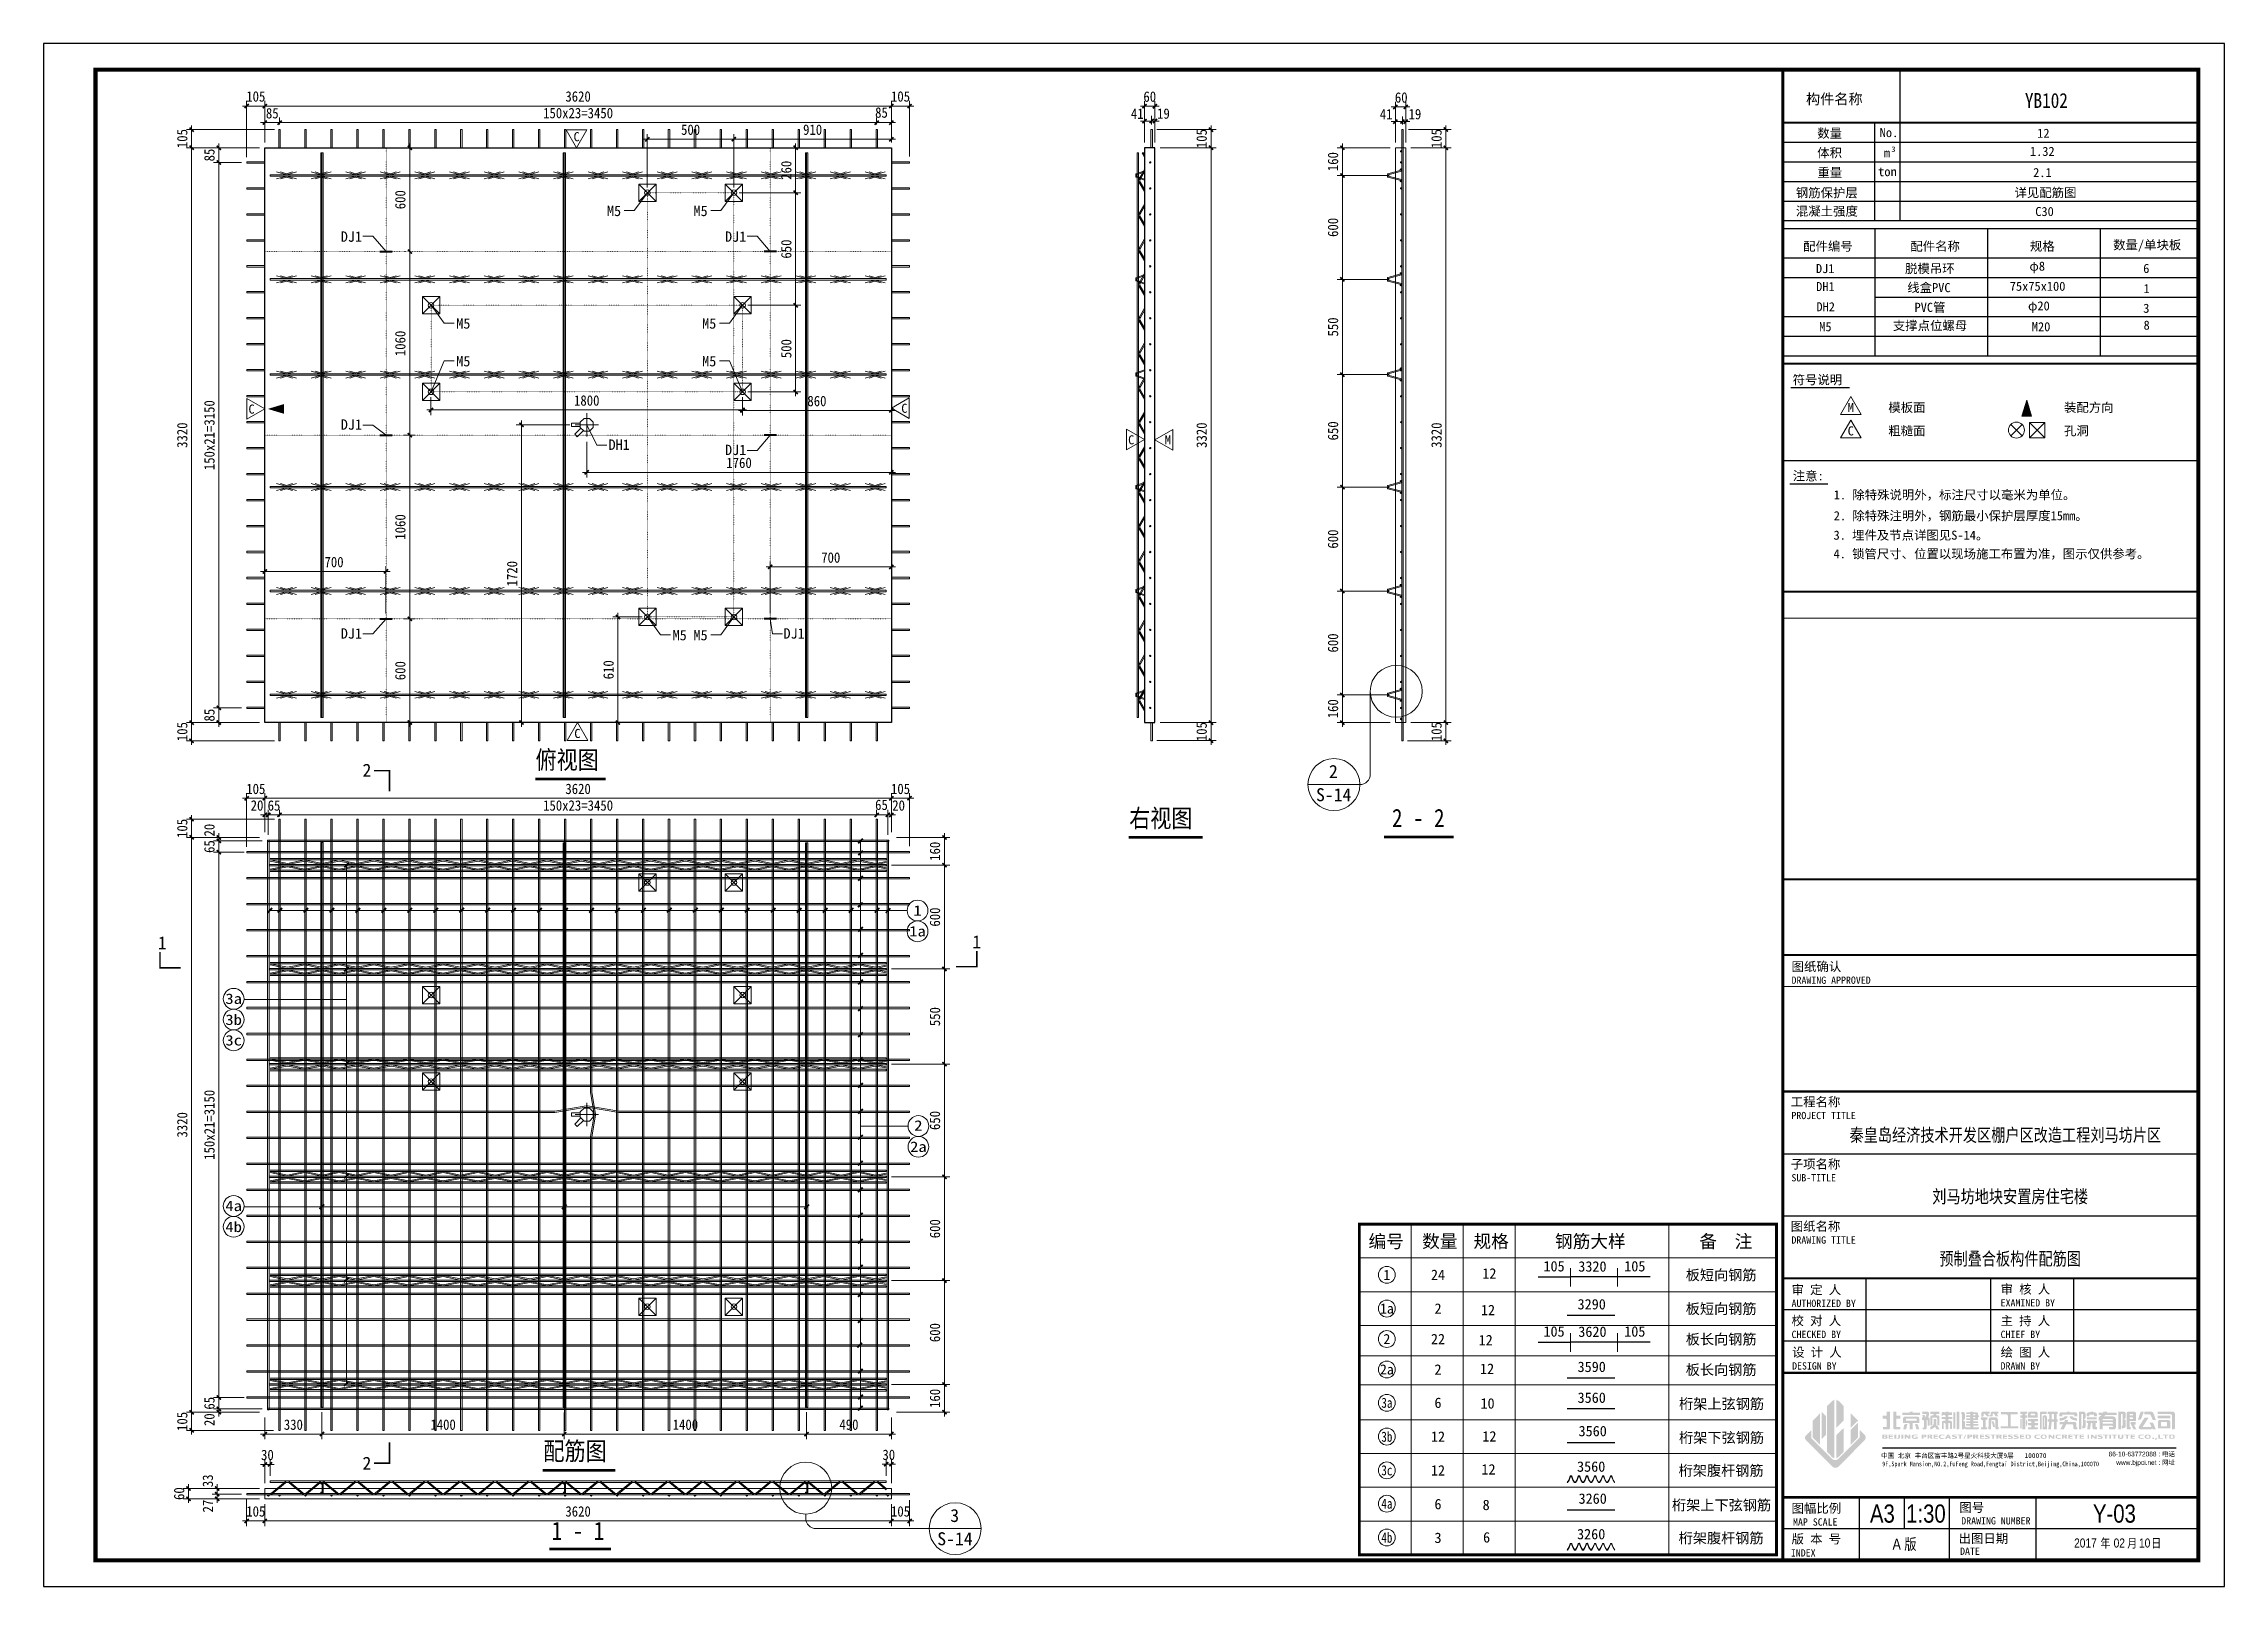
# Model space of a CAD drawing. Header units: millimetres. Extents: x 1735 to 53087, y 855 to 10491.
# Drawn here: x 18156 to 30756, y 1581 to 10491 of the extents above; entities that cross this region are included whole.
import ezdxf
from ezdxf.enums import TextEntityAlignment as Align

# ---------------------------------------------------------------- set-up
doc = ezdxf.new("R2010")
doc.units = ezdxf.units.MM
doc.linetypes.add('ACAD_ISO10W100', pattern=[18, 12, -3, 0, -3])
doc.linetypes.add('DOT', pattern=[0.25, 0, -0.25])
for name, color, linetype in [('EQUIP-照明', 3, 'Continuous'), ('ERECTIONMARK', 8, 'Continuous'), ('S-ANNO-TABT', 7, 'Continuous'), ('S-DETL-TEXT', 7, 'Continuous'), ('YZ-下划线', 1, 'ACAD_ISO10W100'), ('YZ-标题文字', 2, 'Continuous'), ('YZ-索引图号', 3, 'Continuous'), ('图框2', 1, 'Continuous'), ('图框名称', 4, 'Continuous'), ('图框签字栏-图框文字', 255, 'Continuous'), ('图框签字栏-图框栏', 7, 'Continuous'), ('图框线', 7, 'Continuous'), ('图签栏说明', 2, 'Continuous'), ('桁架', 4, 'Continuous'), ('钢筋', 7, 'Continuous')]:
    doc.layers.add(name, color=color, linetype=linetype)
for name, color, linetype, lineweight in [('PUB_DIM', 3, 'Continuous', 15), ('PUB_TITLE', 4, 'Continuous', 15), ('S-DETL-REIN', 1, 'Continuous', 9), ('YG-标注', 151, 'Continuous', 15), ('YZ-文字', 4, 'Continuous', 13), ('YZ-符号', 96, 'Continuous', 9), ('墙板支撑', 7, 'Continuous', 15), ('文字标注', 7, 'Continuous', 15), ('轮廓线', 2, 'Continuous', 13)]:
    doc.layers.add(name, color=color, linetype=linetype, lineweight=lineweight)
doc.styles.add('YG-样式 2', font='simhei.ttf')
doc.styles.add('YZ-样式 1', font='simhei.ttf', dxfattribs={"width": 0.85})
doc.styles.add('YZ-样式 2', font='simhei.ttf', dxfattribs={"width": 0.9})
doc.styles.add('图框签字栏$0$宋体', font='', dxfattribs={"width": 0.8})
doc.styles.add('图签-logo-2', font='arial.ttf')
doc.styles.add('图签-样式 1', font='arial.ttf', dxfattribs={"width": 0.8})
doc.styles.add('图签-样式 2', font='')
doc.styles.add('图签-黑体', font='simhei.ttf')
doc.styles.add('图签-黑体2', font='simhei.ttf', dxfattribs={"width": 0.8})
doc.styles.add('宋体', font='', dxfattribs={"width": 0.8})
doc.styles.add('黑体', font='simhei.ttf')
doc.styles.get('图框签字栏$0$宋体').set_extended_font_data('NSimSun')
doc.styles.get('图签-样式 2').set_extended_font_data('NSimSun')
doc.styles.get('宋体').set_extended_font_data('SimSun')
doc.dimstyles.new('m_sc-10', dxfattribs={"dimtxt": 65, "dimasz": 30, "dimexe": 20, "dimexo": 30, "dimgap": 20, "dimtad": 1, "dimdec": 0, "dimzin": 1, "dimdsep": 46, "dimtxsty": '黑体', "dimblk": 'ARCHTICK', "dimcen": 250, "dimdle": 10, "dimclrd": 256, "dimclre": 256, "dimclrt": 7, "dimazin": 0, "dimtfac": 1, "dimtdec": 0, "dimtix": 1, "dimtmove": 2, "dimatfit": 2, "dimldrblk": 'ARCHTICK', "dimfxl": 1, "dimlwd": -1, "dimlwe": -1, "dimarcsym": 0})
doc.dimstyles.new('YZ-30', dxfattribs={"dimscale": 30, "dimtxt": 2, "dimasz": 0.8, "dimexe": 1, "dimexo": 1, "dimgap": 0.8, "dimtad": 1, "dimdec": 0, "dimzin": 1, "dimdsep": 46, "dimtxsty": 'YZ-样式 2', "dimblk": 'ARCHTICK', "dimcen": 250, "dimdle": 0.8, "dimclrd": 151, "dimclre": 151, "dimclrt": 7, "dimazin": 0, "dimtfac": 1, "dimtdec": 0, "dimtix": 1, "dimtmove": 2, "dimatfit": 2, "dimldrblk": 'ARCHTICK', "dimfxl": 1, "dimlwd": 9, "dimlwe": 9, "dimarcsym": 0})

msp = doc.modelspace()

# ---------------------------------------------------------------- texts
at = {"layer": 'S-ANNO-TABT', "lineweight": 9, "style": '宋体'}
for s, p in [('1', (25917, 3380.7)), ('1a', (25917, 3185.7)), ('2', (25917, 3009.8)), ('2a', (25917, 2833.8))]:
    msp.add_text(s, height=58.5, dxfattribs=at).set_placement(p, align=Align.MIDDLE)
at = {"layer": 'S-ANNO-TABT', "lineweight": 9, "style": '宋体', "width": 0.8}
for s, p in [('3a', (25917, 2641.4)), ('3b', (25917, 2446.4)), ('3c', (25917, 2251.4)), ('4a', (25917, 2058.8)), ('4b', (25917, 1863.8))]:
    msp.add_text(s, height=58.5, dxfattribs=at).set_placement(p, align=Align.MIDDLE)
at = {"layer": 'YZ-文字', "style": '黑体'}
for s, p in [('M5', (21411, 9525.4)), ('M5', (21911, 9525.4)), ('DJ1', (19873.1, 9376.9)), ('DJ1', (22093.1, 9376.9)), ('M5', (20540.2, 8875.4)), ('M5', (21961, 8875.4)), ('M5', (20540.2, 8657.5)), ('M5', (21961, 8657.5)), ('DJ1', (19873.1, 8291.8)), ('DH1', (21420.1, 8175.2)), ('DJ1', (22093.1, 8145.2)), ('DJ1', (19873.1, 7085.2)), ('DJ1', (19873.1, 7085.2)), ('M5', (21790.2, 7075.4)), ('M5', (21911, 7075.4)), ('DJ1', (22430.8, 7085.2))]:
    msp.add_text(s, height=60, dxfattribs=at).set_placement(p, align=Align.MIDDLE_LEFT)
for s, p in [('24', (26212.4, 3380.7)), ('12', (26509.3, 3388.7)), ('板短向钢筋', (27848.3, 3380.7)), ('2', (26212.4, 3185.7)), ('12', (26501.3, 3177.6)), ('板短向钢筋', (27848.3, 3185.7)), ('22', (26212.4, 3009.8)), ('12', (26487.9, 3003.9)), ('板长向钢筋', (27848.3, 3009.8)), ('2', (26212.4, 2833.8)), ('12', (26495.9, 2838.2)), ('板长向钢筋', (27848.3, 2833.8)), ('6', (26212.4, 2641.4)), ('10', (26498.6, 2637.7)), ('桁架上弦钢筋', (27850.8, 2636.6)), ('12', (26212.4, 2446.4)), ('12', (26509.3, 2448)), ('桁架下弦钢筋', (27850.8, 2441.6)), ('12', (26212.4, 2251.4)), ('12', (26504, 2257.2)), ('桁架腹杆钢筋', (27848.3, 2251.4)), ('6', (26212.4, 2056.4)), ('8', (26490.6, 2051.4)), ('桁架上下弦钢筋', (27850.8, 2051.6)), ('3', (26212.4, 1861.4)), ('6', (26493.3, 1864.3)), ('桁架腹杆钢筋', (27848.3, 1861.4))]:
    msp.add_text(s, height=60, dxfattribs=at).set_placement(p, align=Align.MIDDLE)
for s, p in [('105', (26882.9, 3382.4)), ('3320', (27104.6, 3381)), ('105', (27349.5, 3382.4)), ('3290', (27100.5, 3162.9)), ('105', (26882.9, 3005.6)), ('3620', (27104.6, 3004.2)), ('105', (27349.5, 3005.6)), ('3590', (27100.5, 2801.4)), ('3560', (27100.5, 2623.2)), ('3560', (27106.1, 2430.4)), ('3560', (27097.4, 2225.3)), ('3260', (27106.1, 2040.4)), ('3260', (27097.4, 1835.3))]:
    msp.add_text(s, height=60, dxfattribs=at).set_placement(p, align=Align.BOTTOM_CENTER)
at = {"layer": 'YZ-标题文字', "style": 'YZ-样式 1', "width": 0.85}
for s, p in [('俯视图', (20998.3, 6271.1)), ('右视图', (24428.4, 5933.8)), ('2 - 2', (25946.6, 5935.5)), ('配筋图', (21043.8, 2278.5)), ('1 - 1', (21091.3, 1818.6))]:
    msp.add_text(s, height=105, dxfattribs=at).set_placement(p, align=Align.BOTTOM_LEFT)
at = {"layer": 'YZ-标题文字', "style": 'YZ-样式 1', "width": 1.176}
for s, p in [('1', (23205.3, 5484.5)), ('1a', (23205.3, 5364.5)), ('3a', (19254, 4974.7)), ('3b', (19254, 4854.7)), ('3c', (19254, 4734.7)), ('2', (23210.2, 4243)), ('2a', (23210.2, 4120)), ('4a', (19254, 3778.4)), ('4b', (19254, 3658.4))]:
    msp.add_text(s, height=60, dxfattribs=at).set_placement(p, align=Align.MIDDLE)
at = {"layer": 'YZ-符号', "color": 1, "lineweight": 15, "style": '图签-黑体'}
for s, p in [('C', (21217.8, 9927.7)), ('C', (19339.6, 8354.5)), ('C', (23111.5, 8359)), ('M', (28579.4, 8363.5, 5530.2)), ('C', (24422.1, 8177.1)), ('M', (24634, 8176.6)), ('C', (28579.4, 8228.5, 5530.2)), ('C', (21222.2, 6481.1))]:
    msp.add_text(s, height=52.5, dxfattribs=at).set_placement(p)
at = {"layer": 'YZ-索引图号', "color": 3, "ltscale": 100}
for s, style, p in [('2', 'YZ-样式 1', (25608.1, 6250.5)), ('S-14', 'YZ-样式 2', (25609.8, 6116.1)), ('3', 'YZ-样式 1', (23419.8, 1953.2)), ('S-14', 'YZ-样式 2', (23421.5, 1818.8))]:
    msp.add_text(s, height=75, dxfattribs=dict(at, style=style)).set_placement(p, align=Align.CENTER)
at = {"layer": '图框名称', "color": 2, "linetype": 'Continuous', "style": '图签-样式 1', "width": 0.8}
for s, height, p in [('秦皇岛经济技术开发区棚户区改造工程刘马坊片区', 75, (29490.4, 4150.6)), ('刘马坊地块安置房住宅楼', 75, (29518.2, 3795.5)), ('预制叠合板构件配筋图', 75, (29518.2, 3436.1)), ('A3', 105, (28780, 1949.3)), ('1:30', 105, (29031.6, 1949.3)), ('Y-03', 105, (30120.5, 1949.3)), ('A 版', 64.5, (28907.9, 1793.1))]:
    msp.add_text(s, height=height, rotation=0.00002, dxfattribs=at).set_placement(p, align=Align.CENTER)
at = {"layer": '图框名称', "color": 2, "style": '图签-样式 1', "width": 0.8}
msp.add_text('2017      02     10', height=52.5, rotation=0.0001, dxfattribs=at).set_placement((29887.7, 1805.6))
at = {"layer": '图框名称', "color": 0, "style": '图签-样式 1', "width": 0.8}
msp.add_text('年      月     日', height=52.5, rotation=0.0001, dxfattribs=at).set_placement((30390.7, 1805), align=Align.RIGHT)
at = {"layer": '图框签字栏-图框文字', "style": '图签-黑体'}
for s, height, p in [('构件名称', 60, (28502.3, 10171.4)), ('数量', 52.5, (28475.2, 9973.6)), ('No.', 52.5, (28818.1, 9977.7)), ('12', 52.5, (29710, 9973.9)), ('体积', 52.5, (28475.2, 9861.3)), ('m', 52.5, (28806.4, 9860.1)), ('3', 31.8, (28844, 9881.6)), ('1.32', 52.5, (29703.8, 9869.1)), ('重量', 52.5, (28476.4, 9746.7)), ('ton', 52.5, (28809.2, 9752.2)), ('2.1', 52.5, (29704.6, 9747)), ('钢筋保护层', 52.5, (28459, 9630.4)), ('详见配筋图', 52.5, (29722.3, 9630.9)), ('混凝土强度', 52.5, (28459, 9524.1)), ('C30', 52.5, (29716.8, 9521.9)), ('配件编号', 52.5, (28465.3, 9321.3)), ('配件名称', 52.5, (29084.5, 9321.3)), ('规格', 52.5, (29704, 9321.3)), ('数量/单块板', 52.5, (30310, 9328.9))]:
    msp.add_text(s, height=height, dxfattribs=at).set_placement(p, align=Align.MIDDLE_CENTER)
at = {"layer": '图框签字栏-图框文字', "color": 2, "style": '图签-黑体'}
for s, p in [('DJ1', (28449.6, 9192.3)), ('脱模吊环', (29054.1, 9192.3)), ('6', (30304.9, 9193.1)), ('DH1', (28450.7, 9088.3)), ('线盒PVC', (29048.6, 9082.3)), ('1', (30306.9, 9076.7)), ('DH2', (28452.3, 8971.6)), ('PVC管', (29055.1, 8968.4)), ('3', (30304.9, 8963.1)), ('M5', (28450.7, 8856.5)), ('支撑点位螺母', (29055.1, 8862.7)), ('M20', (29696.8, 8856.5)), ('8', (30306.9, 8865.6))]:
    msp.add_text(s, height=52.5, dxfattribs=at).set_placement(p, align=Align.MIDDLE_CENTER)
for s, p in [('φ8', (29674.6, 9164.2)), ('75x75x100', (29676.7, 9048.2)), ('φ20', (29684.2, 8934.9))]:
    msp.add_text(s, height=52.5, dxfattribs=at).set_placement(p, align=Align.BOTTOM_CENTER)
at = {"layer": '图框签字栏-图框文字'}
for s, height, style, p in [('符号说明', 52.5, '图签-黑体', (28261.3, 8524.2)), ('模板面', 52.5, '图签-黑体', (28814.2, 8364.2)), ('装配方向', 52.5, '图签-黑体', (29829.3, 8364.2)), ('粗糙面', 52.5, '图签-黑体', (28814.2, 8229.2)), ('孔洞', 52.5, '图签-黑体', (29829.3, 8229.2)), ('注意:', 52.5, '图签-黑体', (28262.2, 7968.8)), ('图纸确认', 52.5, '图签-黑体', (28255.2, 5134.9)), ('DRAWING APPROVED', 42, '图框签字栏$0$宋体', (28255.2, 5061.3)), ('工程名称', 52.5, '图签-黑体', (28250.7, 4353.6)), ('PROJECT TITLE', 42, '图框签字栏$0$宋体', (28254.5, 4279.8)), ('子项名称', 52.5, '图签-黑体', (28250.7, 3994.1)), ('SUB-TITLE', 42, '图框签字栏$0$宋体', (28254.5, 3920.3)), ('图纸名称', 52.5, '图签-黑体', (28250.7, 3634.7)), ('DRAWING TITLE', 42, '图框签字栏$0$宋体', (28254.5, 3560.9)), ('审 定 人', 52.5, '图签-黑体', (28255.2, 3268.5)), ('审 核 人', 52.5, '图签-黑体', (29463, 3271.6)), ('AUTHORIZED BY', 42, '图框签字栏$0$宋体', (28255.2, 3195)), ('校 对 人', 52.5, '图签-黑体', (28255.2, 3089.5)), ('EXAMINED BY', 42, '图框签字栏$0$宋体', (29463, 3197.9)), ('CHECKED BY', 42, '图框签字栏$0$宋体', (28255.2, 3015.8)), ('CHIEF BY', 42, '图框签字栏$0$宋体', (29462.9, 3015.8)), ('主 持 人', 52.5, '图签-黑体', (29462.9, 3089.5)), ('设 计 人', 52.5, '图签-黑体', (28258.3, 2907.4)), ('绘 图 人', 52.5, '图签-黑体', (29462.9, 2907.4)), ('DESIGN BY', 42, '图框签字栏$0$宋体', (28258.3, 2833.7)), ('DRAWN BY', 42, '图框签字栏$0$宋体', (29462.9, 2833.7)), ('中国 北京 丰台区富丰路2号星火科技大厦9层   100070', 27.009, '图签-黑体2', (28772.9, 2322.9)), ('图幅比例', 52.5, '图签-黑体', (28255.2, 2006)), ('图号', 52.5, '图签-黑体', (29224.9, 2011.5)), ('MAP SCALE', 42, '图框签字栏$0$宋体', (28263.5, 1932.3)), ('出图日期', 52.5, '图签-黑体', (29220.3, 1832)), ('INDEX', 42, '图框签字栏$0$宋体', (28251.1, 1753.6)), ('版 本 号', 52.5, '图签-黑体', (28255.2, 1829)), ('DATE', 42, '图框签字栏$0$宋体', (29228.7, 1763.5))]:
    msp.add_text(s, height=height, dxfattribs=dict(at, style=style)).set_placement(p)
at = {"layer": '图框签字栏-图框文字', "style": '图签-黑体2', "width": 0.8}
msp.add_text('9F,Spark Mansion,NO.2,FuFeng Road,Fengtai District,Beijing,China,100070', height=27.009, dxfattribs=at).set_placement((28779.1, 2275.1))
at = {"layer": '图框签字栏-图框文字', "style": '图签-logo-2'}
for s, p in [('86-10-63772088 : 电话', (30470.9, 2332.3)), ('www.bjpci.net : 网址', (30470.9, 2283.2))]:
    msp.add_text(s, height=27.009, dxfattribs=at).set_placement(p, align=Align.RIGHT)
at = {"layer": '图框签字栏-图框文字', "style": '图框签字栏$0$宋体'}
msp.add_text('DRAWING NUMBER', height=42, dxfattribs=at).set_placement((29435.7, 1939), align=Align.CENTER)
at = {"layer": '图框签字栏-图框栏', "ltscale": 100, "style": '图签-黑体'}
for s, p in [('编号', (25913, 3575.7)), ('数量', (26222.7, 3575.7)), ('规格', (26519.1, 3575.7)), ('钢筋大样', (27092.5, 3575.7)), ('备  注', (27875.7, 3575.7))]:
    msp.add_text(s, height=74.87, rotation=0, dxfattribs=at).set_placement(p, align=Align.MIDDLE)
at = {"layer": '图签栏说明', "style": '图签-黑体', "width": 0.85}
msp.add_text('YB102', height=85.92, dxfattribs=at).set_placement((29727.6, 10163.1), align=Align.MIDDLE_CENTER)
at = {"layer": '图签栏说明', "color": 2, "style": '图签-样式 2'}
for s, p in [('1. 除特殊说明外，标注尺寸以毫米为单位。', (28499, 7859.4)), ('3. 埋件及节点详图见S-14。', (28497.7, 7626.4)), ('2. 除特殊注明外，钢筋最小保护层厚度15mm。', (28499, 7738.7)), ('4. 锁管尺寸、位置以现场施工布置为准，图示仅供参考。', (28497.7, 7518.7))]:
    msp.add_text(s, height=52.5, dxfattribs=at).set_placement(p)
at = {"layer": '文字标注', "style": 'YG-样式 2'}
for s, p in [('2', (20023.9, 6257.5)), ('1', (18841.4, 5260.1)), ('1', (23547.3, 5266.2)), ('2', (20023.9, 2255.2))]:
    msp.add_text(s, height=75, dxfattribs=at).set_placement(p, align=Align.CENTER)

# ---------------------------------------------------------------- blocks, each defined once
blk = doc.blocks.new('_ArchTick')
at = {"color": 0, "linetype": 'ByBlock', "const_width": 0.4}
blk.add_lwpolyline([(-0.5, -0.5), (0.5, 0.5)], dxfattribs=at)
blk = doc.blocks.new('*D177')
at = {"layer": 'Defpoints', "color": 0, "ltscale": 30, "transparency": 16777216}
for p in [(21294, 8222), (23054, 8202), (23054, 8015)]:
    blk.add_point(p, dxfattribs=at)
at = {"layer": 'YG-标注', "color": 151, "lineweight": 9, "ltscale": 30, "transparency": 16777216}
for p, q in [((21294, 8192), (21294, 7985)), ((23054, 8172), (23054, 7985)), ((21270, 8015), (23078, 8015))]:
    blk.add_line(p, q, dxfattribs=at)
at = {"layer": 'YG-标注', "color": 151, "lineweight": 9, "ltscale": 30, "transparency": 16777216, "xscale": 24, "yscale": 24, "zscale": 24, "rotation": 180}
blk.add_blockref('_ArchTick', (21294, 8015), dxfattribs=at)
at = {"layer": 'YG-标注', "color": 151, "lineweight": 9, "ltscale": 30, "transparency": 16777216, "xscale": 24, "yscale": 24, "zscale": 24}
blk.add_blockref('_ArchTick', (23054, 8015), dxfattribs=at)
at = {"layer": 'YG-标注', "color": 7, "ltscale": 30, "transparency": 16777216, "insert": (22174, 8070), "char_height": 60, "attachment_point": 5, "style": 'YZ-样式 2'}
blk.add_mtext('1760', dxfattribs=at)
blk = doc.blocks.new('*D178')
at = {"layer": 'Defpoints', "color": 0, "ltscale": 30, "transparency": 16777216}
for p in [(19434, 5907), (19011, 2587), (19434, 2587)]:
    blk.add_point(p, dxfattribs=at)
at = {"layer": 'YG-标注', "color": 151, "lineweight": 9, "ltscale": 30, "transparency": 16777216}
for p, q in [((19011, 5931), (19011, 2563)), ((19404, 5907), (18981, 5907)), ((19404, 2587), (18981, 2587))]:
    blk.add_line(p, q, dxfattribs=at)
at = {"layer": 'YG-标注', "color": 151, "lineweight": 9, "ltscale": 30, "transparency": 16777216, "xscale": 24, "yscale": 24, "zscale": 24}
for p, rotation in [((19011, 5907), 90), ((19011, 2587), 270)]:
    blk.add_blockref('_ArchTick', p, dxfattribs=dict(at, rotation=rotation))
at = {"layer": 'YG-标注', "color": 7, "lineweight": 9, "ltscale": 30, "transparency": 16777216, "insert": (18957, 4247), "char_height": 60, "attachment_point": 5, "rotation": 90, "style": 'YZ-样式 2'}
blk.add_mtext('3320', dxfattribs=at)
blk = doc.blocks.new('*D179')
at = {"layer": 'Defpoints', "color": 0, "ltscale": 30, "transparency": 16777216}
for p in [(19011, 6012), (19519, 6012), (19434, 5907)]:
    blk.add_point(p, dxfattribs=at)
at = {"layer": 'YG-标注', "color": 151, "lineweight": 9, "ltscale": 30, "transparency": 16777216}
for p, q in [((19489, 6012), (18981, 6012)), ((19011, 6012), (19011, 6036)), ((19011, 5907), (19011, 6012)), ((19404, 5907), (18981, 5907)), ((19011, 5907), (19011, 5883))]:
    blk.add_line(p, q, dxfattribs=at)
at = {"layer": 'YG-标注', "color": 151, "lineweight": 9, "ltscale": 30, "transparency": 16777216, "xscale": 24, "yscale": 24, "zscale": 24}
for p, rotation in [((19011, 6012), 270), ((19011, 5907), 90)]:
    blk.add_blockref('_ArchTick', p, dxfattribs=dict(at, rotation=rotation))
at = {"layer": 'YG-标注', "color": 7, "lineweight": 9, "ltscale": 30, "transparency": 16777216, "insert": (18957, 5959), "char_height": 60, "attachment_point": 5, "rotation": 90, "style": 'YZ-样式 2'}
blk.add_mtext('105', dxfattribs=at)
blk = doc.blocks.new('*D180')
at = {"layer": 'Defpoints', "color": 0, "ltscale": 30, "transparency": 16777216}
for p in [(19011, 2587), (19434, 2587), (19515, 2482)]:
    blk.add_point(p, dxfattribs=at)
at = {"layer": 'YG-标注', "color": 151, "lineweight": 9, "ltscale": 30, "transparency": 16777216}
for p, q in [((19404, 2587), (18981, 2587)), ((19011, 2587), (19011, 2611)), ((19011, 2482), (19011, 2587)), ((19485, 2482), (18981, 2482)), ((19011, 2482), (19011, 2458))]:
    blk.add_line(p, q, dxfattribs=at)
at = {"layer": 'YG-标注', "color": 151, "lineweight": 9, "ltscale": 30, "transparency": 16777216, "xscale": 24, "yscale": 24, "zscale": 24}
for p, rotation in [((19011, 2587), 270), ((19011, 2482), 90)]:
    blk.add_blockref('_ArchTick', p, dxfattribs=dict(at, rotation=rotation))
at = {"layer": 'YG-标注', "color": 7, "lineweight": 9, "ltscale": 30, "transparency": 16777216, "insert": (18957, 2534), "char_height": 60, "attachment_point": 5, "rotation": 90, "style": 'YZ-样式 2'}
blk.add_mtext('105', dxfattribs=at)
blk = doc.blocks.new('*D181')
at = {"layer": 'Defpoints', "color": 0, "ltscale": 30, "transparency": 16777216}
for p in [(19168, 2607), (19434, 2587), (19449, 2607)]:
    blk.add_point(p, dxfattribs=at)
at = {"layer": 'YG-标注', "color": 151, "lineweight": 9, "ltscale": 30, "transparency": 16777216}
for p, q in [((19419, 2607), (19138, 2607)), ((19404, 2587), (19138, 2587)), ((19168, 2607), (19168, 2631)), ((19168, 2587), (19168, 2607)), ((19168, 2587), (19168, 2563))]:
    blk.add_line(p, q, dxfattribs=at)
at = {"layer": 'YG-标注', "color": 151, "lineweight": 9, "ltscale": 30, "transparency": 16777216, "xscale": 24, "yscale": 24, "zscale": 24}
for p, rotation in [((19168, 2607), 270), ((19168, 2587), 90)]:
    blk.add_blockref('_ArchTick', p, dxfattribs=dict(at, rotation=rotation))
at = {"layer": 'YG-标注', "color": 7, "lineweight": 9, "ltscale": 30, "transparency": 16777216, "insert": (19114, 2544), "char_height": 60, "attachment_point": 5, "rotation": 90, "style": 'YZ-样式 2'}
blk.add_mtext('20', dxfattribs=at)
blk = doc.blocks.new('*D182')
at = {"layer": 'Defpoints', "color": 0, "ltscale": 30, "transparency": 16777216}
for p in [(19168, 5822), (19344, 5822), (19344, 2672)]:
    blk.add_point(p, dxfattribs=at)
at = {"layer": 'YG-标注', "color": 151, "lineweight": 9, "ltscale": 30, "transparency": 16777216}
for p, q in [((19314, 5822), (19138, 5822)), ((19168, 2648), (19168, 5846)), ((19314, 2672), (19138, 2672))]:
    blk.add_line(p, q, dxfattribs=at)
at = {"layer": 'YG-标注', "color": 151, "lineweight": 9, "ltscale": 30, "transparency": 16777216, "xscale": 24, "yscale": 24, "zscale": 24}
for p, rotation in [((19168, 5822), 90), ((19168, 2672), 270)]:
    blk.add_blockref('_ArchTick', p, dxfattribs=dict(at, rotation=rotation))
at = {"layer": 'YG-标注', "color": 7, "lineweight": 9, "ltscale": 30, "transparency": 16777216, "insert": (19114, 4247), "char_height": 60, "attachment_point": 5, "rotation": 90, "style": 'YZ-样式 2'}
blk.add_mtext('150x21=3150', dxfattribs=at)
blk = doc.blocks.new('*D183')
at = {"layer": 'Defpoints', "color": 0, "ltscale": 30, "transparency": 16777216}
for p in [(19168, 5887), (19344, 5822), (19449, 5887)]:
    blk.add_point(p, dxfattribs=at)
at = {"layer": 'YG-标注', "color": 151, "lineweight": 9, "ltscale": 30, "transparency": 16777216}
for p, q in [((19419, 5887), (19138, 5887)), ((19314, 5822), (19138, 5822)), ((19168, 5887), (19168, 5911)), ((19168, 5822), (19168, 5887)), ((19168, 5822), (19168, 5798))]:
    blk.add_line(p, q, dxfattribs=at)
at = {"layer": 'YG-标注', "color": 151, "lineweight": 9, "ltscale": 30, "transparency": 16777216, "xscale": 24, "yscale": 24, "zscale": 24}
for p, rotation in [((19168, 5887), 270), ((19168, 5822), 90)]:
    blk.add_blockref('_ArchTick', p, dxfattribs=dict(at, rotation=rotation))
at = {"layer": 'YG-标注', "color": 7, "lineweight": 9, "ltscale": 30, "transparency": 16777216, "insert": (19114, 5854), "char_height": 60, "attachment_point": 5, "rotation": 90, "style": 'YZ-样式 2'}
blk.add_mtext('65', dxfattribs=at)
blk = doc.blocks.new('*D184')
at = {"layer": 'Defpoints', "color": 0, "ltscale": 30, "transparency": 16777216}
for p in [(19168, 5907), (19434, 5907), (19449, 5887)]:
    blk.add_point(p, dxfattribs=at)
at = {"layer": 'YG-标注', "color": 151, "lineweight": 9, "ltscale": 30, "transparency": 16777216}
for p, q in [((19168, 5907), (19168, 5931)), ((19404, 5907), (19138, 5907)), ((19419, 5887), (19138, 5887)), ((19168, 5887), (19168, 5907)), ((19168, 5887), (19168, 5863))]:
    blk.add_line(p, q, dxfattribs=at)
at = {"layer": 'YG-标注', "color": 151, "lineweight": 9, "ltscale": 30, "transparency": 16777216, "xscale": 24, "yscale": 24, "zscale": 24}
for p, rotation in [((19168, 5907), 270), ((19168, 5887), 90)]:
    blk.add_blockref('_ArchTick', p, dxfattribs=dict(at, rotation=rotation))
at = {"layer": 'YG-标注', "color": 7, "lineweight": 9, "ltscale": 30, "transparency": 16777216, "insert": (19114, 5949), "char_height": 60, "attachment_point": 5, "rotation": 90, "style": 'YZ-样式 2'}
blk.add_mtext('20', dxfattribs=at)
blk = doc.blocks.new('*D185')
at = {"layer": 'Defpoints', "color": 0, "ltscale": 30, "transparency": 16777216}
for p in [(19168, 2672), (19344, 2672), (19449, 2607)]:
    blk.add_point(p, dxfattribs=at)
at = {"layer": 'YG-标注', "color": 151, "lineweight": 9, "ltscale": 30, "transparency": 16777216}
for p, q in [((19314, 2672), (19138, 2672)), ((19168, 2672), (19168, 2696)), ((19168, 2607), (19168, 2672)), ((19419, 2607), (19138, 2607)), ((19168, 2607), (19168, 2583))]:
    blk.add_line(p, q, dxfattribs=at)
at = {"layer": 'YG-标注', "color": 151, "lineweight": 9, "ltscale": 30, "transparency": 16777216, "xscale": 24, "yscale": 24, "zscale": 24}
for p, rotation in [((19168, 2672), 270), ((19168, 2607), 90)]:
    blk.add_blockref('_ArchTick', p, dxfattribs=dict(at, rotation=rotation))
at = {"layer": 'YG-标注', "color": 7, "lineweight": 9, "ltscale": 30, "transparency": 16777216, "insert": (19114, 2639), "char_height": 60, "attachment_point": 5, "rotation": 90, "style": 'YZ-样式 2'}
blk.add_mtext('65', dxfattribs=at)
blk = doc.blocks.new('*D186')
at = {"layer": 'Defpoints', "color": 0, "ltscale": 30, "transparency": 16777216}
for p in [(23024, 5747), (23024, 5147), (23361, 5147)]:
    blk.add_point(p, dxfattribs=at)
at = {"layer": 'YG-标注', "color": 151, "lineweight": 9, "ltscale": 30, "transparency": 16777216}
for p, q in [((23054, 5747), (23391, 5747)), ((23361, 5771), (23361, 5123)), ((23054, 5147), (23391, 5147))]:
    blk.add_line(p, q, dxfattribs=at)
at = {"layer": 'YG-标注', "color": 151, "lineweight": 9, "ltscale": 30, "transparency": 16777216, "xscale": 24, "yscale": 24, "zscale": 24}
for p, rotation in [((23361, 5747), 90), ((23361, 5147), 270)]:
    blk.add_blockref('_ArchTick', p, dxfattribs=dict(at, rotation=rotation))
at = {"layer": 'YG-标注', "color": 7, "lineweight": 9, "ltscale": 30, "transparency": 16777216, "insert": (23306, 5447), "char_height": 60, "attachment_point": 5, "rotation": 90, "style": 'YZ-样式 2'}
blk.add_mtext('600', dxfattribs=at)
blk = doc.blocks.new('*D187')
at = {"layer": 'Defpoints', "color": 0, "ltscale": 30, "transparency": 16777216}
for p in [(23054, 5907), (23024, 5747), (23361, 5747)]:
    blk.add_point(p, dxfattribs=at)
at = {"layer": 'YG-标注', "color": 151, "lineweight": 9, "ltscale": 30, "transparency": 16777216}
for p, q in [((23361, 5931), (23361, 5723)), ((23084, 5907), (23391, 5907)), ((23054, 5747), (23391, 5747))]:
    blk.add_line(p, q, dxfattribs=at)
at = {"layer": 'YG-标注', "color": 151, "lineweight": 9, "ltscale": 30, "transparency": 16777216, "xscale": 24, "yscale": 24, "zscale": 24}
for p, rotation in [((23361, 5907), 90), ((23361, 5747), 270)]:
    blk.add_blockref('_ArchTick', p, dxfattribs=dict(at, rotation=rotation))
at = {"layer": 'YG-标注', "color": 7, "lineweight": 9, "ltscale": 30, "transparency": 16777216, "insert": (23306, 5827), "char_height": 60, "attachment_point": 5, "rotation": 90, "style": 'YZ-样式 2'}
blk.add_mtext('160', dxfattribs=at)
blk = doc.blocks.new('*D188')
at = {"layer": 'Defpoints', "color": 0, "ltscale": 30, "transparency": 16777216}
for p in [(23024, 5147), (23024, 4597), (23361, 4597)]:
    blk.add_point(p, dxfattribs=at)
at = {"layer": 'YG-标注', "color": 151, "lineweight": 9, "ltscale": 30, "transparency": 16777216}
for p, q in [((23361, 5171), (23361, 4573)), ((23054, 5147), (23391, 5147)), ((23054, 4597), (23391, 4597))]:
    blk.add_line(p, q, dxfattribs=at)
at = {"layer": 'YG-标注', "color": 151, "lineweight": 9, "ltscale": 30, "transparency": 16777216, "xscale": 24, "yscale": 24, "zscale": 24}
for p, rotation in [((23361, 5147), 90), ((23361, 4597), 270)]:
    blk.add_blockref('_ArchTick', p, dxfattribs=dict(at, rotation=rotation))
at = {"layer": 'YG-标注', "color": 7, "ltscale": 30, "transparency": 16777216, "insert": (23306, 4872), "char_height": 60, "attachment_point": 5, "rotation": 90, "style": 'YZ-样式 2'}
blk.add_mtext('550', dxfattribs=at)
blk = doc.blocks.new('*D189')
at = {"layer": 'Defpoints', "color": 0, "ltscale": 30, "transparency": 16777216}
for p in [(23024, 4597), (23024, 3947), (23361, 3947)]:
    blk.add_point(p, dxfattribs=at)
at = {"layer": 'YG-标注', "color": 151, "lineweight": 9, "ltscale": 30, "transparency": 16777216}
for p, q in [((23054, 4597), (23391, 4597)), ((23361, 4621), (23361, 3923)), ((23054, 3947), (23391, 3947))]:
    blk.add_line(p, q, dxfattribs=at)
at = {"layer": 'YG-标注', "color": 151, "lineweight": 9, "ltscale": 30, "transparency": 16777216, "xscale": 24, "yscale": 24, "zscale": 24}
for p, rotation in [((23361, 4597), 90), ((23361, 3947), 270)]:
    blk.add_blockref('_ArchTick', p, dxfattribs=dict(at, rotation=rotation))
at = {"layer": 'YG-标注', "color": 7, "ltscale": 30, "transparency": 16777216, "insert": (23306, 4272), "char_height": 60, "attachment_point": 5, "rotation": 90, "style": 'YZ-样式 2'}
blk.add_mtext('650', dxfattribs=at)
blk = doc.blocks.new('*D190')
at = {"layer": 'Defpoints', "color": 0, "ltscale": 30, "transparency": 16777216}
for p in [(23024, 3947), (23024, 3347), (23361, 3347)]:
    blk.add_point(p, dxfattribs=at)
at = {"layer": 'YG-标注', "color": 151, "lineweight": 9, "ltscale": 30, "transparency": 16777216}
for p, q in [((23054, 3947), (23391, 3947)), ((23361, 3971), (23361, 3323)), ((23054, 3347), (23391, 3347))]:
    blk.add_line(p, q, dxfattribs=at)
at = {"layer": 'YG-标注', "color": 151, "lineweight": 9, "ltscale": 30, "transparency": 16777216, "xscale": 24, "yscale": 24, "zscale": 24}
for p, rotation in [((23361, 3947), 90), ((23361, 3347), 270)]:
    blk.add_blockref('_ArchTick', p, dxfattribs=dict(at, rotation=rotation))
at = {"layer": 'YG-标注', "color": 7, "ltscale": 30, "transparency": 16777216, "insert": (23306, 3647), "char_height": 60, "attachment_point": 5, "rotation": 90, "style": 'YZ-样式 2'}
blk.add_mtext('600', dxfattribs=at)
blk = doc.blocks.new('*D191')
at = {"layer": 'Defpoints', "color": 0, "ltscale": 30, "transparency": 16777216}
for p in [(23024, 3347), (23024, 2747), (23361, 2747)]:
    blk.add_point(p, dxfattribs=at)
at = {"layer": 'YG-标注', "color": 151, "lineweight": 9, "ltscale": 30, "transparency": 16777216}
for p, q in [((23054, 3347), (23391, 3347)), ((23361, 3371), (23361, 2723)), ((23054, 2747), (23391, 2747))]:
    blk.add_line(p, q, dxfattribs=at)
at = {"layer": 'YG-标注', "color": 151, "lineweight": 9, "ltscale": 30, "transparency": 16777216, "xscale": 24, "yscale": 24, "zscale": 24}
for p, rotation in [((23361, 3347), 90), ((23361, 2747), 270)]:
    blk.add_blockref('_ArchTick', p, dxfattribs=dict(at, rotation=rotation))
at = {"layer": 'YG-标注', "color": 7, "ltscale": 30, "transparency": 16777216, "insert": (23306, 3047), "char_height": 60, "attachment_point": 5, "rotation": 90, "style": 'YZ-样式 2'}
blk.add_mtext('600', dxfattribs=at)
blk = doc.blocks.new('*D192')
at = {"layer": 'Defpoints', "color": 0, "ltscale": 30, "transparency": 16777216}
for p in [(23024, 2747), (23054, 2587), (23361, 2587)]:
    blk.add_point(p, dxfattribs=at)
at = {"layer": 'YG-标注', "color": 151, "lineweight": 9, "ltscale": 30, "transparency": 16777216}
for p, q in [((23054, 2747), (23391, 2747)), ((23361, 2771), (23361, 2563)), ((23084, 2587), (23391, 2587))]:
    blk.add_line(p, q, dxfattribs=at)
at = {"layer": 'YG-标注', "color": 151, "lineweight": 9, "ltscale": 30, "transparency": 16777216, "xscale": 24, "yscale": 24, "zscale": 24}
for p, rotation in [((23361, 2747), 90), ((23361, 2587), 270)]:
    blk.add_blockref('_ArchTick', p, dxfattribs=dict(at, rotation=rotation))
at = {"layer": 'YG-标注', "color": 7, "ltscale": 30, "transparency": 16777216, "insert": (23306, 2667), "char_height": 60, "attachment_point": 5, "rotation": 90, "style": 'YZ-样式 2'}
blk.add_mtext('160', dxfattribs=at)
blk = doc.blocks.new('A$C7C4453D7')
at = {"color": 3, "lineweight": 15, "xscale": -80, "yscale": 80, "zscale": 80, "rotation": 180}
blk.add_blockref('_ArchTick', (0, 0), dxfattribs=at)
blk = doc.blocks.new('*D193')
at = {"layer": 'Defpoints', "color": 0, "ltscale": 30, "transparency": 16777216}
for p in [(19434, 6133), (19329, 5822), (19434, 5907)]:
    blk.add_point(p, dxfattribs=at)
at = {"layer": 'YG-标注', "color": 151, "lineweight": 9, "ltscale": 30, "transparency": 16777216}
for p, q in [((19329, 6133), (19305, 6133)), ((19329, 5852), (19329, 6163)), ((19329, 6133), (19434, 6133)), ((19434, 5937), (19434, 6163)), ((19434, 6133), (19458, 6133))]:
    blk.add_line(p, q, dxfattribs=at)
at = {"layer": 'YG-标注', "color": 151, "lineweight": 9, "ltscale": 30, "transparency": 16777216, "xscale": 24, "yscale": 24, "zscale": 24}
blk.add_blockref('_ArchTick', (19329, 6133), dxfattribs=at)
at = {"layer": 'YG-标注', "color": 151, "lineweight": 9, "ltscale": 30, "transparency": 16777216, "xscale": 24, "yscale": 24, "zscale": 24, "rotation": 180}
blk.add_blockref('_ArchTick', (19434, 6133), dxfattribs=at)
at = {"layer": 'YG-标注', "color": 7, "ltscale": 30, "transparency": 16777216, "insert": (19382, 6187), "char_height": 60, "attachment_point": 5, "style": 'YZ-样式 2'}
blk.add_mtext('105', dxfattribs=at)
blk = doc.blocks.new('*D194')
at = {"layer": 'Defpoints', "color": 0, "ltscale": 30, "transparency": 16777216}
for p in [(19519, 6037), (19519, 5997), (19454, 5892)]:
    blk.add_point(p, dxfattribs=at)
at = {"layer": 'YG-标注', "color": 151, "lineweight": 9, "ltscale": 30, "transparency": 16777216}
for p, q in [((19454, 5922), (19454, 6067)), ((19519, 6027), (19519, 6067)), ((19454, 6037), (19430, 6037)), ((19454, 6037), (19519, 6037)), ((19519, 6037), (19543, 6037))]:
    blk.add_line(p, q, dxfattribs=at)
at = {"layer": 'YG-标注', "color": 151, "lineweight": 9, "ltscale": 30, "transparency": 16777216, "xscale": 24, "yscale": 24, "zscale": 24}
blk.add_blockref('_ArchTick', (19454, 6037), dxfattribs=at)
at = {"layer": 'YG-标注', "color": 151, "lineweight": 9, "ltscale": 30, "transparency": 16777216, "xscale": 24, "yscale": 24, "zscale": 24, "rotation": 180}
blk.add_blockref('_ArchTick', (19519, 6037), dxfattribs=at)
at = {"layer": 'YG-标注', "color": 7, "ltscale": 30, "transparency": 16777216, "insert": (19487, 6091), "char_height": 60, "attachment_point": 5, "style": 'YZ-样式 2'}
blk.add_mtext('65', dxfattribs=at)
blk = doc.blocks.new('*D195')
at = {"layer": 'Defpoints', "color": 0, "ltscale": 30, "transparency": 16777216}
for p in [(19434, 6037), (19434, 5907), (19454, 5892)]:
    blk.add_point(p, dxfattribs=at)
at = {"layer": 'YG-标注', "color": 151, "lineweight": 9, "ltscale": 30, "transparency": 16777216}
for p, q in [((19434, 5937), (19434, 6067)), ((19454, 5922), (19454, 6067)), ((19434, 6037), (19410, 6037)), ((19454, 6037), (19434, 6037)), ((19454, 6037), (19478, 6037))]:
    blk.add_line(p, q, dxfattribs=at)
at = {"layer": 'YG-标注', "color": 151, "lineweight": 9, "ltscale": 30, "transparency": 16777216, "xscale": 24, "yscale": 24, "zscale": 24}
blk.add_blockref('_ArchTick', (19434, 6037), dxfattribs=at)
at = {"layer": 'YG-标注', "color": 151, "lineweight": 9, "ltscale": 30, "transparency": 16777216, "xscale": 24, "yscale": 24, "zscale": 24, "rotation": 180}
blk.add_blockref('_ArchTick', (19454, 6037), dxfattribs=at)
at = {"layer": 'YG-标注', "color": 7, "ltscale": 30, "transparency": 16777216, "insert": (19389, 6091), "char_height": 60, "attachment_point": 5, "style": 'YZ-样式 2'}
blk.add_mtext('20', dxfattribs=at)
blk = doc.blocks.new('*D196')
at = {"layer": 'Defpoints', "color": 0, "ltscale": 30, "transparency": 16777216}
for p in [(23054, 6133), (19434, 5907), (23054, 5907)]:
    blk.add_point(p, dxfattribs=at)
at = {"layer": 'YG-标注', "color": 151, "lineweight": 9, "ltscale": 30, "transparency": 16777216}
for p, q in [((19410, 6133), (23078, 6133)), ((19434, 5937), (19434, 6163)), ((23054, 5937), (23054, 6163))]:
    blk.add_line(p, q, dxfattribs=at)
at = {"layer": 'YG-标注', "color": 151, "lineweight": 9, "ltscale": 30, "transparency": 16777216, "xscale": 24, "yscale": 24, "zscale": 24, "rotation": 180}
blk.add_blockref('_ArchTick', (19434, 6133), dxfattribs=at)
at = {"layer": 'YG-标注', "color": 151, "lineweight": 9, "ltscale": 30, "transparency": 16777216, "xscale": 24, "yscale": 24, "zscale": 24}
blk.add_blockref('_ArchTick', (23054, 6133), dxfattribs=at)
at = {"layer": 'YG-标注', "color": 7, "lineweight": 9, "ltscale": 30, "transparency": 16777216, "insert": (21244, 6187), "char_height": 60, "attachment_point": 5, "style": 'YZ-样式 2'}
blk.add_mtext('3620', dxfattribs=at)
blk = doc.blocks.new('*D197')
at = {"layer": 'Defpoints', "color": 0, "ltscale": 30, "transparency": 16777216}
for p in [(23159, 6133), (23054, 5907), (23159, 5826)]:
    blk.add_point(p, dxfattribs=at)
at = {"layer": 'YG-标注', "color": 151, "lineweight": 9, "ltscale": 30, "transparency": 16777216}
for p, q in [((23054, 6133), (23030, 6133)), ((23054, 5937), (23054, 6163)), ((23054, 6133), (23159, 6133)), ((23159, 5856), (23159, 6163)), ((23159, 6133), (23183, 6133))]:
    blk.add_line(p, q, dxfattribs=at)
at = {"layer": 'YG-标注', "color": 151, "lineweight": 9, "ltscale": 30, "transparency": 16777216, "xscale": 24, "yscale": 24, "zscale": 24}
blk.add_blockref('_ArchTick', (23054, 6133), dxfattribs=at)
at = {"layer": 'YG-标注', "color": 151, "lineweight": 9, "ltscale": 30, "transparency": 16777216, "xscale": 24, "yscale": 24, "zscale": 24, "rotation": 180}
blk.add_blockref('_ArchTick', (23159, 6133), dxfattribs=at)
at = {"layer": 'YG-标注', "color": 7, "ltscale": 30, "transparency": 16777216, "insert": (23107, 6187), "char_height": 60, "attachment_point": 5, "style": 'YZ-样式 2'}
blk.add_mtext('105', dxfattribs=at)
blk = doc.blocks.new('*D198')
at = {"layer": 'Defpoints', "color": 0, "ltscale": 30, "transparency": 16777216}
for p in [(22969, 5997), (23034, 6037), (23034, 5892)]:
    blk.add_point(p, dxfattribs=at)
at = {"layer": 'YG-标注', "color": 151, "lineweight": 9, "ltscale": 30, "transparency": 16777216}
for p, q in [((22969, 6027), (22969, 6067)), ((23034, 5922), (23034, 6067)), ((22945, 6037), (23058, 6037))]:
    blk.add_line(p, q, dxfattribs=at)
at = {"layer": 'YG-标注', "color": 151, "lineweight": 9, "ltscale": 30, "transparency": 16777216, "xscale": 24, "yscale": 24, "zscale": 24, "rotation": 180}
blk.add_blockref('_ArchTick', (22969, 6037), dxfattribs=at)
at = {"layer": 'YG-标注', "color": 151, "lineweight": 9, "ltscale": 30, "transparency": 16777216, "xscale": 24, "yscale": 24, "zscale": 24}
blk.add_blockref('_ArchTick', (23034, 6037), dxfattribs=at)
at = {"layer": 'YG-标注', "color": 7, "ltscale": 30, "transparency": 16777216, "insert": (22997, 6095), "char_height": 60, "attachment_point": 5, "style": 'YZ-样式 2'}
blk.add_mtext('65', dxfattribs=at)
blk = doc.blocks.new('*D199')
at = {"layer": 'Defpoints', "color": 0, "ltscale": 30, "transparency": 16777216}
for p in [(19519, 5997), (22969, 6037), (22969, 5997)]:
    blk.add_point(p, dxfattribs=at)
at = {"layer": 'YG-标注', "color": 151, "lineweight": 9, "ltscale": 30, "transparency": 16777216}
for p, q in [((19519, 6027), (19519, 6067)), ((22969, 6027), (22969, 6067)), ((19495, 6037), (22993, 6037))]:
    blk.add_line(p, q, dxfattribs=at)
at = {"layer": 'YG-标注', "color": 151, "lineweight": 9, "ltscale": 30, "transparency": 16777216, "xscale": 24, "yscale": 24, "zscale": 24, "rotation": 180}
blk.add_blockref('_ArchTick', (19519, 6037), dxfattribs=at)
at = {"layer": 'YG-标注', "color": 151, "lineweight": 9, "ltscale": 30, "transparency": 16777216, "xscale": 24, "yscale": 24, "zscale": 24}
blk.add_blockref('_ArchTick', (22969, 6037), dxfattribs=at)
at = {"layer": 'YG-标注', "color": 7, "ltscale": 30, "transparency": 16777216, "insert": (21244, 6091), "char_height": 60, "attachment_point": 5, "style": 'YZ-样式 2'}
blk.add_mtext('150x23=3450', dxfattribs=at)
blk = doc.blocks.new('*D200')
at = {"layer": 'Defpoints', "color": 0, "ltscale": 30, "transparency": 16777216}
for p in [(23054, 6037), (23034, 5892), (23054, 5907)]:
    blk.add_point(p, dxfattribs=at)
at = {"layer": 'YG-标注', "color": 151, "lineweight": 9, "ltscale": 30, "transparency": 16777216}
for p, q in [((23034, 5922), (23034, 6067)), ((23054, 5937), (23054, 6067)), ((23034, 6037), (23010, 6037)), ((23034, 6037), (23054, 6037)), ((23054, 6037), (23078, 6037))]:
    blk.add_line(p, q, dxfattribs=at)
at = {"layer": 'YG-标注', "color": 151, "lineweight": 9, "ltscale": 30, "transparency": 16777216, "xscale": 24, "yscale": 24, "zscale": 24}
blk.add_blockref('_ArchTick', (23034, 6037), dxfattribs=at)
at = {"layer": 'YG-标注', "color": 151, "lineweight": 9, "ltscale": 30, "transparency": 16777216, "xscale": 24, "yscale": 24, "zscale": 24, "rotation": 180}
blk.add_blockref('_ArchTick', (23054, 6037), dxfattribs=at)
at = {"layer": 'YG-标注', "color": 7, "ltscale": 30, "transparency": 16777216, "insert": (23096, 6091), "char_height": 60, "attachment_point": 5, "style": 'YZ-样式 2'}
blk.add_mtext('20', dxfattribs=at)
blk = doc.blocks.new('*D201')
at = {"layer": 'Defpoints', "color": 0, "ltscale": 30, "transparency": 16777216}
for p in [(19329, 2114), (19434, 2087), (19434, 1959)]:
    blk.add_point(p, dxfattribs=at)
at = {"layer": 'YG-标注', "color": 151, "lineweight": 9, "ltscale": 30, "transparency": 16777216}
for p, q in [((19329, 2084), (19329, 1929)), ((19434, 2057), (19434, 1929)), ((19329, 1959), (19305, 1959)), ((19329, 1959), (19434, 1959)), ((19434, 1959), (19458, 1959))]:
    blk.add_line(p, q, dxfattribs=at)
at = {"layer": 'YG-标注', "color": 151, "lineweight": 9, "ltscale": 30, "transparency": 16777216, "xscale": 24, "yscale": 24, "zscale": 24}
blk.add_blockref('_ArchTick', (19329, 1959), dxfattribs=at)
at = {"layer": 'YG-标注', "color": 151, "lineweight": 9, "ltscale": 30, "transparency": 16777216, "xscale": 24, "yscale": 24, "zscale": 24, "rotation": 180}
blk.add_blockref('_ArchTick', (19434, 1959), dxfattribs=at)
at = {"layer": 'YG-标注', "color": 7, "lineweight": 9, "ltscale": 30, "transparency": 16777216, "insert": (19382, 2014), "char_height": 60, "attachment_point": 5, "style": 'YZ-样式 2'}
blk.add_mtext('105', dxfattribs=at)
blk = doc.blocks.new('*D202')
at = {"layer": 'Defpoints', "color": 0, "ltscale": 30, "transparency": 16777216}
for p in [(19434, 2087), (23054, 2087), (23054, 1959)]:
    blk.add_point(p, dxfattribs=at)
at = {"layer": 'YG-标注', "color": 151, "lineweight": 9, "ltscale": 30, "transparency": 16777216}
for p, q in [((19434, 2057), (19434, 1929)), ((23054, 2057), (23054, 1929)), ((19410, 1959), (23078, 1959))]:
    blk.add_line(p, q, dxfattribs=at)
at = {"layer": 'YG-标注', "color": 151, "lineweight": 9, "ltscale": 30, "transparency": 16777216, "xscale": 24, "yscale": 24, "zscale": 24, "rotation": 180}
blk.add_blockref('_ArchTick', (19434, 1959), dxfattribs=at)
at = {"layer": 'YG-标注', "color": 151, "lineweight": 9, "ltscale": 30, "transparency": 16777216, "xscale": 24, "yscale": 24, "zscale": 24}
blk.add_blockref('_ArchTick', (23054, 1959), dxfattribs=at)
at = {"layer": 'YG-标注', "color": 7, "lineweight": 9, "ltscale": 30, "transparency": 16777216, "insert": (21244, 2014), "char_height": 60, "attachment_point": 5, "style": 'YZ-样式 2'}
blk.add_mtext('3620', dxfattribs=at)
blk = doc.blocks.new('*D203')
at = {"layer": 'Defpoints', "color": 0, "ltscale": 30, "transparency": 16777216}
for p in [(23054, 2087), (23159, 2110), (23159, 1959)]:
    blk.add_point(p, dxfattribs=at)
at = {"layer": 'YG-标注', "color": 151, "lineweight": 9, "ltscale": 30, "transparency": 16777216}
for p, q in [((23054, 2057), (23054, 1929)), ((23159, 2080), (23159, 1929)), ((23054, 1959), (23030, 1959)), ((23054, 1959), (23159, 1959)), ((23159, 1959), (23183, 1959))]:
    blk.add_line(p, q, dxfattribs=at)
at = {"layer": 'YG-标注', "color": 151, "lineweight": 9, "ltscale": 30, "transparency": 16777216, "xscale": 24, "yscale": 24, "zscale": 24}
blk.add_blockref('_ArchTick', (23054, 1959), dxfattribs=at)
at = {"layer": 'YG-标注', "color": 151, "lineweight": 9, "ltscale": 30, "transparency": 16777216, "xscale": 24, "yscale": 24, "zscale": 24, "rotation": 180}
blk.add_blockref('_ArchTick', (23159, 1959), dxfattribs=at)
at = {"layer": 'YG-标注', "color": 7, "lineweight": 9, "ltscale": 30, "transparency": 16777216, "insert": (23107, 2014), "char_height": 60, "attachment_point": 5, "style": 'YZ-样式 2'}
blk.add_mtext('105', dxfattribs=at)
blk = doc.blocks.new('*D204')
at = {"layer": 'Defpoints', "color": 0, "ltscale": 30, "transparency": 16777216}
for p in [(23024, 2287), (23024, 2190), (23054, 2147)]:
    blk.add_point(p, dxfattribs=at)
at = {"layer": 'YG-标注', "color": 151, "lineweight": 9, "ltscale": 30, "transparency": 16777216}
for p, q in [((23024, 2287), (23000, 2287)), ((23024, 2220), (23024, 2317)), ((23054, 2287), (23024, 2287)), ((23054, 2177), (23054, 2317)), ((23054, 2287), (23078, 2287))]:
    blk.add_line(p, q, dxfattribs=at)
at = {"layer": 'YG-标注', "color": 151, "lineweight": 9, "ltscale": 30, "transparency": 16777216, "xscale": 24, "yscale": 24, "zscale": 24}
blk.add_blockref('_ArchTick', (23024, 2287), dxfattribs=at)
at = {"layer": 'YG-标注', "color": 151, "lineweight": 9, "ltscale": 30, "transparency": 16777216, "xscale": 24, "yscale": 24, "zscale": 24, "rotation": 180}
blk.add_blockref('_ArchTick', (23054, 2287), dxfattribs=at)
at = {"layer": 'YG-标注', "color": 7, "lineweight": 9, "ltscale": 30, "transparency": 16777216, "insert": (23039, 2341), "char_height": 60, "attachment_point": 5, "style": 'YZ-样式 2'}
blk.add_mtext('30', dxfattribs=at)
blk = doc.blocks.new('*D205')
at = {"layer": 'Defpoints', "color": 0, "ltscale": 30, "transparency": 16777216}
for p in [(19464, 2286), (19434, 2147), (19464, 2190)]:
    blk.add_point(p, dxfattribs=at)
at = {"layer": 'YG-标注', "color": 151, "lineweight": 9, "ltscale": 30, "transparency": 16777216}
for p, q in [((19434, 2286), (19410, 2286)), ((19434, 2177), (19434, 2316)), ((19434, 2286), (19464, 2286)), ((19464, 2220), (19464, 2316)), ((19464, 2286), (19488, 2286))]:
    blk.add_line(p, q, dxfattribs=at)
at = {"layer": 'YG-标注', "color": 151, "lineweight": 9, "ltscale": 30, "transparency": 16777216, "xscale": 24, "yscale": 24, "zscale": 24}
blk.add_blockref('_ArchTick', (19434, 2286), dxfattribs=at)
at = {"layer": 'YG-标注', "color": 151, "lineweight": 9, "ltscale": 30, "transparency": 16777216, "xscale": 24, "yscale": 24, "zscale": 24, "rotation": 180}
blk.add_blockref('_ArchTick', (19464, 2286), dxfattribs=at)
at = {"layer": 'YG-标注', "color": 7, "lineweight": 9, "ltscale": 30, "transparency": 16777216, "insert": (19449, 2340), "char_height": 60, "attachment_point": 5, "style": 'YZ-样式 2'}
blk.add_mtext('30', dxfattribs=at)
blk = doc.blocks.new('*D206')
at = {"layer": 'Defpoints', "color": 0, "ltscale": 30, "transparency": 16777216}
for p in [(19434, 2147), (18993, 2087), (19434, 2087)]:
    blk.add_point(p, dxfattribs=at)
at = {"layer": 'YG-标注', "color": 151, "lineweight": 9, "ltscale": 30, "transparency": 16777216}
for p, q in [((19404, 2147), (18963, 2147)), ((18993, 2147), (18993, 2171)), ((18993, 2147), (18993, 2087)), ((19404, 2087), (18963, 2087)), ((18993, 2087), (18993, 2063))]:
    blk.add_line(p, q, dxfattribs=at)
at = {"layer": 'YG-标注', "color": 151, "lineweight": 9, "ltscale": 30, "transparency": 16777216, "xscale": 24, "yscale": 24, "zscale": 24}
for p, rotation in [((18993, 2147), 270), ((18993, 2087), 90)]:
    blk.add_blockref('_ArchTick', p, dxfattribs=dict(at, rotation=rotation))
at = {"layer": 'YG-标注', "color": 7, "lineweight": 9, "ltscale": 30, "transparency": 16777216, "insert": (18939, 2117), "char_height": 60, "attachment_point": 5, "rotation": 90, "style": 'YZ-样式 2'}
blk.add_mtext('60', dxfattribs=at)
blk = doc.blocks.new('*D207')
at = {"layer": 'Defpoints', "color": 0, "ltscale": 30, "transparency": 16777216}
for p in [(19434, 2147), (19159, 2114), (19329, 2114)]:
    blk.add_point(p, dxfattribs=at)
at = {"layer": 'YG-标注', "color": 151, "lineweight": 9, "ltscale": 30, "transparency": 16777216}
for p, q in [((19404, 2147), (19129, 2147)), ((19159, 2147), (19159, 2171)), ((19159, 2147), (19159, 2114)), ((19299, 2114), (19129, 2114)), ((19159, 2114), (19159, 2090))]:
    blk.add_line(p, q, dxfattribs=at)
at = {"layer": 'YG-标注', "color": 151, "lineweight": 9, "ltscale": 30, "transparency": 16777216, "xscale": 24, "yscale": 24, "zscale": 24}
for p, rotation in [((19159, 2147), 270), ((19159, 2114), 90)]:
    blk.add_blockref('_ArchTick', p, dxfattribs=dict(at, rotation=rotation))
at = {"layer": 'YG-标注', "color": 7, "lineweight": 9, "ltscale": 30, "transparency": 16777216, "insert": (19105, 2191), "char_height": 60, "attachment_point": 5, "rotation": 90, "style": 'YZ-样式 2'}
blk.add_mtext('33', dxfattribs=at)
blk = doc.blocks.new('*D208')
at = {"layer": 'Defpoints', "color": 0, "ltscale": 30, "transparency": 16777216}
for p in [(19159, 2087), (19329, 2114), (19434, 2087)]:
    blk.add_point(p, dxfattribs=at)
at = {"layer": 'YG-标注', "color": 151, "lineweight": 9, "ltscale": 30, "transparency": 16777216}
for p, q in [((19299, 2114), (19129, 2114)), ((19404, 2087), (19129, 2087)), ((19159, 2114), (19159, 2138)), ((19159, 2114), (19159, 2087)), ((19159, 2087), (19159, 2063))]:
    blk.add_line(p, q, dxfattribs=at)
at = {"layer": 'YG-标注', "color": 151, "lineweight": 9, "ltscale": 30, "transparency": 16777216, "xscale": 24, "yscale": 24, "zscale": 24}
for p, rotation in [((19159, 2114), 270), ((19159, 2087), 90)]:
    blk.add_blockref('_ArchTick', p, dxfattribs=dict(at, rotation=rotation))
at = {"layer": 'YG-标注', "color": 7, "lineweight": 9, "ltscale": 30, "transparency": 16777216, "insert": (19105, 2045), "char_height": 60, "attachment_point": 5, "rotation": 90, "style": 'YZ-样式 2'}
blk.add_mtext('27', dxfattribs=at)
blk = doc.blocks.new('A$C57DD017C')
at = {"layer": '桁架', "color": 4, "lineweight": 9}
for p, q in [((-3561, 4), (-3559, 4)), ((-3560, 38), (0, 38)), ((-3460, 10), (-3560, 30)), ((-3560, 30), (-3560, 30)), ((0, 30), (-3560, 30)), ((-3560, 24), (-3560, 24)), ((-3560, 24), (-3461, 4)), ((-3560, 4), (0, 4)), ((-3360, 30), (-3460, 10)), ((-3459, 4), (-3360, 24)), ((-3361, 4), (-3359, 4)), ((-3260, 10), (-3360, 30)), ((-3360, 24), (-3261, 4)), ((-3160, 30), (-3260, 10)), ((-3259, 4), (-3160, 24)), ((-3161, 4), (-3159, 4)), ((-3161, 4), (-3159, 4)), ((-3060, 10), (-3160, 30)), ((-3160, 24), (-3061, 4)), ((-2960, 30), (-3060, 10)), ((-3059, 4), (-2960, 24)), ((-2961, 4), (-2959, 4)), ((-2961, 4), (-2959, 4)), ((-2961, 4), (-2959, 4)), ((-2860, 10), (-2960, 30)), ((-2960, 24), (-2861, 4)), ((-2760, 30), (-2860, 10)), ((-2859, 4), (-2760, 24)), ((-2761, 4), (-2759, 4)), ((-2660, 10), (-2760, 30)), ((-2760, 24), (-2661, 4)), ((-2560, 30), (-2660, 10)), ((-2659, 4), (-2560, 24)), ((-2561, 4), (-2559, 4)), ((-2460, 10), (-2560, 30)), ((-2560, 24), (-2461, 4)), ((-2360, 30), (-2460, 10)), ((-2459, 4), (-2360, 24)), ((-2361, 4), (-2359, 4)), ((-2260, 10), (-2360, 30)), ((-2360, 24), (-2261, 4)), ((-2160, 30), (-2260, 10)), ((-2259, 4), (-2160, 24)), ((-2161, 4), (-2159, 4)), ((-2060, 10), (-2160, 30)), ((-2160, 24), (-2061, 4)), ((-1960, 30), (-2060, 10)), ((-2059, 4), (-1960, 24)), ((-1961, 4), (-1959, 4)), ((-1860, 10), (-1960, 30)), ((-1960, 24), (-1861, 4)), ((-1760, 30), (-1860, 10)), ((-1859, 4), (-1760, 24)), ((-1761, 4), (-1759, 4)), ((-1660, 10), (-1760, 30)), ((-1760, 24), (-1661, 4)), ((-1560, 30), (-1660, 10)), ((-1659, 4), (-1560, 24)), ((-1561, 4), (-1559, 4)), ((-1460, 10), (-1560, 30)), ((-1560, 24), (-1461, 4)), ((-1360, 30), (-1460, 10)), ((-1459, 4), (-1360, 24)), ((-1361, 4), (-1359, 4)), ((-1260, 10), (-1360, 30)), ((-1360, 24), (-1261, 4)), ((-1160, 30), (-1260, 10)), ((-1259, 4), (-1160, 24)), ((-1161, 4), (-1159, 4)), ((-1161, 4), (-1159, 4)), ((-1060, 10), (-1160, 30)), ((-1160, 24), (-1061, 4)), ((-960, 30), (-1060, 10)), ((-1059, 4), (-960, 24)), ((-961, 4), (-959, 4)), ((-961, 4), (-959, 4)), ((-961, 4), (-959, 4)), ((-860, 10), (-960, 30)), ((-960, 24), (-861, 4)), ((-760, 30), (-860, 10)), ((-859, 4), (-760, 24)), ((-761, 4), (-759, 4)), ((-660, 10), (-760, 30)), ((-760, 24), (-661, 4)), ((-560, 30), (-660, 10)), ((-659, 4), (-560, 24)), ((-561, 4), (-559, 4)), ((-460, 10), (-560, 30)), ((-560, 24), (-461, 4)), ((-360, 30), (-460, 10)), ((-459, 4), (-360, 24)), ((-361, 4), (-359, 4)), ((-260, 10), (-360, 30)), ((-360, 24), (-261, 4)), ((-160, 30), (-260, 10)), ((-259, 4), (-160, 24)), ((-161, 4), (-159, 4)), ((-161, 4), (-159, 4)), ((-60, 10), (-160, 30)), ((-160, 24), (-61, 4)), ((0, 22), (-60, 10)), ((-59, 4), (0, 16)), ((0, 38), (0, 30)), ((0, 4), (0, -4)), ((-3561, -4), (-3559, -4)), ((-3560, -23), (-3461, -4)), ((0, -4), (-3560, -4)), ((-3460, -10), (-3560, -29)), ((-3560, -23), (-3560, -23)), ((-3560, -29), (-3560, -29)), ((0, -29), (-3560, -29)), ((-3560, -37), (0, -37)), ((-3360, -29), (-3460, -10)), ((-3459, -4), (-3360, -23)), ((-3361, -4), (-3359, -4)), ((-3360, -23), (-3261, -4)), ((-3260, -10), (-3360, -29)), ((-3160, -29), (-3260, -10)), ((-3259, -4), (-3160, -23)), ((-3161, -4), (-3159, -4)), ((-3161, -4), (-3159, -4)), ((-3160, -23), (-3061, -4)), ((-3060, -10), (-3160, -29)), ((-2960, -29), (-3060, -10)), ((-3059, -4), (-2960, -23)), ((-2961, -4), (-2959, -4)), ((-2961, -4), (-2959, -4)), ((-2961, -4), (-2959, -4)), ((-2960, -23), (-2861, -4)), ((-2860, -10), (-2960, -29)), ((-2760, -29), (-2860, -10)), ((-2859, -4), (-2760, -23)), ((-2761, -4), (-2759, -4)), ((-2760, -23), (-2661, -4)), ((-2660, -10), (-2760, -29)), ((-2560, -29), (-2660, -10)), ((-2659, -4), (-2560, -23)), ((-2561, -4), (-2559, -4)), ((-2560, -23), (-2461, -4)), ((-2460, -10), (-2560, -29)), ((-2360, -29), (-2460, -10)), ((-2459, -4), (-2360, -23)), ((-2361, -4), (-2359, -4)), ((-2360, -23), (-2261, -4)), ((-2260, -10), (-2360, -29)), ((-2160, -29), (-2260, -10)), ((-2259, -4), (-2160, -23)), ((-2161, -4), (-2159, -4)), ((-2160, -23), (-2061, -4)), ((-2060, -10), (-2160, -29)), ((-1960, -29), (-2060, -10)), ((-2059, -4), (-1960, -23)), ((-1961, -4), (-1959, -4)), ((-1960, -23), (-1861, -4)), ((-1860, -10), (-1960, -29)), ((-1760, -29), (-1860, -10)), ((-1859, -4), (-1760, -23)), ((-1761, -4), (-1759, -4)), ((-1760, -23), (-1661, -4)), ((-1660, -10), (-1760, -29)), ((-1560, -29), (-1660, -10)), ((-1659, -4), (-1560, -23)), ((-1561, -4), (-1559, -4)), ((-1560, -23), (-1461, -4)), ((-1460, -10), (-1560, -29)), ((-1360, -29), (-1460, -10)), ((-1459, -4), (-1360, -23)), ((-1361, -4), (-1359, -4)), ((-1360, -23), (-1261, -4)), ((-1260, -10), (-1360, -29)), ((-1160, -29), (-1260, -10)), ((-1259, -4), (-1160, -23)), ((-1161, -4), (-1159, -4)), ((-1161, -4), (-1159, -4)), ((-1160, -23), (-1061, -4)), ((-1060, -10), (-1160, -29)), ((-960, -29), (-1060, -10)), ((-1059, -4), (-960, -23)), ((-961, -4), (-959, -4)), ((-961, -4), (-959, -4)), ((-961, -4), (-959, -4)), ((-960, -23), (-861, -4)), ((-860, -10), (-960, -29)), ((-760, -29), (-860, -10)), ((-859, -4), (-760, -23)), ((-761, -4), (-759, -4)), ((-760, -23), (-661, -4)), ((-660, -10), (-760, -29)), ((-560, -29), (-660, -10)), ((-659, -4), (-560, -23)), ((-561, -4), (-559, -4)), ((-560, -23), (-461, -4)), ((-460, -10), (-560, -29)), ((-360, -29), (-460, -10)), ((-459, -4), (-360, -23)), ((-361, -4), (-359, -4)), ((-360, -23), (-261, -4)), ((-260, -10), (-360, -29)), ((-160, -29), (-260, -10)), ((-259, -4), (-160, -23)), ((-161, -4), (-159, -4)), ((-161, -4), (-159, -4)), ((-160, -23), (-61, -4)), ((-60, -10), (-160, -29)), ((0, -21), (-60, -10)), ((-59, -4), (0, -15)), ((0, -37), (0, -29))]:
    blk.add_line(p, q, dxfattribs=at)
blk = doc.blocks.new('*D209')
at = {"layer": 'Defpoints', "color": 0, "ltscale": 30, "transparency": 16777216}
for p in [(19434, 9890), (19011, 6570), (19434, 6570)]:
    blk.add_point(p, dxfattribs=at)
at = {"layer": 'YG-标注', "color": 151, "lineweight": 9, "ltscale": 30, "transparency": 16777216}
for p, q in [((19404, 9890), (18981, 9890)), ((19011, 9914), (19011, 6546)), ((19404, 6570), (18981, 6570))]:
    blk.add_line(p, q, dxfattribs=at)
at = {"layer": 'YG-标注', "color": 151, "lineweight": 9, "ltscale": 30, "transparency": 16777216, "xscale": 24, "yscale": 24, "zscale": 24}
for p, rotation in [((19011, 9890), 90), ((19011, 6570), 270)]:
    blk.add_blockref('_ArchTick', p, dxfattribs=dict(at, rotation=rotation))
at = {"layer": 'YG-标注', "color": 7, "lineweight": 9, "ltscale": 30, "transparency": 16777216, "insert": (18957, 8230), "char_height": 60, "attachment_point": 5, "rotation": 90, "style": 'YZ-样式 2'}
blk.add_mtext('3320', dxfattribs=at)
blk = doc.blocks.new('*D210')
at = {"layer": 'Defpoints', "color": 0, "ltscale": 30, "transparency": 16777216}
for p in [(19011, 9995), (19519, 9995), (19434, 9890)]:
    blk.add_point(p, dxfattribs=at)
at = {"layer": 'YG-标注', "color": 151, "lineweight": 9, "ltscale": 30, "transparency": 16777216}
for p, q in [((19489, 9995), (18981, 9995)), ((19011, 9995), (19011, 10019)), ((19011, 9890), (19011, 9995)), ((19404, 9890), (18981, 9890)), ((19011, 9890), (19011, 9866))]:
    blk.add_line(p, q, dxfattribs=at)
at = {"layer": 'YG-标注', "color": 151, "lineweight": 9, "ltscale": 30, "transparency": 16777216, "xscale": 24, "yscale": 24, "zscale": 24}
for p, rotation in [((19011, 9995), 270), ((19011, 9890), 90)]:
    blk.add_blockref('_ArchTick', p, dxfattribs=dict(at, rotation=rotation))
at = {"layer": 'YG-标注', "color": 7, "lineweight": 9, "ltscale": 30, "transparency": 16777216, "insert": (18957, 9943), "char_height": 60, "attachment_point": 5, "rotation": 90, "style": 'YZ-样式 2'}
blk.add_mtext('105', dxfattribs=at)
blk = doc.blocks.new('*D211')
at = {"layer": 'Defpoints', "color": 0, "ltscale": 30, "transparency": 16777216}
for p in [(19011, 6570), (19434, 6570), (19519, 6465)]:
    blk.add_point(p, dxfattribs=at)
at = {"layer": 'YG-标注', "color": 151, "lineweight": 9, "ltscale": 30, "transparency": 16777216}
for p, q in [((19404, 6570), (18981, 6570)), ((19011, 6570), (19011, 6594)), ((19011, 6465), (19011, 6570)), ((19489, 6465), (18981, 6465)), ((19011, 6465), (19011, 6441))]:
    blk.add_line(p, q, dxfattribs=at)
at = {"layer": 'YG-标注', "color": 151, "lineweight": 9, "ltscale": 30, "transparency": 16777216, "xscale": 24, "yscale": 24, "zscale": 24}
for p, rotation in [((19011, 6570), 270), ((19011, 6465), 90)]:
    blk.add_blockref('_ArchTick', p, dxfattribs=dict(at, rotation=rotation))
at = {"layer": 'YG-标注', "color": 7, "lineweight": 9, "ltscale": 30, "transparency": 16777216, "insert": (18957, 6518), "char_height": 60, "attachment_point": 5, "rotation": 90, "style": 'YZ-样式 2'}
blk.add_mtext('105', dxfattribs=at)
blk = doc.blocks.new('*D212')
at = {"layer": 'Defpoints', "color": 0, "ltscale": 30, "transparency": 16777216}
for p in [(19168, 9805), (19329, 9805), (19329, 6655)]:
    blk.add_point(p, dxfattribs=at)
at = {"layer": 'YG-标注', "color": 151, "lineweight": 9, "ltscale": 30, "transparency": 16777216}
for p, q in [((19168, 6631), (19168, 9829)), ((19299, 9805), (19138, 9805)), ((19299, 6655), (19138, 6655))]:
    blk.add_line(p, q, dxfattribs=at)
at = {"layer": 'YG-标注', "color": 151, "lineweight": 9, "ltscale": 30, "transparency": 16777216, "xscale": 24, "yscale": 24, "zscale": 24}
for p, rotation in [((19168, 9805), 90), ((19168, 6655), 270)]:
    blk.add_blockref('_ArchTick', p, dxfattribs=dict(at, rotation=rotation))
at = {"layer": 'YG-标注', "color": 7, "lineweight": 9, "ltscale": 30, "transparency": 16777216, "insert": (19114, 8230), "char_height": 60, "attachment_point": 5, "rotation": 90, "style": 'YZ-样式 2'}
blk.add_mtext('150x21=3150', dxfattribs=at)
blk = doc.blocks.new('*D213')
at = {"layer": 'Defpoints', "color": 0, "ltscale": 30, "transparency": 16777216}
for p in [(19168, 9890), (19434, 9890), (19329, 9805)]:
    blk.add_point(p, dxfattribs=at)
at = {"layer": 'YG-标注', "color": 151, "lineweight": 9, "ltscale": 30, "transparency": 16777216}
for p, q in [((19404, 9890), (19138, 9890)), ((19168, 9890), (19168, 9914)), ((19168, 9805), (19168, 9890)), ((19299, 9805), (19138, 9805)), ((19168, 9805), (19168, 9781))]:
    blk.add_line(p, q, dxfattribs=at)
at = {"layer": 'YG-标注', "color": 151, "lineweight": 9, "ltscale": 30, "transparency": 16777216, "xscale": 24, "yscale": 24, "zscale": 24}
for p, rotation in [((19168, 9890), 270), ((19168, 9805), 90)]:
    blk.add_blockref('_ArchTick', p, dxfattribs=dict(at, rotation=rotation))
at = {"layer": 'YG-标注', "color": 7, "lineweight": 9, "ltscale": 30, "transparency": 16777216, "insert": (19114, 9848), "char_height": 60, "attachment_point": 5, "rotation": 90, "style": 'YZ-样式 2'}
blk.add_mtext('85', dxfattribs=at)
blk = doc.blocks.new('*D214')
at = {"layer": 'Defpoints', "color": 0, "ltscale": 30, "transparency": 16777216}
for p in [(19168, 6655), (19329, 6655), (19434, 6570)]:
    blk.add_point(p, dxfattribs=at)
at = {"layer": 'YG-标注', "color": 151, "lineweight": 9, "ltscale": 30, "transparency": 16777216}
for p, q in [((19168, 6655), (19168, 6679)), ((19299, 6655), (19138, 6655)), ((19404, 6570), (19138, 6570)), ((19168, 6570), (19168, 6655)), ((19168, 6570), (19168, 6546))]:
    blk.add_line(p, q, dxfattribs=at)
at = {"layer": 'YG-标注', "color": 151, "lineweight": 9, "ltscale": 30, "transparency": 16777216, "xscale": 24, "yscale": 24, "zscale": 24}
for p, rotation in [((19168, 6655), 270), ((19168, 6570), 90)]:
    blk.add_blockref('_ArchTick', p, dxfattribs=dict(at, rotation=rotation))
at = {"layer": 'YG-标注', "color": 7, "lineweight": 9, "ltscale": 30, "transparency": 16777216, "insert": (19114, 6613), "char_height": 60, "attachment_point": 5, "rotation": 90, "style": 'YZ-样式 2'}
blk.add_mtext('85', dxfattribs=at)
blk = doc.blocks.new('*D215')
at = {"layer": 'Defpoints', "color": 0, "ltscale": 30, "transparency": 16777216}
for p in [(19434, 10131), (19434, 9890), (19329, 9805)]:
    blk.add_point(p, dxfattribs=at)
at = {"layer": 'YG-标注', "color": 151, "lineweight": 9, "ltscale": 30, "transparency": 16777216}
for p, q in [((19329, 10131), (19305, 10131)), ((19329, 9835), (19329, 10161)), ((19329, 10131), (19434, 10131)), ((19434, 9920), (19434, 10161)), ((19434, 10131), (19458, 10131))]:
    blk.add_line(p, q, dxfattribs=at)
at = {"layer": 'YG-标注', "color": 151, "lineweight": 9, "ltscale": 30, "transparency": 16777216, "xscale": 24, "yscale": 24, "zscale": 24}
blk.add_blockref('_ArchTick', (19329, 10131), dxfattribs=at)
at = {"layer": 'YG-标注', "color": 151, "lineweight": 9, "ltscale": 30, "transparency": 16777216, "xscale": 24, "yscale": 24, "zscale": 24, "rotation": 180}
blk.add_blockref('_ArchTick', (19434, 10131), dxfattribs=at)
at = {"layer": 'YG-标注', "color": 7, "ltscale": 30, "transparency": 16777216, "insert": (19382, 10186), "char_height": 60, "attachment_point": 5, "style": 'YZ-样式 2'}
blk.add_mtext('105', dxfattribs=at)
blk = doc.blocks.new('*D216')
at = {"layer": 'Defpoints', "color": 0, "ltscale": 30, "transparency": 16777216}
for p in [(19519, 10035), (19519, 9995), (19434, 9890)]:
    blk.add_point(p, dxfattribs=at)
at = {"layer": 'YG-标注', "color": 151, "lineweight": 9, "ltscale": 30, "transparency": 16777216}
for p, q in [((19434, 10035), (19410, 10035)), ((19434, 9920), (19434, 10065)), ((19434, 10035), (19519, 10035)), ((19519, 10025), (19519, 10065)), ((19519, 10035), (19543, 10035))]:
    blk.add_line(p, q, dxfattribs=at)
at = {"layer": 'YG-标注', "color": 151, "lineweight": 9, "ltscale": 30, "transparency": 16777216, "xscale": 24, "yscale": 24, "zscale": 24}
blk.add_blockref('_ArchTick', (19434, 10035), dxfattribs=at)
at = {"layer": 'YG-标注', "color": 151, "lineweight": 9, "ltscale": 30, "transparency": 16777216, "xscale": 24, "yscale": 24, "zscale": 24, "rotation": 180}
blk.add_blockref('_ArchTick', (19519, 10035), dxfattribs=at)
at = {"layer": 'YG-标注', "color": 7, "ltscale": 30, "transparency": 16777216, "insert": (19477, 10089), "char_height": 60, "attachment_point": 5, "style": 'YZ-样式 2'}
blk.add_mtext('85', dxfattribs=at)
blk = doc.blocks.new('*D217')
at = {"layer": 'Defpoints', "color": 0, "ltscale": 30, "transparency": 16777216}
for p in [(23054, 10131), (19434, 9890), (23054, 9890)]:
    blk.add_point(p, dxfattribs=at)
at = {"layer": 'YG-标注', "color": 151, "lineweight": 9, "ltscale": 30, "transparency": 16777216}
for p, q in [((19410, 10131), (23078, 10131)), ((19434, 9920), (19434, 10161)), ((23054, 9920), (23054, 10161))]:
    blk.add_line(p, q, dxfattribs=at)
at = {"layer": 'YG-标注', "color": 151, "lineweight": 9, "ltscale": 30, "transparency": 16777216, "xscale": 24, "yscale": 24, "zscale": 24, "rotation": 180}
blk.add_blockref('_ArchTick', (19434, 10131), dxfattribs=at)
at = {"layer": 'YG-标注', "color": 151, "lineweight": 9, "ltscale": 30, "transparency": 16777216, "xscale": 24, "yscale": 24, "zscale": 24}
blk.add_blockref('_ArchTick', (23054, 10131), dxfattribs=at)
at = {"layer": 'YG-标注', "color": 7, "lineweight": 9, "ltscale": 30, "transparency": 16777216, "insert": (21244, 10186), "char_height": 60, "attachment_point": 5, "style": 'YZ-样式 2'}
blk.add_mtext('3620', dxfattribs=at)
blk = doc.blocks.new('*D218')
at = {"layer": 'Defpoints', "color": 0, "ltscale": 30, "transparency": 16777216}
for p in [(23159, 10131), (23054, 9890), (23159, 9809)]:
    blk.add_point(p, dxfattribs=at)
at = {"layer": 'YG-标注', "color": 151, "lineweight": 9, "ltscale": 30, "transparency": 16777216}
for p, q in [((23054, 10131), (23030, 10131)), ((23054, 9920), (23054, 10161)), ((23054, 10131), (23159, 10131)), ((23159, 9839), (23159, 10161)), ((23159, 10131), (23183, 10131))]:
    blk.add_line(p, q, dxfattribs=at)
at = {"layer": 'YG-标注', "color": 151, "lineweight": 9, "ltscale": 30, "transparency": 16777216, "xscale": 24, "yscale": 24, "zscale": 24}
blk.add_blockref('_ArchTick', (23054, 10131), dxfattribs=at)
at = {"layer": 'YG-标注', "color": 151, "lineweight": 9, "ltscale": 30, "transparency": 16777216, "xscale": 24, "yscale": 24, "zscale": 24, "rotation": 180}
blk.add_blockref('_ArchTick', (23159, 10131), dxfattribs=at)
at = {"layer": 'YG-标注', "color": 7, "ltscale": 30, "transparency": 16777216, "insert": (23107, 10186), "char_height": 60, "attachment_point": 5, "style": 'YZ-样式 2'}
blk.add_mtext('105', dxfattribs=at)
blk = doc.blocks.new('*D219')
at = {"layer": 'Defpoints', "color": 0, "ltscale": 30, "transparency": 16777216}
for p in [(22969, 9995), (23054, 10035), (23054, 9890)]:
    blk.add_point(p, dxfattribs=at)
at = {"layer": 'YG-标注', "color": 151, "lineweight": 9, "ltscale": 30, "transparency": 16777216}
for p, q in [((22945, 10035), (23078, 10035)), ((22969, 10025), (22969, 10065)), ((23054, 9920), (23054, 10065))]:
    blk.add_line(p, q, dxfattribs=at)
at = {"layer": 'YG-标注', "color": 151, "lineweight": 9, "ltscale": 30, "transparency": 16777216, "xscale": 24, "yscale": 24, "zscale": 24, "rotation": 180}
blk.add_blockref('_ArchTick', (22969, 10035), dxfattribs=at)
at = {"layer": 'YG-标注', "color": 151, "lineweight": 9, "ltscale": 30, "transparency": 16777216, "xscale": 24, "yscale": 24, "zscale": 24}
blk.add_blockref('_ArchTick', (23054, 10035), dxfattribs=at)
at = {"layer": 'YG-标注', "color": 7, "ltscale": 30, "transparency": 16777216, "insert": (22997, 10093), "char_height": 60, "attachment_point": 5, "style": 'YZ-样式 2'}
blk.add_mtext('85', dxfattribs=at)
blk = doc.blocks.new('*D220')
at = {"layer": 'Defpoints', "color": 0, "ltscale": 30, "transparency": 16777216}
for p in [(19519, 9995), (22969, 10035), (22969, 9995)]:
    blk.add_point(p, dxfattribs=at)
at = {"layer": 'YG-标注', "color": 151, "lineweight": 9, "ltscale": 30, "transparency": 16777216}
for p, q in [((19495, 10035), (22993, 10035)), ((19519, 10025), (19519, 10065)), ((22969, 10025), (22969, 10065))]:
    blk.add_line(p, q, dxfattribs=at)
at = {"layer": 'YG-标注', "color": 151, "lineweight": 9, "ltscale": 30, "transparency": 16777216, "xscale": 24, "yscale": 24, "zscale": 24, "rotation": 180}
blk.add_blockref('_ArchTick', (19519, 10035), dxfattribs=at)
at = {"layer": 'YG-标注', "color": 151, "lineweight": 9, "ltscale": 30, "transparency": 16777216, "xscale": 24, "yscale": 24, "zscale": 24}
blk.add_blockref('_ArchTick', (22969, 10035), dxfattribs=at)
at = {"layer": 'YG-标注', "color": 7, "ltscale": 30, "transparency": 16777216, "insert": (21244, 10090), "char_height": 60, "attachment_point": 5, "style": 'YZ-样式 2'}
blk.add_mtext('150x23=3450', dxfattribs=at)
blk = doc.blocks.new('*D221')
at = {"layer": 'Defpoints', "color": 0, "ltscale": 30, "transparency": 16777216}
for p in [(19434, 7443), (19434, 7286), (20134, 7170)]:
    blk.add_point(p, dxfattribs=at)
at = {"layer": 'YG-标注', "color": 151, "lineweight": 9, "ltscale": 30, "transparency": 16777216}
for p, q in [((20158, 7443), (19410, 7443)), ((19434, 7316), (19434, 7473)), ((20134, 7200), (20134, 7473))]:
    blk.add_line(p, q, dxfattribs=at)
at = {"layer": 'YG-标注', "color": 151, "lineweight": 9, "ltscale": 30, "transparency": 16777216, "xscale": 24, "yscale": 24, "zscale": 24, "rotation": 180}
blk.add_blockref('_ArchTick', (19434, 7443), dxfattribs=at)
at = {"layer": 'YG-标注', "color": 151, "lineweight": 9, "ltscale": 30, "transparency": 16777216, "xscale": 24, "yscale": 24, "zscale": 24}
blk.add_blockref('_ArchTick', (20134, 7443), dxfattribs=at)
at = {"layer": 'YG-标注', "color": 7, "lineweight": 9, "ltscale": 30, "transparency": 16777216, "insert": (19834, 7497), "char_height": 60, "attachment_point": 5, "style": 'YZ-样式 2'}
blk.add_mtext('700', dxfattribs=at)
blk = doc.blocks.new('*D222')
at = {"layer": 'Defpoints', "color": 0, "ltscale": 30, "transparency": 16777216}
for p in [(23054, 7469), (23054, 7313), (22354, 7170)]:
    blk.add_point(p, dxfattribs=at)
at = {"layer": 'YG-标注', "color": 151, "lineweight": 9, "ltscale": 30, "transparency": 16777216}
for p, q in [((22330, 7469), (23078, 7469)), ((22354, 7200), (22354, 7499)), ((23054, 7343), (23054, 7499))]:
    blk.add_line(p, q, dxfattribs=at)
at = {"layer": 'YG-标注', "color": 151, "lineweight": 9, "ltscale": 30, "transparency": 16777216, "xscale": 24, "yscale": 24, "zscale": 24, "rotation": 180}
blk.add_blockref('_ArchTick', (22354, 7469), dxfattribs=at)
at = {"layer": 'YG-标注', "color": 151, "lineweight": 9, "ltscale": 30, "transparency": 16777216, "xscale": 24, "yscale": 24, "zscale": 24}
blk.add_blockref('_ArchTick', (23054, 7469), dxfattribs=at)
at = {"layer": 'YG-标注', "color": 7, "lineweight": 9, "ltscale": 30, "transparency": 16777216, "insert": (22704, 7523), "char_height": 60, "attachment_point": 5, "style": 'YZ-样式 2'}
blk.add_mtext('700', dxfattribs=at)
blk = doc.blocks.new('A$C71EC6BAC')
at = {"layer": '桁架', "color": 4, "linetype": 'Continuous', "lineweight": 9}
for p, q in [((55, 55), (6, 37)), ((55, 0), (6, 18)), ((55, 49), (8, 31)), ((55, 6), (8, 23))]:
    blk.add_line(p, q, dxfattribs=at)
blk.add_circle((8, 27), 4, dxfattribs=at)
for centre, start, end in [((7, 34), 103.9948, 283.9948), ((7, 21), 76.0052, 256.0052)]:
    blk.add_arc(centre, 3, start, end, dxfattribs=at)
blk = doc.blocks.new('*D223')
at = {"layer": 'Defpoints', "color": 0, "ltscale": 30, "transparency": 16777216}
for p in [(24558, 9995), (24577, 9890), (24901, 9890)]:
    blk.add_point(p, dxfattribs=at)
at = {"layer": 'YG-标注', "color": 151, "lineweight": 9, "ltscale": 30, "transparency": 16777216}
for p, q in [((24588, 9995), (24931, 9995)), ((24901, 9995), (24901, 10019)), ((24901, 9995), (24901, 9890)), ((24607, 9890), (24931, 9890)), ((24901, 9890), (24901, 9866))]:
    blk.add_line(p, q, dxfattribs=at)
at = {"layer": 'YG-标注', "color": 151, "lineweight": 9, "ltscale": 30, "transparency": 16777216, "xscale": 24, "yscale": 24, "zscale": 24}
for p, rotation in [((24901, 9995), 270), ((24901, 9890), 90)]:
    blk.add_blockref('_ArchTick', p, dxfattribs=dict(at, rotation=rotation))
at = {"layer": 'YG-标注', "color": 7, "lineweight": 9, "ltscale": 30, "transparency": 16777216, "insert": (24847, 9943), "char_height": 60, "attachment_point": 5, "rotation": 90, "style": 'YZ-样式 2'}
blk.add_mtext('105', dxfattribs=at)
blk = doc.blocks.new('*D224')
at = {"layer": 'Defpoints', "color": 0, "ltscale": 30, "transparency": 16777216}
for p in [(24577, 9890), (24577, 6570), (24901, 6570)]:
    blk.add_point(p, dxfattribs=at)
at = {"layer": 'YG-标注', "color": 151, "lineweight": 9, "ltscale": 30, "transparency": 16777216}
for p, q in [((24607, 9890), (24931, 9890)), ((24901, 9914), (24901, 6546)), ((24607, 6570), (24931, 6570))]:
    blk.add_line(p, q, dxfattribs=at)
at = {"layer": 'YG-标注', "color": 151, "lineweight": 9, "ltscale": 30, "transparency": 16777216, "xscale": 24, "yscale": 24, "zscale": 24}
for p, rotation in [((24901, 9890), 90), ((24901, 6570), 270)]:
    blk.add_blockref('_ArchTick', p, dxfattribs=dict(at, rotation=rotation))
at = {"layer": 'YG-标注', "color": 7, "lineweight": 9, "ltscale": 30, "transparency": 16777216, "insert": (24847, 8230), "char_height": 60, "attachment_point": 5, "rotation": 90, "style": 'YZ-样式 2'}
blk.add_mtext('3320', dxfattribs=at)
blk = doc.blocks.new('*D225')
at = {"layer": 'Defpoints', "color": 0, "ltscale": 30, "transparency": 16777216}
for p in [(24577, 6570), (24558, 6466), (24901, 6466)]:
    blk.add_point(p, dxfattribs=at)
at = {"layer": 'YG-标注', "color": 151, "lineweight": 9, "ltscale": 30, "transparency": 16777216}
for p, q in [((24607, 6570), (24931, 6570)), ((24901, 6570), (24901, 6594)), ((24901, 6570), (24901, 6466)), ((24588, 6466), (24931, 6466)), ((24901, 6466), (24901, 6442))]:
    blk.add_line(p, q, dxfattribs=at)
at = {"layer": 'YG-标注', "color": 151, "lineweight": 9, "ltscale": 30, "transparency": 16777216, "xscale": 24, "yscale": 24, "zscale": 24}
for p, rotation in [((24901, 6570), 270), ((24901, 6466), 90)]:
    blk.add_blockref('_ArchTick', p, dxfattribs=dict(at, rotation=rotation))
at = {"layer": 'YG-标注', "color": 7, "lineweight": 9, "ltscale": 30, "transparency": 16777216, "insert": (24847, 6518), "char_height": 60, "attachment_point": 5, "rotation": 90, "style": 'YZ-样式 2'}
blk.add_mtext('105', dxfattribs=at)
blk = doc.blocks.new('*D226')
at = {"layer": 'Defpoints', "color": 0, "ltscale": 30, "transparency": 16777216}
for p in [(24517, 10130), (24517, 9890), (24577, 9890)]:
    blk.add_point(p, dxfattribs=at)
at = {"layer": 'YG-标注', "color": 151, "lineweight": 9, "ltscale": 30, "transparency": 16777216}
for p, q in [((24517, 10130), (24493, 10130)), ((24517, 9920), (24517, 10160)), ((24577, 10130), (24517, 10130)), ((24577, 9920), (24577, 10160)), ((24577, 10130), (24601, 10130))]:
    blk.add_line(p, q, dxfattribs=at)
at = {"layer": 'YG-标注', "color": 151, "lineweight": 9, "ltscale": 30, "transparency": 16777216, "xscale": 24, "yscale": 24, "zscale": 24}
blk.add_blockref('_ArchTick', (24517, 10130), dxfattribs=at)
at = {"layer": 'YG-标注', "color": 151, "lineweight": 9, "ltscale": 30, "transparency": 16777216, "xscale": 24, "yscale": 24, "zscale": 24, "rotation": 180}
blk.add_blockref('_ArchTick', (24577, 10130), dxfattribs=at)
at = {"layer": 'YG-标注', "color": 7, "lineweight": 9, "ltscale": 30, "transparency": 16777216, "insert": (24547, 10185), "char_height": 60, "attachment_point": 5, "style": 'YZ-样式 2'}
blk.add_mtext('60', dxfattribs=at)
blk = doc.blocks.new('*D227')
at = {"layer": 'Defpoints', "color": 0, "ltscale": 30, "transparency": 16777216}
for p in [(24558, 10044), (24558, 9995), (24577, 9890)]:
    blk.add_point(p, dxfattribs=at)
at = {"layer": 'YG-标注', "color": 151, "lineweight": 9, "ltscale": 30, "transparency": 16777216}
for p, q in [((24558, 10044), (24534, 10044)), ((24558, 10025), (24558, 10074)), ((24577, 10044), (24558, 10044)), ((24577, 9920), (24577, 10074)), ((24577, 10044), (24601, 10044))]:
    blk.add_line(p, q, dxfattribs=at)
at = {"layer": 'YG-标注', "color": 151, "lineweight": 9, "ltscale": 30, "transparency": 16777216, "xscale": 24, "yscale": 24, "zscale": 24}
blk.add_blockref('_ArchTick', (24558, 10044), dxfattribs=at)
at = {"layer": 'YG-标注', "color": 151, "lineweight": 9, "ltscale": 30, "transparency": 16777216, "xscale": 24, "yscale": 24, "zscale": 24, "rotation": 180}
blk.add_blockref('_ArchTick', (24577, 10044), dxfattribs=at)
at = {"layer": 'YG-标注', "color": 7, "lineweight": 9, "ltscale": 30, "transparency": 16777216, "insert": (24626, 10087), "char_height": 60, "attachment_point": 5, "style": 'YZ-样式 2'}
blk.add_mtext('19', dxfattribs=at)
blk = doc.blocks.new('*D228')
at = {"layer": 'Defpoints', "color": 0, "ltscale": 30, "transparency": 16777216}
for p in [(24517, 10044), (24558, 9995), (24517, 9890)]:
    blk.add_point(p, dxfattribs=at)
at = {"layer": 'YG-标注', "color": 151, "lineweight": 9, "ltscale": 30, "transparency": 16777216}
for p, q in [((24517, 10044), (24493, 10044)), ((24517, 9920), (24517, 10074)), ((24558, 10044), (24517, 10044)), ((24558, 10025), (24558, 10074)), ((24558, 10044), (24582, 10044))]:
    blk.add_line(p, q, dxfattribs=at)
at = {"layer": 'YG-标注', "color": 151, "lineweight": 9, "ltscale": 30, "transparency": 16777216, "xscale": 24, "yscale": 24, "zscale": 24}
blk.add_blockref('_ArchTick', (24517, 10044), dxfattribs=at)
at = {"layer": 'YG-标注', "color": 151, "lineweight": 9, "ltscale": 30, "transparency": 16777216, "xscale": 24, "yscale": 24, "zscale": 24, "rotation": 180}
blk.add_blockref('_ArchTick', (24558, 10044), dxfattribs=at)
at = {"layer": 'YG-标注', "color": 7, "lineweight": 9, "ltscale": 30, "transparency": 16777216, "insert": (24475, 10087), "char_height": 60, "attachment_point": 5, "style": 'YZ-样式 2'}
blk.add_mtext('41', dxfattribs=at)
blk = doc.blocks.new('*D229')
at = {"layer": 'Defpoints', "color": 0, "ltscale": 30, "transparency": 16777216}
for p in [(25966, 10126), (25966, 9890), (26026, 9890)]:
    blk.add_point(p, dxfattribs=at)
at = {"layer": 'YG-标注', "color": 151, "lineweight": 9, "ltscale": 30, "transparency": 16777216}
for p, q in [((26050, 10126), (25942, 10126)), ((25966, 9920), (25966, 10156)), ((26026, 9920), (26026, 10156))]:
    blk.add_line(p, q, dxfattribs=at)
at = {"layer": 'YG-标注', "color": 151, "lineweight": 9, "ltscale": 30, "transparency": 16777216, "xscale": 24, "yscale": 24, "zscale": 24, "rotation": 180}
blk.add_blockref('_ArchTick', (25966, 10126), dxfattribs=at)
at = {"layer": 'YG-标注', "color": 151, "lineweight": 9, "ltscale": 30, "transparency": 16777216, "xscale": 24, "yscale": 24, "zscale": 24}
blk.add_blockref('_ArchTick', (26026, 10126), dxfattribs=at)
at = {"layer": 'YG-标注', "color": 7, "lineweight": 9, "ltscale": 30, "transparency": 16777216, "insert": (26000, 10180), "char_height": 60, "attachment_point": 5, "style": 'YZ-样式 2'}
blk.add_mtext('60', dxfattribs=at)
blk = doc.blocks.new('*D230')
at = {"layer": 'Defpoints', "color": 0, "ltscale": 30, "transparency": 16777216}
for p in [(26007, 10041), (26007, 9995), (26026, 9890)]:
    blk.add_point(p, dxfattribs=at)
at = {"layer": 'YG-标注', "color": 151, "lineweight": 9, "ltscale": 30, "transparency": 16777216}
for p, q in [((26007, 10041), (25983, 10041)), ((26007, 10025), (26007, 10071)), ((26026, 10041), (26007, 10041)), ((26026, 9920), (26026, 10071)), ((26026, 10041), (26050, 10041))]:
    blk.add_line(p, q, dxfattribs=at)
at = {"layer": 'YG-标注', "color": 151, "lineweight": 9, "ltscale": 30, "transparency": 16777216, "xscale": 24, "yscale": 24, "zscale": 24}
blk.add_blockref('_ArchTick', (26007, 10041), dxfattribs=at)
at = {"layer": 'YG-标注', "color": 151, "lineweight": 9, "ltscale": 30, "transparency": 16777216, "xscale": 24, "yscale": 24, "zscale": 24, "rotation": 180}
blk.add_blockref('_ArchTick', (26026, 10041), dxfattribs=at)
at = {"layer": 'YG-标注', "color": 7, "lineweight": 9, "ltscale": 30, "transparency": 16777216, "insert": (26079, 10084), "char_height": 60, "attachment_point": 5, "style": 'YZ-样式 2'}
blk.add_mtext('19', dxfattribs=at)
blk = doc.blocks.new('*D231')
at = {"layer": 'Defpoints', "color": 0, "ltscale": 30, "transparency": 16777216}
for p in [(25966, 10041), (26007, 9995), (25966, 9890)]:
    blk.add_point(p, dxfattribs=at)
at = {"layer": 'YG-标注', "color": 151, "lineweight": 9, "ltscale": 30, "transparency": 16777216}
for p, q in [((25966, 10041), (25942, 10041)), ((25966, 9920), (25966, 10071)), ((26007, 10041), (25966, 10041)), ((26007, 10025), (26007, 10071)), ((26007, 10041), (26031, 10041))]:
    blk.add_line(p, q, dxfattribs=at)
at = {"layer": 'YG-标注', "color": 151, "lineweight": 9, "ltscale": 30, "transparency": 16777216, "xscale": 24, "yscale": 24, "zscale": 24}
blk.add_blockref('_ArchTick', (25966, 10041), dxfattribs=at)
at = {"layer": 'YG-标注', "color": 151, "lineweight": 9, "ltscale": 30, "transparency": 16777216, "xscale": 24, "yscale": 24, "zscale": 24, "rotation": 180}
blk.add_blockref('_ArchTick', (26007, 10041), dxfattribs=at)
at = {"layer": 'YG-标注', "color": 7, "lineweight": 9, "ltscale": 30, "transparency": 16777216, "insert": (25913, 10084), "char_height": 60, "attachment_point": 5, "style": 'YZ-样式 2'}
blk.add_mtext('41', dxfattribs=at)
blk = doc.blocks.new('*D232')
at = {"layer": 'Defpoints', "color": 0, "ltscale": 30, "transparency": 16777216}
for p in [(26011, 9995), (26026, 9890), (26258, 9890)]:
    blk.add_point(p, dxfattribs=at)
at = {"layer": 'YG-标注', "color": 151, "lineweight": 9, "ltscale": 30, "transparency": 16777216}
for p, q in [((26041, 9995), (26288, 9995)), ((26258, 9995), (26258, 10019)), ((26258, 9995), (26258, 9890)), ((26056, 9890), (26288, 9890)), ((26258, 9890), (26258, 9866))]:
    blk.add_line(p, q, dxfattribs=at)
at = {"layer": 'YG-标注', "color": 151, "lineweight": 9, "ltscale": 30, "transparency": 16777216, "xscale": 24, "yscale": 24, "zscale": 24}
for p, rotation in [((26258, 9995), 270), ((26258, 9890), 90)]:
    blk.add_blockref('_ArchTick', p, dxfattribs=dict(at, rotation=rotation))
at = {"layer": 'YG-标注', "color": 7, "lineweight": 9, "ltscale": 30, "transparency": 16777216, "insert": (26204, 9943), "char_height": 60, "attachment_point": 5, "rotation": 90, "style": 'YZ-样式 2'}
blk.add_mtext('105', dxfattribs=at)
blk = doc.blocks.new('*D233')
at = {"layer": 'Defpoints', "color": 0, "ltscale": 30, "transparency": 16777216}
for p in [(26026, 9890), (26026, 6570), (26258, 6570)]:
    blk.add_point(p, dxfattribs=at)
at = {"layer": 'YG-标注', "color": 151, "lineweight": 9, "ltscale": 30, "transparency": 16777216}
for p, q in [((26056, 9890), (26288, 9890)), ((26258, 9914), (26258, 6546)), ((26056, 6570), (26288, 6570))]:
    blk.add_line(p, q, dxfattribs=at)
at = {"layer": 'YG-标注', "color": 151, "lineweight": 9, "ltscale": 30, "transparency": 16777216, "xscale": 24, "yscale": 24, "zscale": 24}
for p, rotation in [((26258, 9890), 90), ((26258, 6570), 270)]:
    blk.add_blockref('_ArchTick', p, dxfattribs=dict(at, rotation=rotation))
at = {"layer": 'YG-标注', "color": 7, "lineweight": 9, "ltscale": 30, "transparency": 16777216, "insert": (26204, 8230), "char_height": 60, "attachment_point": 5, "rotation": 90, "style": 'YZ-样式 2'}
blk.add_mtext('3320', dxfattribs=at)
blk = doc.blocks.new('*D234')
at = {"layer": 'Defpoints', "color": 0, "ltscale": 30, "transparency": 16777216}
for p in [(26026, 6570), (26007, 6465), (26258, 6465)]:
    blk.add_point(p, dxfattribs=at)
at = {"layer": 'YG-标注', "color": 151, "lineweight": 9, "ltscale": 30, "transparency": 16777216}
for p, q in [((26056, 6570), (26288, 6570)), ((26258, 6570), (26258, 6594)), ((26258, 6570), (26258, 6465)), ((26037, 6465), (26288, 6465)), ((26258, 6465), (26258, 6441))]:
    blk.add_line(p, q, dxfattribs=at)
at = {"layer": 'YG-标注', "color": 151, "lineweight": 9, "ltscale": 30, "transparency": 16777216, "xscale": 24, "yscale": 24, "zscale": 24}
for p, rotation in [((26258, 6570), 270), ((26258, 6465), 90)]:
    blk.add_blockref('_ArchTick', p, dxfattribs=dict(at, rotation=rotation))
at = {"layer": 'YG-标注', "color": 7, "lineweight": 9, "ltscale": 30, "transparency": 16777216, "insert": (26204, 6518), "char_height": 60, "attachment_point": 5, "rotation": 90, "style": 'YZ-样式 2'}
blk.add_mtext('105', dxfattribs=at)
blk = doc.blocks.new('A$C6EDF263D')
at = {"layer": '桁架', "color": 4, "linetype": 'Continuous', "lineweight": 9}
for p, q in [((83, 75), (6, 54)), ((83, 14), (6, 34)), ((84, 69), (8, 48)), ((84, 20), (8, 40))]:
    blk.add_line(p, q, dxfattribs=at)
for centre in [(8, 44), (80, 78), (80, 11)]:
    blk.add_circle(centre, 4, dxfattribs=at)
for centre, start, end in [((7, 51), 103.9948, 283.9948), ((7, 37), 76.0052, 256.0052), ((84, 72), 283.9948, 103.9948), ((84, 17), 256.0052, 76.0052)]:
    blk.add_arc(centre, 3, start, end, dxfattribs=at)
blk = doc.blocks.new('A$C534605DC')
at = {"layer": '桁架', "color": 4, "lineweight": 9}
for p, q in [((-3560, 4), (-3560, -4)), ((0, -4), (0, 4))]:
    blk.add_line(p, q, dxfattribs=at)
for points in [[(-3560, 4), (0, 4)], [(-3523, 20), (-3466, 4), (-3464, 4), (-3408, 20)], [(-3500, 20), (-3466, 10), (-3465, 10), (-3431, 20)], [(-3323, 20), (-3266, 4), (-3264, 4), (-3208, 20)], [(-3300, 20), (-3266, 10), (-3265, 10), (-3231, 20)], [(-3123, 20), (-3066, 4), (-3064, 4), (-3008, 20)], [(-3100, 20), (-3066, 10), (-3065, 10), (-3031, 20)], [(-2923, 20), (-2866, 4), (-2864, 4), (-2808, 20)], [(-2900, 20), (-2866, 10), (-2865, 10), (-2831, 20)], [(-2723, 20), (-2666, 4), (-2664, 4), (-2608, 20)], [(-2700, 20), (-2666, 10), (-2665, 10), (-2631, 20)], [(-2523, 20), (-2466, 4), (-2464, 4), (-2408, 20)], [(-2500, 20), (-2466, 10), (-2465, 10), (-2431, 20)], [(-2323, 20), (-2266, 4), (-2264, 4), (-2208, 20)], [(-2300, 20), (-2266, 10), (-2265, 10), (-2231, 20)], [(-2123, 20), (-2066, 4), (-2064, 4), (-2008, 20)], [(-2100, 20), (-2066, 10), (-2065, 10), (-2031, 20)], [(-1923, 20), (-1866, 4), (-1864, 4), (-1808, 20)], [(-1900, 20), (-1866, 10), (-1865, 10), (-1831, 20)], [(-1723, 20), (-1666, 4), (-1664, 4), (-1608, 20)], [(-1700, 20), (-1666, 10), (-1665, 10), (-1631, 20)], [(-1523, 20), (-1466, 4), (-1464, 4), (-1408, 20)], [(-1500, 20), (-1466, 10), (-1465, 10), (-1431, 20)], [(-1323, 20), (-1266, 4), (-1264, 4), (-1208, 20)], [(-1300, 20), (-1266, 10), (-1265, 10), (-1231, 20)], [(-1123, 20), (-1066, 4), (-1064, 4), (-1008, 20)], [(-1100, 20), (-1066, 10), (-1065, 10), (-1031, 20)], [(-923, 20), (-866, 4), (-864, 4), (-807, 20)], [(-899, 20), (-865, 10), (-865, 10), (-831, 20)], [(-723, 20), (-666, 4), (-664, 4), (-607, 20)], [(-699, 20), (-665, 10), (-665, 10), (-631, 20)], [(-523, 20), (-466, 4), (-464, 4), (-407, 20)], [(-499, 20), (-465, 10), (-465, 10), (-431, 20)], [(-323, 20), (-266, 4), (-264, 4), (-207, 20)], [(-299, 20), (-265, 10), (-265, 10), (-231, 20)], [(-122, 20), (-66, 4), (-64, 4), (-7, 20)], [(-99, 20), (-65, 10), (-64, 10), (-30, 20)], [(0, -4), (-3560, -4)], [(-3523, -20), (-3466, -4), (-3464, -4), (-3408, -20)], [(-3500, -20), (-3466, -10), (-3465, -10), (-3431, -20)], [(-3323, -20), (-3266, -4), (-3264, -4), (-3208, -20)], [(-3300, -20), (-3266, -10), (-3265, -10), (-3231, -20)], [(-3123, -20), (-3066, -4), (-3064, -4), (-3008, -20)], [(-3100, -20), (-3066, -10), (-3065, -10), (-3031, -20)], [(-2923, -20), (-2866, -4), (-2864, -4), (-2808, -20)], [(-2900, -20), (-2866, -10), (-2865, -10), (-2831, -20)], [(-2723, -20), (-2666, -4), (-2664, -4), (-2608, -20)], [(-2700, -20), (-2666, -10), (-2665, -10), (-2631, -20)], [(-2523, -20), (-2466, -4), (-2464, -4), (-2408, -20)], [(-2500, -20), (-2466, -10), (-2465, -10), (-2431, -20)], [(-2323, -20), (-2266, -4), (-2264, -4), (-2208, -20)], [(-2300, -20), (-2266, -10), (-2265, -10), (-2231, -20)], [(-2123, -20), (-2066, -4), (-2064, -4), (-2008, -20)], [(-2100, -20), (-2066, -10), (-2065, -10), (-2031, -20)], [(-1923, -20), (-1866, -4), (-1864, -4), (-1808, -20)], [(-1900, -20), (-1866, -10), (-1865, -10), (-1831, -20)], [(-1723, -20), (-1666, -4), (-1664, -4), (-1608, -20)], [(-1700, -20), (-1666, -10), (-1665, -10), (-1631, -20)], [(-1523, -20), (-1466, -4), (-1464, -4), (-1408, -20)], [(-1500, -20), (-1466, -10), (-1465, -10), (-1431, -20)], [(-1323, -20), (-1266, -4), (-1264, -4), (-1208, -20)], [(-1300, -20), (-1266, -10), (-1265, -10), (-1231, -20)], [(-1123, -20), (-1066, -4), (-1064, -4), (-1008, -20)], [(-1100, -20), (-1066, -10), (-1065, -10), (-1031, -20)], [(-923, -20), (-866, -4), (-864, -4), (-807, -20)], [(-899, -20), (-865, -10), (-865, -10), (-831, -20)], [(-723, -20), (-666, -4), (-664, -4), (-607, -20)], [(-699, -20), (-665, -10), (-665, -10), (-631, -20)], [(-523, -20), (-466, -4), (-464, -4), (-407, -20)], [(-499, -20), (-465, -10), (-465, -10), (-431, -20)], [(-323, -20), (-266, -4), (-264, -4), (-207, -20)], [(-299, -20), (-265, -10), (-265, -10), (-231, -20)], [(-122, -20), (-66, -4), (-64, -4), (-7, -20)], [(-99, -20), (-65, -10), (-64, -10), (-30, -20)]]:
    blk.add_lwpolyline(points, dxfattribs=at)
blk = doc.blocks.new('*D235')
at = {"layer": 'Defpoints', "color": 0, "ltscale": 30, "transparency": 16777216}
for p in [(19434, 2587), (19764, 2617), (19764, 2461)]:
    blk.add_point(p, dxfattribs=at)
at = {"layer": 'YG-标注', "color": 151, "lineweight": 9, "ltscale": 30, "transparency": 16777216}
for p, q in [((19434, 2557), (19434, 2431)), ((19764, 2587), (19764, 2431)), ((19410, 2461), (19788, 2461))]:
    blk.add_line(p, q, dxfattribs=at)
at = {"layer": 'YG-标注', "color": 151, "lineweight": 9, "ltscale": 30, "transparency": 16777216, "xscale": 24, "yscale": 24, "zscale": 24, "rotation": 180}
blk.add_blockref('_ArchTick', (19434, 2461), dxfattribs=at)
at = {"layer": 'YG-标注', "color": 151, "lineweight": 9, "ltscale": 30, "transparency": 16777216, "xscale": 24, "yscale": 24, "zscale": 24}
blk.add_blockref('_ArchTick', (19764, 2461), dxfattribs=at)
at = {"layer": 'YG-标注', "color": 7, "ltscale": 30, "transparency": 16777216, "insert": (19599, 2515), "char_height": 60, "attachment_point": 5, "style": 'YZ-样式 2'}
blk.add_mtext('330', dxfattribs=at)
blk = doc.blocks.new('*D236')
at = {"layer": 'Defpoints', "color": 0, "ltscale": 30, "transparency": 16777216}
for p in [(19764, 2617), (21164, 2616), (21164, 2461)]:
    blk.add_point(p, dxfattribs=at)
at = {"layer": 'YG-标注', "color": 151, "lineweight": 9, "ltscale": 30, "transparency": 16777216}
for p, q in [((19764, 2587), (19764, 2431)), ((21164, 2586), (21164, 2431)), ((19740, 2461), (21188, 2461))]:
    blk.add_line(p, q, dxfattribs=at)
at = {"layer": 'YG-标注', "color": 151, "lineweight": 9, "ltscale": 30, "transparency": 16777216, "xscale": 24, "yscale": 24, "zscale": 24, "rotation": 180}
blk.add_blockref('_ArchTick', (19764, 2461), dxfattribs=at)
at = {"layer": 'YG-标注', "color": 151, "lineweight": 9, "ltscale": 30, "transparency": 16777216, "xscale": 24, "yscale": 24, "zscale": 24}
blk.add_blockref('_ArchTick', (21164, 2461), dxfattribs=at)
at = {"layer": 'YG-标注', "color": 7, "ltscale": 30, "transparency": 16777216, "insert": (20464, 2515), "char_height": 60, "attachment_point": 5, "style": 'YZ-样式 2'}
blk.add_mtext('1400', dxfattribs=at)
blk = doc.blocks.new('*D237')
at = {"layer": 'Defpoints', "color": 0, "ltscale": 30, "transparency": 16777216}
for p in [(21164, 2616), (22564, 2617), (22564, 2461)]:
    blk.add_point(p, dxfattribs=at)
at = {"layer": 'YG-标注', "color": 151, "lineweight": 9, "ltscale": 30, "transparency": 16777216}
for p, q in [((21164, 2586), (21164, 2431)), ((22564, 2587), (22564, 2431)), ((21140, 2461), (22588, 2461))]:
    blk.add_line(p, q, dxfattribs=at)
at = {"layer": 'YG-标注', "color": 151, "lineweight": 9, "ltscale": 30, "transparency": 16777216, "xscale": 24, "yscale": 24, "zscale": 24, "rotation": 180}
blk.add_blockref('_ArchTick', (21164, 2461), dxfattribs=at)
at = {"layer": 'YG-标注', "color": 151, "lineweight": 9, "ltscale": 30, "transparency": 16777216, "xscale": 24, "yscale": 24, "zscale": 24}
blk.add_blockref('_ArchTick', (22564, 2461), dxfattribs=at)
at = {"layer": 'YG-标注', "color": 7, "ltscale": 30, "transparency": 16777216, "insert": (21864, 2515), "char_height": 60, "attachment_point": 5, "style": 'YZ-样式 2'}
blk.add_mtext('1400', dxfattribs=at)
blk = doc.blocks.new('*D238')
at = {"layer": 'Defpoints', "color": 0, "ltscale": 30, "transparency": 16777216}
for p in [(22564, 2617), (23054, 2587), (23054, 2461)]:
    blk.add_point(p, dxfattribs=at)
at = {"layer": 'YG-标注', "color": 151, "lineweight": 9, "ltscale": 30, "transparency": 16777216}
for p, q in [((22564, 2587), (22564, 2431)), ((23054, 2557), (23054, 2431)), ((22540, 2461), (23078, 2461))]:
    blk.add_line(p, q, dxfattribs=at)
at = {"layer": 'YG-标注', "color": 151, "lineweight": 9, "ltscale": 30, "transparency": 16777216, "xscale": 24, "yscale": 24, "zscale": 24, "rotation": 180}
blk.add_blockref('_ArchTick', (22564, 2461), dxfattribs=at)
at = {"layer": 'YG-标注', "color": 151, "lineweight": 9, "ltscale": 30, "transparency": 16777216, "xscale": 24, "yscale": 24, "zscale": 24}
blk.add_blockref('_ArchTick', (23054, 2461), dxfattribs=at)
at = {"layer": 'YG-标注', "color": 7, "ltscale": 30, "transparency": 16777216, "insert": (22809, 2515), "char_height": 60, "attachment_point": 5, "style": 'YZ-样式 2'}
blk.add_mtext('490', dxfattribs=at)
blk = doc.blocks.new('*D239')
at = {"layer": 'Defpoints', "color": 0, "ltscale": 30, "transparency": 16777216}
for p in [(25956, 9730), (25660, 9130), (25956, 9130)]:
    blk.add_point(p, dxfattribs=at)
at = {"layer": 'YG-标注', "color": 151, "lineweight": 9, "ltscale": 30, "transparency": 16777216}
for p, q in [((25926, 9730), (25630, 9730)), ((25660, 9754), (25660, 9106)), ((25926, 9130), (25630, 9130))]:
    blk.add_line(p, q, dxfattribs=at)
at = {"layer": 'YG-标注', "color": 151, "lineweight": 9, "ltscale": 30, "transparency": 16777216, "xscale": 24, "yscale": 24, "zscale": 24}
for p, rotation in [((25660, 9730), 90), ((25660, 9130), 270)]:
    blk.add_blockref('_ArchTick', p, dxfattribs=dict(at, rotation=rotation))
at = {"layer": 'YG-标注', "color": 7, "lineweight": 9, "ltscale": 30, "transparency": 16777216, "insert": (25606, 9430), "char_height": 60, "attachment_point": 5, "rotation": 90, "style": 'YZ-样式 2'}
blk.add_mtext('600', dxfattribs=at)
blk = doc.blocks.new('*D240')
at = {"layer": 'Defpoints', "color": 0, "ltscale": 30, "transparency": 16777216}
for p in [(25966, 9890), (25660, 9730), (25956, 9730)]:
    blk.add_point(p, dxfattribs=at)
at = {"layer": 'YG-标注', "color": 151, "lineweight": 9, "ltscale": 30, "transparency": 16777216}
for p, q in [((25936, 9890), (25630, 9890)), ((25660, 9914), (25660, 9706)), ((25926, 9730), (25630, 9730))]:
    blk.add_line(p, q, dxfattribs=at)
at = {"layer": 'YG-标注', "color": 151, "lineweight": 9, "ltscale": 30, "transparency": 16777216, "xscale": 24, "yscale": 24, "zscale": 24}
for p, rotation in [((25660, 9890), 90), ((25660, 9730), 270)]:
    blk.add_blockref('_ArchTick', p, dxfattribs=dict(at, rotation=rotation))
at = {"layer": 'YG-标注', "color": 7, "lineweight": 9, "ltscale": 30, "transparency": 16777216, "insert": (25606, 9810), "char_height": 60, "attachment_point": 5, "rotation": 90, "style": 'YZ-样式 2'}
blk.add_mtext('160', dxfattribs=at)
blk = doc.blocks.new('*D241')
at = {"layer": 'Defpoints', "color": 0, "ltscale": 30, "transparency": 16777216}
for p in [(25956, 9130), (25660, 8580), (25956, 8580)]:
    blk.add_point(p, dxfattribs=at)
at = {"layer": 'YG-标注', "color": 151, "lineweight": 9, "ltscale": 30, "transparency": 16777216}
for p, q in [((25926, 9130), (25630, 9130)), ((25660, 9154), (25660, 8556)), ((25926, 8580), (25630, 8580))]:
    blk.add_line(p, q, dxfattribs=at)
at = {"layer": 'YG-标注', "color": 151, "lineweight": 9, "ltscale": 30, "transparency": 16777216, "xscale": 24, "yscale": 24, "zscale": 24}
for p, rotation in [((25660, 9130), 90), ((25660, 8580), 270)]:
    blk.add_blockref('_ArchTick', p, dxfattribs=dict(at, rotation=rotation))
at = {"layer": 'YG-标注', "color": 7, "ltscale": 30, "transparency": 16777216, "insert": (25606, 8855), "char_height": 60, "attachment_point": 5, "rotation": 90, "style": 'YZ-样式 2'}
blk.add_mtext('550', dxfattribs=at)
blk = doc.blocks.new('*D242')
at = {"layer": 'Defpoints', "color": 0, "ltscale": 30, "transparency": 16777216}
for p in [(25956, 8580), (25660, 7930), (25956, 7930)]:
    blk.add_point(p, dxfattribs=at)
at = {"layer": 'YG-标注', "color": 151, "lineweight": 9, "ltscale": 30, "transparency": 16777216}
for p, q in [((25926, 8580), (25630, 8580)), ((25660, 8604), (25660, 7906)), ((25926, 7930), (25630, 7930))]:
    blk.add_line(p, q, dxfattribs=at)
at = {"layer": 'YG-标注', "color": 151, "lineweight": 9, "ltscale": 30, "transparency": 16777216, "xscale": 24, "yscale": 24, "zscale": 24}
for p, rotation in [((25660, 8580), 90), ((25660, 7930), 270)]:
    blk.add_blockref('_ArchTick', p, dxfattribs=dict(at, rotation=rotation))
at = {"layer": 'YG-标注', "color": 7, "ltscale": 30, "transparency": 16777216, "insert": (25606, 8255), "char_height": 60, "attachment_point": 5, "rotation": 90, "style": 'YZ-样式 2'}
blk.add_mtext('650', dxfattribs=at)
blk = doc.blocks.new('*D243')
at = {"layer": 'Defpoints', "color": 0, "ltscale": 30, "transparency": 16777216}
for p in [(25956, 7930), (25660, 7330), (25956, 7330)]:
    blk.add_point(p, dxfattribs=at)
at = {"layer": 'YG-标注', "color": 151, "lineweight": 9, "ltscale": 30, "transparency": 16777216}
for p, q in [((25660, 7954), (25660, 7306)), ((25926, 7930), (25630, 7930)), ((25926, 7330), (25630, 7330))]:
    blk.add_line(p, q, dxfattribs=at)
at = {"layer": 'YG-标注', "color": 151, "lineweight": 9, "ltscale": 30, "transparency": 16777216, "xscale": 24, "yscale": 24, "zscale": 24}
for p, rotation in [((25660, 7930), 90), ((25660, 7330), 270)]:
    blk.add_blockref('_ArchTick', p, dxfattribs=dict(at, rotation=rotation))
at = {"layer": 'YG-标注', "color": 7, "ltscale": 30, "transparency": 16777216, "insert": (25606, 7630), "char_height": 60, "attachment_point": 5, "rotation": 90, "style": 'YZ-样式 2'}
blk.add_mtext('600', dxfattribs=at)
blk = doc.blocks.new('*D244')
at = {"layer": 'Defpoints', "color": 0, "ltscale": 30, "transparency": 16777216}
for p in [(25956, 7330), (25660, 6730), (25956, 6730)]:
    blk.add_point(p, dxfattribs=at)
at = {"layer": 'YG-标注', "color": 151, "lineweight": 9, "ltscale": 30, "transparency": 16777216}
for p, q in [((25926, 7330), (25630, 7330)), ((25660, 7354), (25660, 6706)), ((25926, 6730), (25630, 6730))]:
    blk.add_line(p, q, dxfattribs=at)
at = {"layer": 'YG-标注', "color": 151, "lineweight": 9, "ltscale": 30, "transparency": 16777216, "xscale": 24, "yscale": 24, "zscale": 24}
for p, rotation in [((25660, 7330), 90), ((25660, 6730), 270)]:
    blk.add_blockref('_ArchTick', p, dxfattribs=dict(at, rotation=rotation))
at = {"layer": 'YG-标注', "color": 7, "ltscale": 30, "transparency": 16777216, "insert": (25606, 7030), "char_height": 60, "attachment_point": 5, "rotation": 90, "style": 'YZ-样式 2'}
blk.add_mtext('600', dxfattribs=at)
blk = doc.blocks.new('*D245')
at = {"layer": 'Defpoints', "color": 0, "ltscale": 30, "transparency": 16777216}
for p in [(25956, 6730), (25660, 6570), (25966, 6570)]:
    blk.add_point(p, dxfattribs=at)
at = {"layer": 'YG-标注', "color": 151, "lineweight": 9, "ltscale": 30, "transparency": 16777216}
for p, q in [((25926, 6730), (25630, 6730)), ((25660, 6754), (25660, 6546)), ((25936, 6570), (25630, 6570))]:
    blk.add_line(p, q, dxfattribs=at)
at = {"layer": 'YG-标注', "color": 151, "lineweight": 9, "ltscale": 30, "transparency": 16777216, "xscale": 24, "yscale": 24, "zscale": 24}
for p, rotation in [((25660, 6730), 90), ((25660, 6570), 270)]:
    blk.add_blockref('_ArchTick', p, dxfattribs=dict(at, rotation=rotation))
at = {"layer": 'YG-标注', "color": 7, "ltscale": 30, "transparency": 16777216, "insert": (25606, 6650), "char_height": 60, "attachment_point": 5, "rotation": 90, "style": 'YZ-样式 2'}
blk.add_mtext('160', dxfattribs=at)
blk = doc.blocks.new('A$C38620A77')
at = {"layer": '桁架', "color": 4, "lineweight": 9}
for p, q in [((12, 3110), (43, 3163)), ((19, 3110), (43, 3150)), ((29, 3260), (43, 3237)), ((29, 3260), (37, 3260)), ((37, 3260), (43, 3250)), ((12, 3089), (43, 3037)), ((19, 3089), (43, 3050)), ((12, 2910), (43, 2963)), ((19, 2910), (43, 2950)), ((12, 2889), (43, 2837)), ((19, 2889), (43, 2850)), ((12, 2710), (43, 2763)), ((12, 2689), (43, 2637)), ((19, 2710), (43, 2750)), ((19, 2689), (43, 2650)), ((12, 2510), (43, 2563)), ((19, 2510), (43, 2550)), ((12, 2489), (43, 2437)), ((19, 2489), (43, 2450)), ((12, 2310), (43, 2363)), ((12, 2289), (43, 2237)), ((19, 2310), (43, 2350)), ((19, 2289), (43, 2250)), ((12, 2110), (43, 2163)), ((19, 2110), (43, 2150)), ((12, 2089), (43, 2037)), ((19, 2089), (43, 2050)), ((12, 1910), (43, 1963)), ((19, 1910), (43, 1950)), ((12, 1889), (43, 1837)), ((19, 1889), (43, 1850)), ((12, 1710), (43, 1763)), ((12, 1689), (43, 1637)), ((19, 1710), (43, 1750)), ((19, 1689), (43, 1650)), ((12, 1510), (43, 1563)), ((19, 1510), (43, 1550)), ((12, 1489), (43, 1437)), ((19, 1489), (43, 1450)), ((12, 1310), (43, 1363)), ((12, 1289), (43, 1237)), ((19, 1310), (43, 1350)), ((19, 1289), (43, 1250)), ((12, 1110), (43, 1163)), ((19, 1110), (43, 1150)), ((12, 1089), (43, 1037)), ((19, 1089), (43, 1050)), ((12, 910), (43, 963)), ((12, 889), (43, 837)), ((19, 910), (43, 950)), ((19, 889), (43, 850)), ((12, 710), (43, 763)), ((19, 710), (43, 750)), ((19, 689), (43, 650)), ((12, 510), (43, 563)), ((19, 510), (43, 550)), ((12, 489), (43, 437)), ((19, 489), (43, 450)), ((12, 310), (43, 363)), ((12, 289), (43, 237)), ((19, 310), (43, 350)), ((19, 289), (43, 250)), ((12, 110), (43, 163)), ((19, 110), (43, 150)), ((12, 89), (43, 37)), ((19, 89), (43, 50))]:
    blk.add_line(p, q, dxfattribs=at)
at = {"layer": '桁架', "color": 4, "lineweight": 5}
blk.add_line((12, 689), (43, 637), dxfattribs=at)
at = {"layer": '桁架', "color": 4, "lineweight": 9}
for centre, radius, start, end in [((24, 3100), 16.2, 141.0533, 219.873), ((32, 3100), 16.5, 141.3315, 219.1553), ((24, 2900), 16.2, 141.0533, 219.873), ((32, 2900), 16.5, 141.3315, 219.1553), ((24, 2700), 16.2, 141.0533, 219.873), ((32, 2700), 16.5, 141.3315, 219.1553), ((24, 2500), 16.2, 141.0533, 219.873), ((32, 2500), 16.5, 141.3315, 219.1553), ((24, 2300), 16.2, 141.0533, 219.873), ((32, 2300), 16.5, 141.3315, 219.1553), ((24, 2100), 16.2, 141.0533, 219.873), ((32, 2100), 16.5, 141.3315, 219.1553), ((24, 1900), 16.2, 141.0533, 219.873), ((32, 1900), 16.5, 141.3315, 219.1553), ((24, 1700), 16.2, 141.0533, 219.873), ((32, 1700), 16.5, 141.3315, 219.1553), ((24, 1500), 16.2, 141.0533, 219.873), ((32, 1500), 16.5, 141.3315, 219.1553), ((24, 1300), 16.2, 141.0533, 219.873), ((32, 1300), 16.5, 141.3315, 219.1553), ((24, 1100), 16.2, 141.0533, 219.873), ((32, 1100), 16.5, 141.3315, 219.1553), ((24, 900), 16.2, 141.0533, 219.873), ((32, 900), 16.5, 141.3315, 219.1553), ((24, 700), 16.2, 141.0533, 219.873), ((32, 700), 16.5, 141.3315, 219.1553), ((24, 500), 16.2, 141.0533, 219.873), ((32, 500), 16.5, 141.3315, 219.1553), ((24, 300), 16.2, 141.0533, 219.873), ((32, 300), 16.5, 141.3315, 219.1553), ((24, 100), 16.2, 141.0533, 219.873), ((32, 100), 16.5, 141.3315, 219.1553)]:
    blk.add_arc(centre, radius, start, end, dxfattribs=at)
at = {"layer": '钢筋', "color": 4, "lineweight": 5}
for p, q in [((0, 0), (0, 3260)), ((8, 3260), (0, 3260)), ((8, 0), (8, 3260)), ((0, 0), (8, 0))]:
    blk.add_line(p, q, dxfattribs=at)
blk = doc.blocks.new('A$C184909A8')
at = {"layer": '桁架', "color": 4, "lineweight": 9}
for p, q in [((-6, 0), (-6, -62)), ((0, 0), (0, -62))]:
    blk.add_line(p, q, dxfattribs=at)
for centre in [(-10, -4), (-10, -58)]:
    blk.add_circle(centre, 4, dxfattribs=at)
blk = doc.blocks.new('A$C58884BC7')
at = {"layer": '钢筋', "color": 4, "lineweight": 13}
for points in [[(-7, 0), (7, 0), (7, 3200), (7, 3260), (-7, 3260)], [(-7, 3260), (-7, 3260), (-7, 0)], [(-1, 3260), (-1, 3200), (-1, 0)]]:
    blk.add_lwpolyline(points, dxfattribs=at)
blk = doc.blocks.new('*D246')
at = {"layer": 'Defpoints', "color": 0, "ltscale": 30, "transparency": 16777216}
for p in [(20371, 9890), (20272, 9290), (20277, 9290)]:
    blk.add_point(p, dxfattribs=at)
at = {"layer": 'YG-标注', "color": 151, "lineweight": 9, "ltscale": 30, "transparency": 16777216}
for p, q in [((20341, 9890), (20242, 9890)), ((20272, 9914), (20272, 9266)), ((20247, 9290), (20242, 9290))]:
    blk.add_line(p, q, dxfattribs=at)
at = {"layer": 'YG-标注', "color": 151, "lineweight": 9, "ltscale": 30, "transparency": 16777216, "xscale": 24, "yscale": 24, "zscale": 24}
for p, rotation in [((20272, 9890), 90), ((20272, 9290), 270)]:
    blk.add_blockref('_ArchTick', p, dxfattribs=dict(at, rotation=rotation))
at = {"layer": 'YG-标注', "color": 7, "ltscale": 30, "transparency": 16777216, "insert": (20217, 9590), "char_height": 60, "attachment_point": 5, "rotation": 90, "style": 'YZ-样式 2'}
blk.add_mtext('600', dxfattribs=at)
blk = doc.blocks.new('*D247')
at = {"layer": 'Defpoints', "color": 0, "ltscale": 30, "transparency": 16777216}
for p in [(20277, 9290), (20206, 8230), (20272, 8230)]:
    blk.add_point(p, dxfattribs=at)
at = {"layer": 'YG-标注', "color": 151, "lineweight": 9, "ltscale": 30, "transparency": 16777216}
for p, q in [((20247, 9290), (20242, 9290)), ((20272, 9314), (20272, 8206)), ((20236, 8230), (20302, 8230))]:
    blk.add_line(p, q, dxfattribs=at)
at = {"layer": 'YG-标注', "color": 151, "lineweight": 9, "ltscale": 30, "transparency": 16777216, "xscale": 24, "yscale": 24, "zscale": 24}
for p, rotation in [((20272, 9290), 90), ((20272, 8230), 270)]:
    blk.add_blockref('_ArchTick', p, dxfattribs=dict(at, rotation=rotation))
at = {"layer": 'YG-标注', "color": 7, "ltscale": 30, "transparency": 16777216, "insert": (20217, 8760), "char_height": 60, "attachment_point": 5, "rotation": 90, "style": 'YZ-样式 2'}
blk.add_mtext('1060', dxfattribs=at)
blk = doc.blocks.new('*D248')
at = {"layer": 'Defpoints', "color": 0, "ltscale": 30, "transparency": 16777216}
for p in [(20206, 8230), (20206, 7170), (20272, 7170)]:
    blk.add_point(p, dxfattribs=at)
at = {"layer": 'YG-标注', "color": 151, "lineweight": 9, "ltscale": 30, "transparency": 16777216}
for p, q in [((20236, 8230), (20302, 8230)), ((20272, 8254), (20272, 7146)), ((20236, 7170), (20302, 7170))]:
    blk.add_line(p, q, dxfattribs=at)
at = {"layer": 'YG-标注', "color": 151, "lineweight": 9, "ltscale": 30, "transparency": 16777216, "xscale": 24, "yscale": 24, "zscale": 24}
for p, rotation in [((20272, 8230), 90), ((20272, 7170), 270)]:
    blk.add_blockref('_ArchTick', p, dxfattribs=dict(at, rotation=rotation))
at = {"layer": 'YG-标注', "color": 7, "ltscale": 30, "transparency": 16777216, "insert": (20217, 7700), "char_height": 60, "attachment_point": 5, "rotation": 90, "style": 'YZ-样式 2'}
blk.add_mtext('1060', dxfattribs=at)
blk = doc.blocks.new('*D249')
at = {"layer": 'Defpoints', "color": 0, "ltscale": 30, "transparency": 16777216}
for p in [(20206, 7170), (20171, 6570), (20272, 6570)]:
    blk.add_point(p, dxfattribs=at)
at = {"layer": 'YG-标注', "color": 151, "lineweight": 9, "ltscale": 30, "transparency": 16777216}
for p, q in [((20272, 7194), (20272, 6546)), ((20236, 7170), (20302, 7170)), ((20201, 6570), (20302, 6570))]:
    blk.add_line(p, q, dxfattribs=at)
at = {"layer": 'YG-标注', "color": 151, "lineweight": 9, "ltscale": 30, "transparency": 16777216, "xscale": 24, "yscale": 24, "zscale": 24}
for p, rotation in [((20272, 7170), 90), ((20272, 6570), 270)]:
    blk.add_blockref('_ArchTick', p, dxfattribs=dict(at, rotation=rotation))
at = {"layer": 'YG-标注', "color": 7, "ltscale": 30, "transparency": 16777216, "insert": (20217, 6870), "char_height": 60, "attachment_point": 5, "rotation": 90, "style": 'YZ-样式 2'}
blk.add_mtext('600', dxfattribs=at)
blk = doc.blocks.new('A$C6C6A476D')
at = {"layer": '墙板支撑', "color": 6, "ltscale": 30}
for p, q in [((50, 50), (-50, -50)), ((-50, 50), (50, -50))]:
    blk.add_line(p, q, dxfattribs=at)
blk.add_lwpolyline([(-50, 50), (50, 50), (50, -50), (-50, -50)], close=True, dxfattribs=at)
blk.add_circle((0, 0), 16, dxfattribs=at)
blk = doc.blocks.new('A$C35D967A2')
at = {"layer": '墙板支撑', "color": 0, "ltscale": 30}
for p in [(50, 50), (550, 50)]:
    blk.add_blockref('A$C6C6A476D', p, dxfattribs=at)
blk = doc.blocks.new('*D250')
at = {"layer": 'Defpoints', "color": 0, "ltscale": 30, "transparency": 16777216}
for p in [(22144, 9890), (22501, 9890), (22144, 9630)]:
    blk.add_point(p, dxfattribs=at)
at = {"layer": 'YG-标注', "color": 151, "lineweight": 9, "ltscale": 30, "transparency": 16777216}
for p, q in [((22174, 9890), (22531, 9890)), ((22501, 9606), (22501, 9914)), ((22174, 9630), (22531, 9630))]:
    blk.add_line(p, q, dxfattribs=at)
at = {"layer": 'YG-标注', "color": 151, "lineweight": 9, "ltscale": 30, "transparency": 16777216, "xscale": 24, "yscale": 24, "zscale": 24}
for p, rotation in [((22501, 9890), 90), ((22501, 9630), 270)]:
    blk.add_blockref('_ArchTick', p, dxfattribs=dict(at, rotation=rotation))
at = {"layer": 'YG-标注', "color": 7, "ltscale": 30, "transparency": 16777216, "insert": (22447, 9760), "char_height": 60, "attachment_point": 5, "rotation": 90, "style": 'YZ-样式 2'}
blk.add_mtext('260', dxfattribs=at)
blk = doc.blocks.new('*D251')
at = {"layer": 'Defpoints', "color": 0, "ltscale": 30, "transparency": 16777216}
for p in [(21644, 7180), (21474, 6570), (21644, 6570)]:
    blk.add_point(p, dxfattribs=at)
at = {"layer": 'YG-标注', "color": 151, "lineweight": 9, "ltscale": 30, "transparency": 16777216}
for p, q in [((21474, 7204), (21474, 6546)), ((21614, 7180), (21444, 7180)), ((21614, 6570), (21444, 6570))]:
    blk.add_line(p, q, dxfattribs=at)
at = {"layer": 'YG-标注', "color": 151, "lineweight": 9, "ltscale": 30, "transparency": 16777216, "xscale": 24, "yscale": 24, "zscale": 24}
for p, rotation in [((21474, 7180), 90), ((21474, 6570), 270)]:
    blk.add_blockref('_ArchTick', p, dxfattribs=dict(at, rotation=rotation))
at = {"layer": 'YG-标注', "color": 7, "ltscale": 30, "transparency": 16777216, "insert": (21420, 6875), "char_height": 60, "attachment_point": 5, "rotation": 90, "style": 'YZ-样式 2'}
blk.add_mtext('610', dxfattribs=at)
blk = doc.blocks.new('*D252')
at = {"layer": 'Defpoints', "color": 0, "ltscale": 30, "transparency": 16777216}
for p in [(22144, 9630), (22194, 8980), (22501, 8980)]:
    blk.add_point(p, dxfattribs=at)
at = {"layer": 'YG-标注', "color": 151, "lineweight": 9, "ltscale": 30, "transparency": 16777216}
for p, q in [((22174, 9630), (22531, 9630)), ((22501, 9654), (22501, 8956)), ((22224, 8980), (22531, 8980))]:
    blk.add_line(p, q, dxfattribs=at)
at = {"layer": 'YG-标注', "color": 151, "lineweight": 9, "ltscale": 30, "transparency": 16777216, "xscale": 24, "yscale": 24, "zscale": 24}
for p, rotation in [((22501, 9630), 90), ((22501, 8980), 270)]:
    blk.add_blockref('_ArchTick', p, dxfattribs=dict(at, rotation=rotation))
at = {"layer": 'YG-标注', "color": 7, "ltscale": 30, "transparency": 16777216, "insert": (22447, 9305), "char_height": 60, "attachment_point": 5, "rotation": 90, "style": 'YZ-样式 2'}
blk.add_mtext('650', dxfattribs=at)
blk = doc.blocks.new('*D253')
at = {"layer": 'Defpoints', "color": 0, "ltscale": 30, "transparency": 16777216}
for p in [(22194, 8980), (22194, 8480), (22501, 8480)]:
    blk.add_point(p, dxfattribs=at)
at = {"layer": 'YG-标注', "color": 151, "lineweight": 9, "ltscale": 30, "transparency": 16777216}
for p, q in [((22224, 8980), (22531, 8980)), ((22501, 9004), (22501, 8456)), ((22224, 8480), (22531, 8480))]:
    blk.add_line(p, q, dxfattribs=at)
at = {"layer": 'YG-标注', "color": 151, "lineweight": 9, "ltscale": 30, "transparency": 16777216, "xscale": 24, "yscale": 24, "zscale": 24}
for p, rotation in [((22501, 8980), 90), ((22501, 8480), 270)]:
    blk.add_blockref('_ArchTick', p, dxfattribs=dict(at, rotation=rotation))
at = {"layer": 'YG-标注', "color": 7, "ltscale": 30, "transparency": 16777216, "insert": (22447, 8730), "char_height": 60, "attachment_point": 5, "rotation": 90, "style": 'YZ-样式 2'}
blk.add_mtext('500', dxfattribs=at)
blk = doc.blocks.new('*D254')
at = {"layer": 'Defpoints', "color": 0, "ltscale": 30, "transparency": 16777216}
for p in [(22194, 8480), (23054, 8480), (23054, 8373)]:
    blk.add_point(p, dxfattribs=at)
at = {"layer": 'YG-标注', "color": 151, "lineweight": 9, "ltscale": 30, "transparency": 16777216}
for p, q in [((22194, 8450), (22194, 8343)), ((23054, 8450), (23054, 8343)), ((22170, 8373), (23078, 8373))]:
    blk.add_line(p, q, dxfattribs=at)
at = {"layer": 'YG-标注', "color": 151, "lineweight": 9, "ltscale": 30, "transparency": 16777216, "xscale": 24, "yscale": 24, "zscale": 24, "rotation": 180}
blk.add_blockref('_ArchTick', (22194, 8373), dxfattribs=at)
at = {"layer": 'YG-标注', "color": 151, "lineweight": 9, "ltscale": 30, "transparency": 16777216, "xscale": 24, "yscale": 24, "zscale": 24}
blk.add_blockref('_ArchTick', (23054, 8373), dxfattribs=at)
at = {"layer": 'YG-标注', "color": 7, "ltscale": 30, "transparency": 16777216, "insert": (22624, 8427), "char_height": 60, "attachment_point": 5, "style": 'YZ-样式 2'}
blk.add_mtext('860', dxfattribs=at)
blk = doc.blocks.new('*D255')
at = {"layer": 'Defpoints', "color": 0, "ltscale": 30, "transparency": 16777216}
for p in [(22144, 9939), (21644, 9630), (22144, 9630)]:
    blk.add_point(p, dxfattribs=at)
at = {"layer": 'YG-标注', "color": 151, "lineweight": 9, "ltscale": 30, "transparency": 16777216}
for p, q in [((21644, 9660), (21644, 9969)), ((22144, 9660), (22144, 9969)), ((21620, 9939), (22168, 9939))]:
    blk.add_line(p, q, dxfattribs=at)
at = {"layer": 'YG-标注', "color": 151, "lineweight": 9, "ltscale": 30, "transparency": 16777216, "xscale": 24, "yscale": 24, "zscale": 24, "rotation": 180}
blk.add_blockref('_ArchTick', (21644, 9939), dxfattribs=at)
at = {"layer": 'YG-标注', "color": 151, "lineweight": 9, "ltscale": 30, "transparency": 16777216, "xscale": 24, "yscale": 24, "zscale": 24}
blk.add_blockref('_ArchTick', (22144, 9939), dxfattribs=at)
at = {"layer": 'YG-标注', "color": 7, "ltscale": 30, "transparency": 16777216, "insert": (21894, 9994), "char_height": 60, "attachment_point": 5, "style": 'YZ-样式 2'}
blk.add_mtext('500', dxfattribs=at)
blk = doc.blocks.new('*D256')
at = {"layer": 'Defpoints', "color": 0, "ltscale": 30, "transparency": 16777216}
for p in [(23054, 9939), (23054, 9890), (22144, 9630)]:
    blk.add_point(p, dxfattribs=at)
at = {"layer": 'YG-标注', "color": 151, "lineweight": 9, "ltscale": 30, "transparency": 16777216}
for p, q in [((22144, 9660), (22144, 9969)), ((23054, 9920), (23054, 9969)), ((22120, 9939), (23078, 9939))]:
    blk.add_line(p, q, dxfattribs=at)
at = {"layer": 'YG-标注', "color": 151, "lineweight": 9, "ltscale": 30, "transparency": 16777216, "xscale": 24, "yscale": 24, "zscale": 24, "rotation": 180}
blk.add_blockref('_ArchTick', (22144, 9939), dxfattribs=at)
at = {"layer": 'YG-标注', "color": 151, "lineweight": 9, "ltscale": 30, "transparency": 16777216, "xscale": 24, "yscale": 24, "zscale": 24}
blk.add_blockref('_ArchTick', (23054, 9939), dxfattribs=at)
at = {"layer": 'YG-标注', "color": 7, "ltscale": 30, "transparency": 16777216, "insert": (22599, 9994), "char_height": 60, "attachment_point": 5, "style": 'YZ-样式 2'}
blk.add_mtext('910', dxfattribs=at)
blk = doc.blocks.new('*D257')
at = {"layer": 'Defpoints', "color": 0, "ltscale": 30, "transparency": 16777216}
for p in [(20394, 8480), (22194, 8480), (20394, 8376)]:
    blk.add_point(p, dxfattribs=at)
at = {"layer": 'YG-标注', "color": 151, "lineweight": 9, "ltscale": 30, "transparency": 16777216}
for p, q in [((20394, 8450), (20394, 8346)), ((22194, 8450), (22194, 8346)), ((22218, 8376), (20370, 8376))]:
    blk.add_line(p, q, dxfattribs=at)
at = {"layer": 'YG-标注', "color": 151, "lineweight": 9, "ltscale": 30, "transparency": 16777216, "xscale": 24, "yscale": 24, "zscale": 24, "rotation": 180}
blk.add_blockref('_ArchTick', (20394, 8376), dxfattribs=at)
at = {"layer": 'YG-标注', "color": 151, "lineweight": 9, "ltscale": 30, "transparency": 16777216, "xscale": 24, "yscale": 24, "zscale": 24}
blk.add_blockref('_ArchTick', (22194, 8376), dxfattribs=at)
at = {"layer": 'YG-标注', "color": 7, "ltscale": 30, "transparency": 16777216, "insert": (21294, 8430), "char_height": 60, "attachment_point": 5, "style": 'YZ-样式 2'}
blk.add_mtext('1800', dxfattribs=at)
blk = doc.blocks.new('*D258')
at = {"layer": 'Defpoints', "color": 0, "ltscale": 30, "transparency": 16777216}
for p in [(21227, 8290), (20917, 6570), (21227, 6570)]:
    blk.add_point(p, dxfattribs=at)
at = {"layer": 'YG-标注', "color": 151, "lineweight": 9, "ltscale": 30, "transparency": 16777216}
for p, q in [((21197, 8290), (20887, 8290)), ((20917, 8314), (20917, 6546)), ((21197, 6570), (20887, 6570))]:
    blk.add_line(p, q, dxfattribs=at)
at = {"layer": 'YG-标注', "color": 151, "lineweight": 9, "ltscale": 30, "transparency": 16777216, "xscale": 24, "yscale": 24, "zscale": 24}
for p, rotation in [((20917, 8290), 90), ((20917, 6570), 270)]:
    blk.add_blockref('_ArchTick', p, dxfattribs=dict(at, rotation=rotation))
at = {"layer": 'YG-标注', "color": 7, "ltscale": 30, "transparency": 16777216, "insert": (20863, 7430), "char_height": 60, "attachment_point": 5, "rotation": 90, "style": 'YZ-样式 2'}
blk.add_mtext('1720', dxfattribs=at)

# ---------------------------------------------------------------- dimensions: what is measured, and where the dimension line sits
at = {"layer": 'YG-标注', "color": 0, "ltscale": 30}
for base, p1, p2, picture, middle in [((19434.4, 10131.3), (19329.4, 9805.2), (19434.4, 9890.2), '*D215', (19381.9, 10185.7)), ((23159.4, 10131.3), (23054.4, 9890.2), (23159.4, 9809.2), '*D218', (23106.9, 10185.7)), ((19519.4, 10035.5), (19434.4, 9890.2), (19519.4, 9995.2), '*D216', (19476.9, 10089.5)), ((22144.4, 9939.4), (21644.4, 9630.2), (22144.4, 9630.2), '*D255', (21894.4, 9993.8)), ((23054.4, 9939.4), (22144.4, 9630.2), (23054.4, 9890.2), '*D256', (22599.4, 9993.8)), ((20394.4, 8375.9), (22194.4, 8480.2), (20394.4, 8480.2), '*D257', (21294.4, 8430.2)), ((23054.4, 8372.7), (22194.4, 8480.2), (23054.4, 8480.2), '*D254', (22624.4, 8427.1)), ((23054.4, 8015.3), (21294.4, 8222.3), (23054.4, 8202.2), '*D177', (22174.4, 8069.7)), ((19434.4, 6132.8), (19329.4, 5821.7), (19434.4, 5906.7), '*D193', (19381.9, 6187.1)), ((23159.4, 6132.8), (23054.4, 5906.7), (23159.4, 5825.7), '*D197', (23106.9, 6187.1)), ((19519.4, 6036.9), (19454.4, 5891.7), (19519.4, 5996.7), '*D194', (19486.9, 6090.9)), ((19764.2, 2461.1), (19434.4, 2586.7), (19764.2, 2616.7), '*D235', (19599.3, 2515.4)), ((21164.3, 2461.1), (19764.2, 2616.7), (21164.3, 2616.3), '*D236', (20464.2, 2515.4)), ((22564.2, 2461.1), (21164.3, 2616.3), (22564.2, 2616.7), '*D237', (21864.2, 2515.4)), ((23054.4, 2461.1), (22564.2, 2616.7), (23054.4, 2586.7), '*D238', (22809.3, 2515.4))]:
    dim = msp.add_linear_dim(base=base, p1=p1, p2=p2, dimstyle='YZ-30', dxfattribs=at)
    dim.commit()
    dim.dimension.update_dxf_attribs({"geometry": picture, "text_midpoint": middle})
at = {"layer": 'YG-标注', "color": 0, "lineweight": 9, "ltscale": 30}
for base, p1, p2, picture, middle in [((23054.4, 10131.3), (19434.4, 9890.2), (23054.4, 9890.2), '*D217', (21244.4, 10185.7)), ((24516.9, 10130.5), (24576.9, 9890.2), (24516.9, 9890.2), '*D226', (24546.9, 10184.8)), ((23054.4, 7469.1), (22354.4, 7170.2), (23054.4, 7313), '*D222', (22704.4, 7523.5)), ((23054.4, 6132.8), (19434.4, 5906.7), (23054.4, 5906.7), '*D196', (21244.4, 6187.1)), ((19464.4, 2286), (19434.4, 2147.4), (19464.4, 2190.4), '*D205', (19449.4, 2340.4)), ((23024.4, 2286.6), (23054.4, 2147.4), (23024.4, 2190.4), '*D204', (23039.4, 2341)), ((19434.4, 1959.3), (19329.4, 2114.4), (19434.4, 2087.4), '*D201', (19381.9, 2013.7)), ((23054.4, 1959.3), (19434.4, 2087.4), (23054.4, 2087.4), '*D202', (21244.4, 2013.7)), ((23159.4, 1959.3), (23054.4, 2087.4), (23159.4, 2110.4), '*D203', (23106.9, 2013.7))]:
    dim = msp.add_linear_dim(base=base, p1=p1, p2=p2, dimstyle='YZ-30', dxfattribs=at)
    dim.commit()
    dim.dimension.update_dxf_attribs({"geometry": picture, "text_midpoint": middle})
for base, p1, p2, picture, middle in [((25966.2, 10125.9), (26026.2, 9890.2), (25966.2, 9890.2), '*D229', (26000.4, 10180.3)), ((24516.9, 10043.7), (24557.9, 9994.8), (24516.9, 9890.2), '*D228', (24474.8, 10087.1)), ((24557.9, 10043.7), (24576.9, 9890.2), (24557.9, 9994.8), '*D227', (24625.6, 10087.1)), ((25966.2, 10041), (26007.4, 9994.9), (25966.2, 9890.2), '*D231', (25912.9, 10083.9)), ((26007.4, 10041), (26026.2, 9890.2), (26007.4, 9994.9), '*D230', (26078.9, 10083.9)), ((19434.4, 7442.5), (20134.4, 7170.2), (19434.4, 7286.4), '*D221', (19833.6, 7496.9))]:
    dim = msp.add_linear_dim(base=base, p1=p1, p2=p2, dimstyle='YZ-30', dxfattribs=at)
    dim.commit()
    dim.dimension.update_dxf_attribs({"geometry": picture, "text_midpoint": middle, "dimtype": 160})
at = {"layer": 'YG-标注', "color": 0, "ltscale": 30}
for base, p1, p2, picture, middle in [((22969.4, 10035.5), (19519.4, 9995.2), (22969.4, 9995.2), '*D220', (21244.4, 10089.8)), ((22969.4, 6036.9), (19519.4, 5996.7), (22969.4, 5996.7), '*D199', (21244.4, 6091.3))]:
    dim = msp.add_linear_dim(base=base, p1=p1, p2=p2, text='150x23=<>', dimstyle='YZ-30', dxfattribs=at)
    dim.commit()
    dim.dimension.update_dxf_attribs({"geometry": picture, "text_midpoint": middle})
for base, p1, p2, picture, middle in [((23054.4, 10035.5), (22969.4, 9995.2), (23054.4, 9890.2), '*D219', (22997, 10093.5)), ((19434.4, 6036.9), (19454.4, 5891.7), (19434.4, 5906.7), '*D195', (19389.3, 6091.3)), ((23034.4, 6036.9), (22969.4, 5996.7), (23034.4, 5891.7), '*D198', (22997, 6094.9)), ((23054.4, 6036.9), (23034.4, 5891.7), (23054.4, 5906.7), '*D200', (23095.7, 6091.3))]:
    dim = msp.add_linear_dim(base=base, p1=p1, p2=p2, dimstyle='YZ-30', dxfattribs=at)
    dim.commit()
    dim.dimension.update_dxf_attribs({"geometry": picture, "text_midpoint": middle, "dimtype": 160})
at = {"layer": 'YG-标注', "color": 0, "lineweight": 9, "ltscale": 30}
for base, p1, p2, angle, picture, middle in [((19011.1, 9995.2), (19434.4, 9890.2), (19519.4, 9995.2), 90, '*D210', (18956.8, 9942.7)), ((24901.1, 9890.2), (24557.9, 9994.8), (24576.9, 9890.2), 90, '*D223', (24846.8, 9942.5)), ((26258.4, 9890.2), (26011.2, 9994.9), (26026.2, 9890.2), 90, '*D232', (26204.1, 9942.6)), ((19011.1, 6570.2), (19434.4, 9890.2), (19434.4, 6570.2), 270, '*D209', (18956.8, 8230.2)), ((19168.5, 9890.2), (19329.4, 9805.2), (19434.4, 9890.2), 90, '*D213', (19114.5, 9847.7)), ((24901.1, 6570.2), (24576.9, 9890.2), (24576.9, 6570.2), 90, '*D224', (24846.8, 8230.2)), ((25660.2, 9730.2), (25966.2, 9890.2), (25956.3, 9730.2), 90, '*D240', (25605.8, 9810.2)), ((26258.4, 6570.2), (26026.2, 9890.2), (26026.2, 6570.2), 90, '*D233', (26204.1, 8230.2)), ((25660.2, 9130.2), (25956.3, 9730.2), (25956.3, 9130.2), 90, '*D239', (25605.8, 9430.2)), ((19168.5, 6655.2), (19434.4, 6570.2), (19329.4, 6655.2), 90, '*D214', (19114.5, 6612.7)), ((19011.1, 6570.2), (19519.4, 6465.2), (19434.4, 6570.2), 90, '*D211', (18956.8, 6517.7)), ((24901.1, 6465.5), (24576.9, 6570.2), (24557.9, 6465.5), 90, '*D225', (24846.8, 6517.9)), ((26258.4, 6465.4), (26026.2, 6570.2), (26007.1, 6465.4), 90, '*D234', (26204.1, 6517.8)), ((19011.1, 6011.7), (19434.4, 5906.7), (19519.4, 6011.7), 90, '*D179', (18956.8, 5959.2)), ((19011.1, 2586.7), (19434.4, 5906.7), (19434.4, 2586.7), 270, '*D178', (18956.8, 4246.7)), ((23360.5, 5746.7), (23054.4, 5906.7), (23024.4, 5746.7), 90, '*D187', (23306.2, 5826.7)), ((19168.5, 5886.7), (19344.4, 5821.7), (19449.4, 5886.7), 90, '*D183', (19114.5, 5854.2)), ((23360.5, 5146.7), (23024.4, 5746.7), (23024.4, 5146.7), 90, '*D186', (23306.2, 5446.7)), ((19168.5, 2671.7), (19449.4, 2606.7), (19344.4, 2671.7), 90, '*D185', (19114.5, 2639.2)), ((19011.1, 2586.7), (19515.4, 2481.7), (19434.4, 2586.7), 90, '*D180', (18956.8, 2534.2)), ((18993, 2087.4), (19434.4, 2147.4), (19434.4, 2087.4), 90, '*D206', (18938.7, 2117.4))]:
    dim = msp.add_linear_dim(base=base, p1=p1, p2=p2, angle=angle, dimstyle='YZ-30', dxfattribs=at)
    dim.commit()
    dim.dimension.update_dxf_attribs({"geometry": picture, "text_midpoint": middle})
for base, p1, p2, picture, middle in [((19168.5, 9805.2), (19329.4, 6655.2), (19329.4, 9805.2), '*D212', (19114.1, 8230.2)), ((19168.5, 5821.7), (19344.4, 2671.7), (19344.4, 5821.7), '*D182', (19114.1, 4246.7))]:
    dim = msp.add_linear_dim(base=base, p1=p1, p2=p2, angle=90, text='150x21=<>', dimstyle='YZ-30', dxfattribs=at)
    dim.commit()
    dim.dimension.update_dxf_attribs({"geometry": picture, "text_midpoint": middle})
at = {"layer": 'YG-标注', "color": 0, "ltscale": 30}
for base, p1, p2, picture, middle in [((20271.7, 9290.2), (20371.3, 9890.2), (20277.4, 9290.2), '*D246', (20217.4, 9590.2)), ((22500.9, 9890.2), (22144.4, 9630.2), (22144.4, 9890.2), '*D250', (22446.5, 9760.2)), ((22500.9, 8980.2), (22144.4, 9630.2), (22194.4, 8980.2), '*D252', (22446.5, 9305.2)), ((20271.7, 8230.2), (20277.4, 9290.2), (20205.9, 8230.2), '*D247', (20217.4, 8760.2)), ((25660.2, 8580.2), (25956.3, 9130.2), (25956.3, 8580.2), '*D241', (25605.8, 8855.2)), ((22500.9, 8480.2), (22194.4, 8980.2), (22194.4, 8480.2), '*D253', (22446.5, 8730.2)), ((25660.2, 7930.2), (25956.3, 8580.2), (25956.3, 7930.2), '*D242', (25605.8, 8255.2)), ((20271.7, 7170.2), (20205.9, 8230.2), (20205.9, 7170.2), '*D248', (20217.4, 7700.2)), ((20917, 6570.2), (21226.9, 8289.8), (21226.9, 6570.2), '*D258', (20862.6, 7430)), ((25660.2, 7330.2), (25956.3, 7930.2), (25956.3, 7330.2), '*D243', (25605.8, 7630.2)), ((25660.2, 6730.2), (25956.3, 7330.2), (25956.3, 6730.2), '*D244', (25605.8, 7030.2)), ((20271.7, 6570.2), (20205.9, 7170.2), (20171.4, 6570.2), '*D249', (20217.4, 6870.2)), ((21474, 6570.2), (21644.4, 7180.2), (21644.4, 6570.2), '*D251', (21419.7, 6875.2)), ((25660.2, 6570.2), (25956.3, 6730.2), (25966.2, 6570.2), '*D245', (25605.8, 6650.2)), ((23360.5, 4596.7), (23024.4, 5146.7), (23024.4, 4596.7), '*D188', (23306.2, 4871.7)), ((23360.5, 3946.7), (23024.4, 4596.7), (23024.4, 3946.7), '*D189', (23306.2, 4271.7)), ((23360.5, 3346.7), (23024.4, 3946.7), (23024.4, 3346.7), '*D190', (23306.2, 3646.7)), ((23360.5, 2746.7), (23024.4, 3346.7), (23024.4, 2746.7), '*D191', (23306.2, 3046.7)), ((23360.5, 2586.7), (23024.4, 2746.7), (23054.4, 2586.7), '*D192', (23306.2, 2666.7))]:
    dim = msp.add_linear_dim(base=base, p1=p1, p2=p2, angle=90, dimstyle='YZ-30', dxfattribs=at)
    dim.commit()
    dim.dimension.update_dxf_attribs({"geometry": picture, "text_midpoint": middle})
at = {"layer": 'YG-标注', "color": 0, "lineweight": 9, "ltscale": 30}
for base, p1, p2, picture, middle in [((19168.5, 5906.7), (19449.4, 5886.7), (19434.4, 5906.7), '*D184', (19114.1, 5949)), ((19168.5, 2606.7), (19434.4, 2586.7), (19449.4, 2606.7), '*D181', (19114.1, 2544)), ((19158.7, 2114.4), (19434.4, 2147.4), (19329.4, 2114.4), '*D207', (19104.7, 2191.1)), ((19158.7, 2087.4), (19329.4, 2114.4), (19434.4, 2087.4), '*D208', (19104.7, 2044.9))]:
    dim = msp.add_linear_dim(base=base, p1=p1, p2=p2, angle=90, dimstyle='YZ-30', dxfattribs=at)
    dim.commit()
    dim.dimension.update_dxf_attribs({"geometry": picture, "text_midpoint": middle, "dimtype": 160})

# ---------------------------------------------------------------- hatches: boundary and pattern name
at = {"layer": 'YZ-符号', "lineweight": 15}
for points in [[(19451.4, 8381.6), (19544.5, 8353.6), (19544.5, 8409.7)], [(29614.4, 8433.1), (29586.3, 8340.1), (29642.4, 8340.1)]]:
    msp.add_hatch(color=1, dxfattribs=at).paths.add_polyline_path(points)
at = {"layer": '图框签字栏-图框文字'}
h = msp.add_hatch(color=20, dxfattribs=at)
h.paths.add_polyline_path([(28639, 2526.7), (28596.1, 2484.9), (28596.1, 2398), (28639, 2440.3)])
h.paths.add_polyline_path([(28596.1, 2582.5), (28596.1, 2497), (28639.7, 2538.8)])
h.paths.add_polyline_path([(28556.4, 2622.9), (28527.4, 2652), (28513.2, 2659.7), (28513.2, 2496.8), (28556.4, 2540.4)])
h.paths.add_polyline_path([(28556, 2495.7), (28513.2, 2453.6), (28513.2, 2320.7), (28525.3, 2327.4), (28556, 2357.4)])
h.paths.add_polyline_path([(28503, 2659.7), (28489.6, 2652), (28460.6, 2621.9), (28460.6, 2358.8), (28489.4, 2327.4), (28503, 2320.7)])
h.paths.add_polyline_path([(28453.3, 2565.6), (28429.7, 2587.8), (28429.7, 2431.2), (28453.3, 2455.4)])
h.paths.add_polyline_path([(28420.4, 2581.9), (28376.4, 2536.9), (28376.4, 2441.4), (28420.4, 2397.5)])
h = msp.add_hatch(color=256, dxfattribs=at)
h.paths.add_polyline_path([(28824.2, 2590.4), (28805.1, 2590.4), (28805.1, 2566.3), (28781.4, 2566.3), (28781.4, 2549.6), (28796, 2549.6, -0.4142136), (28805.1, 2540.5), (28805.1, 2501), (28783.5, 2501), (28783.5, 2487.6), (28815.2, 2487.6, 0.4142136), (28824.2, 2496.6)])
h.paths.add_polyline_path([(28884, 2567), (28860, 2567), (28860, 2590.4), (28843, 2590.4), (28843, 2496.6, 0.4142136), (28852.1, 2487.6), (28878, 2487.6, 0.4142136), (28884, 2493.5), (28884, 2500.9), (28864.5, 2500.9, -0.4142136), (28860, 2505.4), (28860, 2549.1), (28884, 2549.1)])
h.paths.add_polyline_path([(28980.4, 2562.3), (28911.7, 2562.3, 0.4142136), (28899.2, 2549.9), (28899.2, 2525.2), (28928, 2525.2, -0.4142136), (28938.4, 2514.9), (28938.4, 2487.6), (28955.5, 2487.6), (28955.5, 2525.2), (28992.9, 2525.2), (28992.9, 2549.9, 0.4142136)])
h.paths.add_polyline_path([(28977.7, 2549.4), (28977.7, 2538.4), (28915.5, 2538.4), (28915.5, 2549.4)], flags=16)
h.paths.add_polyline_path([(28997.1, 2584.9), (28955.3, 2584.9), (28955.3, 2590.4), (28938.2, 2590.4), (28938.2, 2584.9), (28894.4, 2584.9), (28894.4, 2571), (28997.1, 2571)])
h.paths.add_polyline_path([(28924.2, 2518.7), (28913.2, 2518.7, 0.3747457), (28905.4, 2511.9), (28900.5, 2487.6), (28917.3, 2487.6)], flags=17)
h.paths.add_polyline_path([(28986.6, 2511.6, 0.3683593), (28978.1, 2518.7), (28968.4, 2518.7), (28976.1, 2487.6), (28993.1, 2487.6)])
h.paths.add_polyline_path([(29035, 2542.2), (29036.3, 2542.2, -0.4142136), (29041.6, 2537), (29041.6, 2509.4), (29052.4, 2509.4), (29052.4, 2551.3, 0.4142136), (29046.9, 2556.8), (29044.3, 2556.8), (29049.7, 2572.5), (29049.7, 2580.5, 0.4142136), (29039.8, 2590.4), (29009.8, 2590.4), (29009.8, 2577), (29035.4, 2577), (29029.1, 2557.3), (29023.8, 2570.8), (29010.5, 2570.8), (29015.1, 2556.8), (29008, 2556.8), (29008, 2542.7), (29013.1, 2542.7, -0.4142136), (29020.9, 2534.9), (29020.9, 2501.5, -0.4142136), (29017.9, 2498.5), (29013.5, 2498.5), (29013.5, 2487.6), (29026.8, 2487.6, 0.4142136), (29035, 2495.8)])
h.paths.add_polyline_path([(29068.4, 2556.1), (29089.2, 2556.1, -0.4142136), (29096.9, 2548.4), (29096.9, 2511.2), (29109.6, 2511.2), (29109.6, 2560.3, 0.4142136), (29101.4, 2568.5), (29089.2, 2568.5), (29091.9, 2577.8), (29109.6, 2577.8), (29109.6, 2590.4), (29057.1, 2590.4), (29057.1, 2577.8), (29077.1, 2577.8), (29073.9, 2568.5), (29065.3, 2568.5, 0.4142136), (29057.1, 2560.3), (29057.1, 2511.6), (29068.4, 2511.6)])
h.paths.add_polyline_path([(29099.5, 2507.2, 0.2186428), (29093.8, 2510.4), (29090.7, 2510.6), (29090.7, 2548.4), (29075.3, 2548.4), (29075.3, 2518.7, -0.1828689), (29073.4, 2513.5), (29070.8, 2510.6), (29064.6, 2506.3), (29057.1, 2502.3), (29057.1, 2487.6), (29064.1, 2489.9, 0.0242576), (29064.8, 2490.2), (29072.5, 2493.7, 0.0711103), (29074.4, 2494.8), (29084, 2503), (29093.4, 2487.6), (29111.2, 2487.6)])
h.paths.add_polyline_path([(29181.8, 2529.3, 0.4142136), (29172.8, 2538.3), (29161.6, 2538.3), (29161.6, 2548), (29183.3, 2548), (29183.3, 2560.5), (29161.6, 2560.5), (29161.6, 2571.1), (29181.8, 2571.1), (29181.8, 2585.9), (29161.6, 2585.9), (29161.6, 2590.4), (29144.7, 2590.4), (29144.7, 2585.9), (29137.9, 2585.9), (29137.9, 2588.4), (29127.1, 2588.4), (29122.4, 2582.2), (29122.4, 2564.8), (29131.8, 2571.1), (29138.7, 2571.1, -0.4142136), (29144.7, 2565.1), (29144.7, 2560.5), (29122.4, 2560.5), (29122.4, 2548), (29138.7, 2548, -0.4142136), (29144.7, 2542), (29144.7, 2538.3), (29133.2, 2538.3, 0.4142136), (29124.2, 2529.3), (29124.2, 2489.9), (29134.9, 2489.9), (29134.9, 2525.3), (29139, 2525.3, -0.4142136), (29144.7, 2519.5), (29144.7, 2487.6), (29161.6, 2487.6), (29161.6, 2525.3), (29165.2, 2525.3, -0.4142136), (29170.9, 2519.5), (29170.9, 2489.7), (29176.1, 2489.7, 0.4142136), (29181.8, 2495.4)])
h.paths.add_polyline_path([(29201.5, 2586.9), (29189.7, 2586.9), (29189.7, 2492.7), (29201.5, 2492.7)])
h.paths.add_polyline_path([(29224.7, 2590.4), (29209.6, 2590.4), (29209.6, 2487.6), (29215.7, 2487.6, 0.4142136), (29224.7, 2496.5)])
h.paths.add_polyline_path([(29256.8, 2532.3, 0.4142136), (29250.7, 2538.4), (29246.9, 2538.4), (29246.9, 2542.9), (29248.4, 2542.9, 0.4142136), (29256.8, 2551.4), (29256.8, 2577, 0.4142136), (29245.6, 2588.1), (29235.7, 2588.1), (29235.7, 2575.1), (29238.5, 2575.1, -0.4142136), (29240.3, 2573.2), (29240.3, 2487.6), (29248.6, 2487.6, 0.3038896), (29255.3, 2493.7), (29257.2, 2493.7, 0.1803309), (29264.6, 2487.6), (29329.7, 2487.6, 0.4142136), (29338.1, 2496), (29338.1, 2500.8), (29304.9, 2500.8), (29304.9, 2509.1), (29334.4, 2509.1), (29334.4, 2519.5), (29305.6, 2519.5), (29305.6, 2525.4), (29332.4, 2525.4), (29332.4, 2535), (29305.6, 2535), (29305.6, 2541.8), (29332.4, 2541.8), (29332.4, 2559.1), (29338.4, 2559.1), (29338.4, 2569.5), (29332.3, 2569.5), (29332.3, 2579.2, 0.4142136), (29325, 2586.5), (29305.5, 2586.5), (29305.5, 2590.4), (29288, 2590.4), (29288, 2586.5), (29265.6, 2586.5), (29265.6, 2576.9), (29284.1, 2576.9, -0.4142136), (29288, 2573.1), (29288, 2569.5), (29262.1, 2569.5), (29262.1, 2559.1), (29284.1, 2559.1, -0.4142136), (29288, 2555.2), (29288, 2551.7), (29265.7, 2551.7), (29265.7, 2541.7), (29284.1, 2541.7, -0.4142136), (29288, 2537.8), (29288, 2535), (29265.7, 2535), (29265.7, 2525.4), (29284.1, 2525.4, -0.4142136), (29288, 2521.5), (29288, 2519.5), (29263.9, 2519.5), (29263.9, 2509.1), (29284.1, 2509.1, -0.4142136), (29288, 2505.2), (29288, 2500.8), (29262.9, 2500.8, -0.4142136), (29256.8, 2506.9)])
h.paths.add_polyline_path([(29305.5, 2551.7), (29305.5, 2559.1), (29314, 2559.1, -0.4142136), (29317.9, 2555.2), (29317.9, 2551.7)], flags=16)
h.paths.add_polyline_path([(29305.5, 2569.5), (29305.5, 2576.9), (29314, 2576.9, -0.4142136), (29317.9, 2573.1), (29317.9, 2569.5)], flags=17)
h.paths.add_polyline_path([(29386, 2557.6), (29349.5, 2557.6), (29349.5, 2543.4), (29356.2, 2543.4), (29361, 2538.7), (29361, 2500.8), (29349.5, 2500.8), (29349.5, 2487.6), (29379.7, 2487.6), (29386, 2492.5), (29386, 2500.8), (29375.9, 2500.8), (29375.9, 2543.4), (29386, 2543.4)])
h.paths.add_polyline_path([(29400.1, 2590.4), (29362.1, 2590.4, 0.4142136), (29350.9, 2579.2), (29350.9, 2561.3), (29358.5, 2561.3, 0.4142136), (29364.6, 2567.4), (29364.6, 2578.9), (29369.9, 2578.9), (29382.9, 2564.8, 0.2098189), (29388, 2562.5), (29411, 2562.5, 0.4142136), (29417.9, 2569.4), (29417.9, 2578.4), (29422.1, 2578.4, -0.2633616), (29427.1, 2575.6), (29434.9, 2562.5), (29450.3, 2562.5), (29441.2, 2578.4), (29449.8, 2578.4), (29449.8, 2590.4), (29416, 2590.4, 0.4142136), (29404.8, 2579.2), (29404.8, 2572.2, -0.4142136), (29400.8, 2568.3), (29398.1, 2568.3, -0.2263859), (29395, 2569.7), (29387.6, 2578.9), (29400.1, 2578.9)])
h.paths.add_polyline_path([(29436, 2557), (29405.5, 2557, 0.4053443), (29394.3, 2546.1), (29392.6, 2487.6), (29407.8, 2487.6), (29408.8, 2540.2, -0.4085922), (29411.8, 2543.1), (29426.2, 2543.1, -0.4142136), (29432.4, 2536.9), (29432.4, 2498.5, 0.4142136), (29443.2, 2487.6), (29452.1, 2487.6), (29452.1, 2501), (29447.2, 2501), (29447.2, 2545.8, 0.4142136)])
h.paths.add_polyline_path([(29424.8, 2530.1, 0.348077), (29419.2, 2534.6), (29412.3, 2534.6), (29419.5, 2502.7), (29431.2, 2502.7)], flags=17)
h.paths.add_polyline_path([(29565.4, 2505.5), (29521.6, 2505.5), (29521.6, 2574.6), (29561.6, 2574.6), (29561.6, 2588.1), (29464.5, 2588.1), (29464.5, 2574.6), (29494.9, 2574.6, -0.4142136), (29505.4, 2564.1), (29505.4, 2505.5), (29462.9, 2505.5), (29462.9, 2493.2), (29558.9, 2493.2, 0.4142136), (29565.4, 2499.6)])
h.paths.add_polyline_path([(29585.4, 2543.8, 0.4142136), (29580.6, 2548.5), (29576.7, 2548.5), (29576.7, 2492.1), (29580.6, 2492.1, 0.4142136), (29585.4, 2496.8)], flags=17)
h.paths.add_polyline_path([(29606.3, 2555.6), (29617.1, 2555.6), (29617.1, 2568.4), (29606.3, 2568.4), (29606.3, 2577.1), (29609.5, 2577.1, 0.4142136), (29616.6, 2584.2), (29616.6, 2590.4), (29576.7, 2590.4), (29576.7, 2577.1), (29586.1, 2577.1, -0.4142136), (29589.3, 2573.8), (29589.3, 2568.3), (29576.7, 2568.3), (29576.7, 2555.6), (29582.2, 2555.6, -0.4142136), (29589.3, 2548.5), (29589.3, 2487.6), (29606.3, 2487.6)])
h.paths.add_polyline_path([(29613.3, 2548.5, 0.2156659), (29613.5, 2503.4, 0.1497254)], flags=17)
h.paths.add_polyline_path([(29679.8, 2524.9), (29659.5, 2524.9), (29659.5, 2535.2), (29679.8, 2535.2), (29679.8, 2548.5), (29621.9, 2548.5), (29621.9, 2535.2), (29635.3, 2535.2, -0.4142136), (29640.9, 2529.7), (29640.9, 2524.9), (29621.3, 2524.9), (29621.3, 2511.4), (29635.3, 2511.4, -0.4142136), (29640.9, 2505.9), (29640.9, 2500.1), (29620.5, 2500.1), (29620.5, 2487.6), (29670.7, 2487.6, 0.4142136), (29679.8, 2496.7), (29679.8, 2500.1), (29659.5, 2500.1), (29659.5, 2511.4), (29679.8, 2511.4)])
h.paths.add_polyline_path([(29677.7, 2579.2, 0.4142136), (29666.6, 2590.4), (29633, 2590.4, 0.4142136), (29621.8, 2579.2), (29621.8, 2556.4), (29677.7, 2556.4)])
h.paths.add_polyline_path([(29636.6, 2568.4), (29636.6, 2578.6), (29656.5, 2578.6, -0.4142136), (29662.9, 2572.1), (29662.9, 2568.4)], flags=16)
h.paths.add_polyline_path([(29699.9, 2576.9), (29729.6, 2576.9), (29729.6, 2590.4), (29697.8, 2590.4, 0.4142136), (29689.8, 2582.3), (29689.8, 2487.6), (29696.8, 2487.6), (29699.9, 2490)])
h.paths.add_polyline_path([(29718.3, 2570.4, 0.4199475), (29706, 2558.3), (29706, 2487.6), (29730.5, 2487.6), (29730.5, 2558.3, 0.4199475)])
h.paths.add_polyline_path([(29717.9, 2558.3), (29718.3, 2558.3, -0.4142136), (29720.4, 2556.2), (29720.4, 2501), (29715.8, 2501), (29715.8, 2556.2, -0.4142136)], flags=16)
h.paths.add_polyline_path([(29787.5, 2576.9), (29793.2, 2576.9), (29793.2, 2590.4), (29735.8, 2590.4), (29735.8, 2576.9), (29744, 2576.9), (29744, 2546.7), (29735.8, 2546.7), (29735.8, 2532.8), (29744, 2532.8), (29738.6, 2487.6), (29753.1, 2487.6), (29758, 2532.1), (29758, 2532.8), (29765.3, 2532.8, -0.4142136), (29772.4, 2525.8), (29772.4, 2487.6), (29787.5, 2487.6), (29787.5, 2532.8), (29793.2, 2532.8), (29793.2, 2546.7), (29787.5, 2546.7)])
h.paths.add_polyline_path([(29757.9, 2576.9), (29765.3, 2576.9, -0.4142136), (29772.4, 2569.9), (29772.4, 2546.7), (29757.9, 2546.7)], flags=17)
edge = h.paths.add_edge_path()
edge.add_spline(control_points=[(29804.2, 2539.3), (29807.3, 2539.2), (29814.4, 2538.9), (29824.5, 2541.4), (29834.1, 2544.8), (29842.5, 2550), (29849.4, 2556.2), (29849.7, 2561.7), (29849.8, 2563.2)], knot_values=[0, 0, 0, 0, 481.1088875, 1092.9880664, 1593.2505828, 2033.3685074, 2648.7050621, 2873.5766635, 2873.5766635, 2873.5766635, 2873.5766635], degree=3, periodic=0)
edge.add_line((29849.8, 2563.2), (29832.5, 2563.2))
edge.add_spline(control_points=[(29832.5, 2563.2), (29831.4, 2561.6), (29828.6, 2557.4), (29820.5, 2555.1), (29812.2, 2553.3), (29806.7, 2553), (29804.2, 2552.9)], knot_values=[0, 0, 0, 0, 278.5182178, 769.5556432, 1220.7770018, 1610.3208642, 1610.3208642, 1610.3208642, 1610.3208642], degree=3, periodic=0)
edge.add_line((29804.2, 2552.9), (29804.2, 2539.3))
h.paths.add_polyline_path([(29905.7, 2576.9, 0.4142136), (29896.3, 2586.2), (29862.7, 2586.2), (29862.7, 2590.4), (29845.8, 2590.4), (29845.8, 2586.2), (29812.4, 2586.2, 0.4142136), (29803, 2576.9), (29803, 2562.8), (29819.5, 2562.8), (29819.5, 2572.6), (29884.9, 2572.6, -0.4142136), (29889.4, 2568.1), (29889.4, 2562.8), (29905.7, 2562.8)])
edge = h.paths.add_edge_path()
edge.add_spline(control_points=[(29905.1, 2551.9), (29902.7, 2552.3), (29897.6, 2552.9), (29889.8, 2555.3), (29881.9, 2557.4), (29879.1, 2561.6), (29878, 2563.2)], knot_values=[0, 0, 0, 0, 382.2096054, 790.07642, 1281.1138454, 1559.6320632, 1559.6320632, 1559.6320632, 1559.6320632], degree=3, periodic=0)
edge.add_line((29878, 2563.2), (29861.3, 2563.2))
edge.add_spline(control_points=[(29861.3, 2563.2), (29861.4, 2561.7), (29861.7, 2556.2), (29868.6, 2550), (29877, 2544.8), (29886.6, 2541.4), (29896.1, 2539), (29902.6, 2539.2), (29905.1, 2539.3)], knot_values=[0, 0, 0, 0, 224.8716014, 840.2081561, 1280.3260807, 1780.5885971, 2392.467776, 2784.0390546, 2784.0390546, 2784.0390546, 2784.0390546], degree=3, periodic=0)
edge.add_line((29905.1, 2539.3), (29905.1, 2551.9))
h.paths.add_polyline_path([(29891.8, 2530.5), (29848.7, 2530.5), (29854.8, 2542.8), (29836.3, 2542.8), (29830, 2530.5), (29803.8, 2530.5), (29803.8, 2517.3), (29823.2, 2517.3), (29807.8, 2487.6), (29827.8, 2487.6), (29842.3, 2517.3), (29874.5, 2517.3, -0.4142136), (29883.1, 2508.7), (29883.1, 2496.2, 0.4142136), (29891.7, 2487.6), (29906.6, 2487.6), (29906.6, 2500.8), (29900.4, 2500.8), (29900.4, 2521.9, 0.4142136)])
h.paths.add_polyline_path([(29929.7, 2576.6), (29939, 2576.6), (29939, 2510.1), (29935, 2510.1), (29935, 2493.2), (29941.3, 2493.2, 0.4142136), (29954.1, 2506), (29954.1, 2542.4), (29944.2, 2542.4), (29944.2, 2544.4), (29948.9, 2547.9, 0.2382973), (29954.1, 2558.2), (29954.1, 2577.6, 0.4142136), (29941.3, 2590.4), (29916.7, 2590.4), (29916.7, 2487.6), (29929.7, 2487.6)])
h.paths.add_polyline_path([(30017.9, 2558.5), (29962.4, 2558.5), (29962.4, 2546.7), (30017.9, 2546.7)])
h.paths.add_polyline_path([(30006.9, 2586.4), (29998.3, 2586.4), (29998.3, 2590.4), (29981.5, 2590.4), (29981.5, 2586.4), (29972.8, 2586.4, 0.4142136), (29960, 2573.6), (29960, 2563.5), (29975.9, 2563.5), (29975.9, 2572.5), (30002.2, 2572.5), (30002.2, 2563.5), (30019.7, 2563.5), (30019.7, 2573.6, 0.4142136)])
h.paths.add_polyline_path([(30019.7, 2538.7), (29959.7, 2538.7), (29959.7, 2524.9), (29968.4, 2524.9), (29963.4, 2487.6), (29979.7, 2487.6), (29984.9, 2524.9), (29993.8, 2524.9), (29993.8, 2498.7, 0.4142136), (30005, 2487.6), (30019.9, 2487.6), (30019.9, 2501.3), (30012.1, 2501.3), (30012.1, 2524.9), (30019.7, 2524.9)])
h.paths.add_polyline_path([(30128.8, 2547.2, 0.4142136), (30113.4, 2562.6), (30060.5, 2562.6), (30067.9, 2570.5), (30132.8, 2570.5), (30132.8, 2584.9), (30076.3, 2584.9), (30080.3, 2590.4), (30057.9, 2590.4), (30054.5, 2584.9), (30030.1, 2584.9), (30030.1, 2570.5), (30045, 2570.5), (30030, 2557.4), (30030, 2538.8), (30036, 2541.4), (30036, 2487.6), (30053.6, 2487.6), (30053.6, 2509.2), (30106.1, 2509.2, -0.4142136), (30113.2, 2502.1), (30113.2, 2500.9), (30089.2, 2500.9), (30089.2, 2487.6), (30118.2, 2487.6, 0.4142136), (30128.8, 2498.2)])
h.paths.add_polyline_path([(30053.5, 2548.9), (30105.7, 2548.9, -0.4142136), (30112.8, 2541.8), (30112.8, 2540.7), (30053.5, 2540.7)], flags=16)
h.paths.add_polyline_path([(30053.5, 2530.3), (30105.8, 2530.3, -0.4142136), (30112.9, 2523.2), (30112.9, 2520.8), (30053.5, 2520.8)], flags=16)
h.paths.add_polyline_path([(30158.5, 2576.8), (30169.2, 2576.8), (30169.2, 2509.5), (30163.4, 2509.5), (30163.4, 2494.2), (30172.5, 2494.2, 0.4142136), (30185.9, 2507.6), (30185.9, 2543.6), (30174.5, 2543.6), (30179.5, 2547.9, 0.2201289), (30185.9, 2561.6), (30185.9, 2579.7, 0.4142136), (30175.2, 2590.4), (30143.2, 2590.4), (30143.2, 2487.6), (30158.5, 2487.6)])
h.paths.add_polyline_path([(30245.7, 2579.7, 0.4142136), (30235.1, 2590.4), (30201.4, 2590.4, 0.4142136), (30190.7, 2579.7), (30190.7, 2497.7, 0.4142136), (30200.8, 2487.6), (30215.4, 2487.6), (30215.4, 2500.9), (30208.1, 2500.9), (30208.1, 2536), (30245.7, 2536)])
h.paths.add_polyline_path([(30208.3, 2548.4), (30208.3, 2556.9), (30208.3, 2557.8), (30223.2, 2557.8, -0.4142136), (30228.9, 2552.1), (30228.9, 2548.4)], flags=16)
h.paths.add_polyline_path([(30208.3, 2569.3), (30208.3, 2576.9), (30223, 2576.9, -0.4142136), (30228.6, 2571.2), (30228.6, 2569.3)], flags=16)
h.paths.add_polyline_path([(30243.6, 2530.4), (30219.6, 2530.4, 0.5554013), (30214, 2521.4), (30230.7, 2487.6), (30247.7, 2487.6), (30233.5, 2515.2), (30243.6, 2515.2)])
h.paths.add_polyline_path([(30290.8, 2590.4), (30272.3, 2590.4), (30256.2, 2543.5), (30266.5, 2543.5, 0.312783), (30275.6, 2549.8)])
h.paths.add_polyline_path([(30346.4, 2580.9, 0.3166951), (30332.9, 2590.4), (30294.3, 2590.4), (30294.3, 2574.7), (30321.9, 2574.7, -0.3003823), (30330.8, 2568.8), (30342, 2542.7), (30360.1, 2542.7)])
h.paths.add_polyline_path([(30317.9, 2555.2), (30294.7, 2555.2), (30262.8, 2505.2, 0.5925044), (30272.4, 2487.6), (30328.5, 2487.6, 0.2425827), (30338.8, 2493.4), (30342.6, 2487.6), (30359.8, 2487.6), (30343.7, 2526.3), (30322.2, 2526.3), (30332.6, 2509.6, -0.5889527), (30328.3, 2501.7), (30283.1, 2501.7)])
h.paths.add_polyline_path([(30444.3, 2566.4), (30369.7, 2566.4), (30369.7, 2552), (30444.3, 2552)])
h.paths.add_polyline_path([(30457.4, 2590.4), (30370.2, 2590.4), (30370.2, 2576.4), (30443.6, 2576.4, -0.4142136), (30453.6, 2566.4), (30453.6, 2487.6), (30462.4, 2487.6, 0.4142136), (30470, 2495.2), (30470, 2577.7, 0.4142136)])
h.paths.add_polyline_path([(30443.5, 2530.3, 0.4142136), (30431.2, 2542.6), (30384, 2542.6, 0.4142136), (30371.8, 2530.3), (30371.8, 2493.4), (30443.5, 2493.4)], flags=17)
h.paths.add_polyline_path([(30388.8, 2530.1), (30419, 2530.1, -0.4142136), (30425.3, 2523.7), (30425.3, 2505.8), (30388.8, 2505.8)], flags=16)
msp.add_hatch(color=119, dxfattribs=at).paths.add_polyline_path([(28675.8, 2423.5, 0.4171462), (28675.4, 2458.4), (28649.3, 2483.8), (28649.3, 2441.2), (28528.3, 2320, -0.4373994), (28486.4, 2320.1), (28369.3, 2438.2), (28369.3, 2483.8), (28338.1, 2452.5, 0.4133285), (28338.1, 2426.4), (28492.4, 2271.9, 0.3795892), (28525.4, 2272)])
h = msp.add_hatch(color=256, dxfattribs=at)
h.paths.add_polyline_path([(30125.3, 2453.6), (30135.8, 2453.6), (30135.8, 2457.9), (30104.5, 2457.9), (30104.5, 2453.6), (30116.1, 2453.6), (30116.1, 2433.7), (30125.3, 2433.7)])
h.paths.add_polyline_path([(30151.1, 2443.2), (30151.1, 2457.9), (30140.8, 2457.9), (30140.8, 2443.5), (30140.8, 2442.3), (30141.6, 2439.4), (30141.9, 2439.1), (30144, 2436.6), (30144.4, 2436.2), (30147.5, 2434.6), (30148.3, 2434.2), (30152.3, 2433.6), (30153.7, 2433.4), (30157.6, 2433.3), (30161.3, 2433.4), (30164.8, 2434.2), (30165.8, 2434.5), (30169, 2436.1), (30170, 2436.9), (30171.9, 2439.4), (30172.3, 2440.7), (30172.8, 2443.5), (30172.8, 2457.9), (30162.5, 2457.9), (30162.5, 2443.2), (30162.5, 2442.5), (30161, 2440), (30160.4, 2439.7), (30156.8, 2439), (30155.9, 2439), (30152.6, 2440.1), (30152.1, 2440.4)])
h.paths.add_polyline_path([(30199, 2453.6), (30209.5, 2453.6), (30209.5, 2457.9), (30178.2, 2457.9), (30178.2, 2453.6), (30189.8, 2453.6), (30189.8, 2433.7), (30199, 2433.7)])
h.paths.add_polyline_path([(30238.1, 2448.9), (30223.2, 2448.9), (30223.2, 2452.8), (30239.3, 2452.8), (30239.3, 2457.9), (30215.1, 2457.9), (30215.1, 2433.7), (30239.9, 2433.7), (30239.9, 2438.1), (30223.2, 2438.1), (30223.2, 2443.9), (30238.1, 2443.9)])
edge = h.paths.add_edge_path()
edge.add_line((30266.8, 2446), (30267.4, 2449.2))
edge.add_line((30267.4, 2449.2), (30271, 2452.6))
edge.add_arc((30280.8, 2427.1), 27.3, 71.72359, 111.04613, ccw=False)
edge.add_line((30289.3, 2453.1), (30291.9, 2457))
edge.add_arc((30261.8, 2224.4), 234.6, 82.63061, 85.40742)
edge.add_line((30280.6, 2458.2), (30276.1, 2458.3))
edge.add_line((30276.1, 2458.3), (30274.2, 2458.3))
edge.add_line((30274.2, 2458.3), (30270.1, 2457.9))
edge.add_line((30270.1, 2457.9), (30266.9, 2457.2))
edge.add_line((30266.9, 2457.2), (30265.6, 2456.6))
edge.add_line((30265.6, 2456.6), (30262.5, 2455))
edge.add_line((30262.5, 2455), (30260.4, 2452.6))
edge.add_line((30260.4, 2452.6), (30259.5, 2451.5))
edge.add_line((30259.5, 2451.5), (30258.3, 2448.7))
edge.add_line((30258.3, 2448.7), (30258, 2445.8))
edge.add_line((30258, 2445.8), (30258, 2444.5))
edge.add_line((30258, 2444.5), (30258.8, 2441.7))
edge.add_line((30258.8, 2441.7), (30260.1, 2439.1))
edge.add_line((30260.1, 2439.1), (30260.5, 2438.7))
edge.add_line((30260.5, 2438.7), (30262.8, 2436.5))
edge.add_line((30262.8, 2436.5), (30265.9, 2434.7))
edge.add_line((30265.9, 2434.7), (30267.6, 2434.2))
edge.add_line((30267.6, 2434.2), (30271.3, 2433.6))
edge.add_line((30271.3, 2433.6), (30275.6, 2433.3))
edge.add_line((30275.6, 2433.3), (30276.1, 2433.3))
edge.add_line((30276.1, 2433.3), (30280.6, 2433.4))
edge.add_arc((30261.8, 2667.2), 234.6, 274.59258, 277.36939)
edge.add_line((30291.9, 2434.6), (30289.3, 2438.5))
edge.add_arc((30280.8, 2464.5), 27.3, 251.5971, 288.27641, ccw=False)
edge.add_line((30272.1, 2438.5), (30269.2, 2440.3))
edge.add_line((30269.2, 2440.3), (30267.2, 2442.7))
edge.add_line((30267.2, 2442.7), (30266.8, 2446))
h.paths.add_polyline_path([(30329.2, 2450.6), (30327.8, 2453.1), (30325.6, 2455.1), (30323.8, 2456.1), (30320.8, 2457.3), (30317, 2458), (30312.6, 2458.3), (30310, 2458.2), (30306.2, 2457.6), (30302.7, 2456.6), (30300, 2455), (30298.5, 2453.8), (30296.8, 2451.5), (30295.7, 2448.9), (30295.4, 2445.8), (30295.6, 2443.9), (30296.3, 2441.1), (30297.8, 2438.7), (30298.1, 2438.4), (30300.5, 2436.2), (30303.7, 2434.6), (30305.2, 2434.2), (30308.8, 2433.6), (30313.1, 2433.3), (30315.1, 2433.4), (30319, 2433.9), (30322.4, 2434.9), (30322.8, 2435), (30325.9, 2436.8), (30328.2, 2439.1), (30328.9, 2440.3), (30329.8, 2442.9), (30330.1, 2446), (30329.9, 2447.8)])
h.paths.add_polyline_path([(30304.9, 2449.5), (30307.2, 2452.1), (30308.8, 2453.1), (30313.5, 2454), (30316, 2453.8), (30320, 2452.1), (30322.2, 2449.8), (30323.2, 2445.9), (30322.4, 2441.8), (30320, 2439.3), (30318.5, 2438.3), (30313.7, 2437.6), (30310.9, 2437.8), (30307.2, 2439.5), (30304.9, 2442), (30304, 2445.8)], flags=16)
h.paths.add_polyline_path([(30349.4, 2439.4), (30339.3, 2439.4), (30339.3, 2432.7), (30349.4, 2432.7)])
h.paths.add_polyline_path([(30368.6, 2438.7), (30360.1, 2438.7), (30352.9, 2427.8), (30362.2, 2427.8)])
h.paths.add_polyline_path([(30383.8, 2457.9), (30374.3, 2457.9), (30374.3, 2433.7), (30400.8, 2433.7), (30400.8, 2437.5), (30383.8, 2437.5)])
h.paths.add_polyline_path([(30421.4, 2453.6), (30431.8, 2453.6), (30431.8, 2457.9), (30400.5, 2457.9), (30400.5, 2453.6), (30412.1, 2453.6), (30412.1, 2433.7), (30421.4, 2433.7)])
h.paths.add_polyline_path([(30468.4, 2450.6), (30467.7, 2452.1), (30465.8, 2454.4), (30464.5, 2455.4), (30461.1, 2457), (30458, 2457.6), (30453.7, 2457.9), (30438.4, 2457.9), (30438.4, 2433.7), (30453.7, 2433.7), (30455.9, 2433.9), (30459.9, 2434.5), (30461.2, 2434.7), (30464.6, 2436.3), (30465.9, 2437.4), (30467.9, 2439.8), (30468.1, 2440.1), (30469, 2442.6), (30469.1, 2446), (30469.1, 2447.8)])
h.paths.add_polyline_path([(30445.9, 2453.7), (30449.8, 2453.7), (30454.5, 2453.5), (30458, 2452.1), (30460.2, 2449.6), (30460.7, 2445.8), (30460.7, 2443.7), (30459.2, 2440.7), (30456.4, 2438.3), (30449.6, 2437.9), (30445.9, 2437.9)], flags=16)
edge = h.paths.add_edge_path()
edge.add_arc((28803.6, 2440.3), 6.47, 337.09667, 400.20841)
edge.add_line((28808.6, 2444.5), (28807.1, 2445.5))
edge.add_line((28807.1, 2445.5), (28803.3, 2446.5))
edge.add_line((28803.3, 2446.5), (28803.8, 2446.7))
edge.add_line((28803.8, 2446.7), (28807, 2448.1))
edge.add_line((28807, 2448.1), (28807.9, 2449.2))
edge.add_line((28807.9, 2449.2), (28808.7, 2451.9))
edge.add_line((28808.7, 2451.9), (28808.3, 2454))
edge.add_line((28808.3, 2454), (28806.3, 2456.1))
edge.add_line((28806.3, 2456.1), (28806, 2456.3))
edge.add_line((28806, 2456.3), (28802.9, 2457.4))
edge.add_line((28802.9, 2457.4), (28798.7, 2457.9))
edge.add_line((28798.7, 2457.9), (28779.3, 2457.9))
edge.add_line((28779.3, 2457.9), (28779.3, 2433.7))
edge.add_line((28779.3, 2433.7), (28797.2, 2433.7))
edge.add_line((28797.2, 2433.7), (28797.7, 2433.7))
edge.add_line((28797.7, 2433.7), (28802.1, 2434))
edge.add_line((28802.1, 2434), (28805.8, 2434.9))
edge.add_line((28805.8, 2434.9), (28806.5, 2435.2))
edge.add_line((28806.5, 2435.2), (28809.2, 2437.2))
edge.add_line((28809.2, 2437.2), (28809.6, 2437.8))
h.paths.add_polyline_path([(28789.2, 2437.4), (28789.2, 2443.1), (28794.6, 2443.1), (28798.3, 2442.5), (28799.4, 2440.3), (28798.3, 2438.1), (28794.6, 2437.4)], flags=16)
h.paths.add_polyline_path([(28789.2, 2448.2), (28789.2, 2453.6), (28794.6, 2453.6), (28798.3, 2453), (28799.4, 2450.8), (28798.3, 2448.8), (28794.6, 2448.2)], flags=16)
h.paths.add_polyline_path([(28824, 2443.9), (28840.2, 2443.9), (28840.2, 2448.9), (28824, 2448.9), (28824, 2452.8), (28841.3, 2452.8), (28841.3, 2457.9), (28816, 2457.9), (28816, 2433.7), (28841.9, 2433.7), (28841.9, 2438.2), (28824, 2438.2)])
h.paths.add_polyline_path([(28860.2, 2457.9), (28849.9, 2457.9), (28849.9, 2433.7), (28860.2, 2433.7)])
edge = h.paths.add_edge_path()
edge.add_line((28881.9, 2457.9), (28871.6, 2457.9))
edge.add_line((28871.6, 2457.9), (28871.6, 2440.5))
edge.add_line((28871.6, 2440.5), (28871.6, 2439.9))
edge.add_line((28871.6, 2439.9), (28870.7, 2437.3))
edge.add_line((28870.7, 2437.3), (28868.3, 2436.4))
edge.add_arc((28866.4, 2447.4), 11.2, 251.11399, 279.47781, ccw=False)
edge.add_line((28862.8, 2436.8), (28862.8, 2434))
edge.add_line((28862.8, 2434), (28864.6, 2433.6))
edge.add_line((28864.6, 2433.6), (28869, 2433.3))
edge.add_line((28869, 2433.3), (28869.6, 2433.3))
edge.add_line((28869.6, 2433.3), (28873.5, 2433.7))
edge.add_line((28873.5, 2433.7), (28876.8, 2434.7))
edge.add_line((28876.8, 2434.7), (28879, 2436.2))
edge.add_line((28879, 2436.2), (28880.9, 2438.5))
edge.add_line((28880.9, 2438.5), (28881.1, 2439))
edge.add_line((28881.1, 2439), (28881.8, 2441.4))
edge.add_line((28881.8, 2441.4), (28881.9, 2444.8))
edge.add_line((28881.9, 2444.8), (28881.9, 2457.9))
h.paths.add_polyline_path([(28900.4, 2457.9), (28890.1, 2457.9), (28890.1, 2433.7), (28900.4, 2433.7)])
h.paths.add_polyline_path([(28918.9, 2447), (28931.4, 2433.7), (28941.1, 2433.7), (28941.1, 2457.9), (28931.4, 2457.9), (28931.4, 2444.5), (28918.7, 2457.9), (28909.1, 2457.9), (28909.1, 2433.7), (28918.9, 2433.7)])
edge = h.paths.add_edge_path()
edge.add_line((28958.6, 2449.2), (28962.2, 2452.6))
edge.add_arc((28972, 2427.1), 27.3, 71.72359, 111.04613, ccw=False)
edge.add_line((28980.6, 2453.1), (28983.2, 2457))
edge.add_arc((28953.1, 2224.4), 234.6, 82.63061, 85.40742)
edge.add_line((28971.9, 2458.2), (28967.3, 2458.3))
edge.add_line((28967.3, 2458.3), (28965.4, 2458.3))
edge.add_line((28965.4, 2458.3), (28961.4, 2457.9))
edge.add_line((28961.4, 2457.9), (28958.2, 2457.2))
edge.add_line((28958.2, 2457.2), (28956.9, 2456.6))
edge.add_line((28956.9, 2456.6), (28953.8, 2455))
edge.add_line((28953.8, 2455), (28951.6, 2452.6))
edge.add_line((28951.6, 2452.6), (28950.7, 2451.5))
edge.add_line((28950.7, 2451.5), (28949.6, 2448.7))
edge.add_line((28949.6, 2448.7), (28949.3, 2445.8))
edge.add_line((28949.3, 2445.8), (28949.3, 2444.5))
edge.add_line((28949.3, 2444.5), (28950, 2441.7))
edge.add_line((28950, 2441.7), (28951.3, 2439.1))
edge.add_line((28951.3, 2439.1), (28951.8, 2438.7))
edge.add_line((28951.8, 2438.7), (28954.1, 2436.5))
edge.add_line((28954.1, 2436.5), (28957.2, 2434.7))
edge.add_line((28957.2, 2434.7), (28958.9, 2434.2))
edge.add_line((28958.9, 2434.2), (28962.5, 2433.6))
edge.add_line((28962.5, 2433.6), (28966.9, 2433.3))
edge.add_line((28966.9, 2433.3), (28967.6, 2433.3))
edge.add_arc((28971.6, 2483.5), 50.4, 265.50005, 279.12152)
edge.add_line((28979.6, 2433.8), (28983.1, 2434.1))
edge.add_line((28983.1, 2434.1), (28983.1, 2446.4))
edge.add_line((28983.1, 2446.4), (28967.3, 2446.4))
edge.add_line((28967.3, 2446.4), (28967.3, 2442.5))
edge.add_line((28967.3, 2442.5), (28975.2, 2442.5))
edge.add_line((28975.2, 2442.5), (28975.2, 2437.8))
edge.add_line((28975.2, 2437.8), (28970.7, 2437.4))
edge.add_line((28970.7, 2437.4), (28967.3, 2437.6))
edge.add_line((28967.3, 2437.6), (28964.7, 2437.7))
edge.add_line((28964.7, 2437.7), (28960.5, 2440.3))
edge.add_line((28960.5, 2440.3), (28958.5, 2442.7))
edge.add_line((28958.5, 2442.7), (28958.1, 2446))
edge.add_line((28958.1, 2446), (28958.6, 2449.2))
h.paths.add_polyline_path([(29032.6, 2445.2), (29034.4, 2447.6), (29035, 2450.5), (29035, 2451), (29034.2, 2453.8), (29032.2, 2456), (29031.3, 2456.4), (29028.1, 2457.6), (29023.8, 2457.9), (29006.6, 2457.9), (29006.6, 2433.7), (29015.8, 2433.7), (29015.8, 2442.7), (29022.6, 2442.7), (29025.4, 2442.7), (29029.1, 2443.5), (29031.9, 2444.8)])
h.paths.add_polyline_path([(29015.8, 2447.6), (29015.8, 2452.9), (29020, 2452.9), (29020.4, 2452.9), (29023.9, 2452.2), (29024.9, 2450.3), (29023.8, 2448.3), (29023.3, 2448.1), (29019.5, 2447.6)], flags=16)
h.paths.add_polyline_path([(29049, 2443.5), (29049.9, 2443.5), (29052.4, 2443), (29054.3, 2441.1), (29059.8, 2433.7), (29071.5, 2433.7), (29066.5, 2440.7), (29065.1, 2442.2), (29063.4, 2443.5), (29060.7, 2444.3), (29064.3, 2445.4), (29065.1, 2445.7), (29067.7, 2447.7), (29068.1, 2448.4), (29068.8, 2451.2), (29068.7, 2452.6), (29067.2, 2455.1), (29066.4, 2455.8), (29063.2, 2457.3), (29060.2, 2457.7), (29055.9, 2457.9), (29041.2, 2457.9), (29041.2, 2433.7), (29049, 2433.7)])
h.paths.add_polyline_path([(29049, 2448.1), (29049, 2453.1), (29053.6, 2453.1), (29053.7, 2453.1), (29057.3, 2452.4), (29058.4, 2450.6), (29057.8, 2449.2), (29056, 2448.4), (29053.4, 2448.1)], flags=16)
h.paths.add_polyline_path([(29084.4, 2443.9), (29099.3, 2443.9), (29099.3, 2448.9), (29084.4, 2448.9), (29084.4, 2452.8), (29100.5, 2452.8), (29100.5, 2457.9), (29076.3, 2457.9), (29076.3, 2433.7), (29101, 2433.7), (29101, 2438.1), (29084.4, 2438.1)])
edge = h.paths.add_edge_path()
edge.add_line((29114.6, 2442.7), (29114.2, 2446))
edge.add_line((29114.2, 2446), (29114.8, 2449.2))
edge.add_line((29114.8, 2449.2), (29118.4, 2452.6))
edge.add_arc((29128.2, 2427.1), 27.3, 71.72359, 111.04613, ccw=False)
edge.add_line((29136.8, 2453.1), (29139.3, 2457))
edge.add_arc((29109.2, 2224.4), 234.6, 82.63061, 85.40742)
edge.add_line((29128, 2458.2), (29123.5, 2458.3))
edge.add_line((29123.5, 2458.3), (29121.6, 2458.3))
edge.add_line((29121.6, 2458.3), (29117.5, 2457.9))
edge.add_line((29117.5, 2457.9), (29114.3, 2457.2))
edge.add_line((29114.3, 2457.2), (29113, 2456.6))
edge.add_line((29113, 2456.6), (29110, 2455))
edge.add_line((29110, 2455), (29107.8, 2452.6))
edge.add_line((29107.8, 2452.6), (29106.9, 2451.5))
edge.add_line((29106.9, 2451.5), (29105.7, 2448.7))
edge.add_line((29105.7, 2448.7), (29105.4, 2445.8))
edge.add_line((29105.4, 2445.8), (29105.4, 2444.5))
edge.add_line((29105.4, 2444.5), (29106.2, 2441.7))
edge.add_line((29106.2, 2441.7), (29107.5, 2439.1))
edge.add_line((29107.5, 2439.1), (29107.9, 2438.7))
edge.add_line((29107.9, 2438.7), (29110.2, 2436.5))
edge.add_line((29110.2, 2436.5), (29113.3, 2434.7))
edge.add_line((29113.3, 2434.7), (29115, 2434.2))
edge.add_line((29115, 2434.2), (29118.7, 2433.6))
edge.add_line((29118.7, 2433.6), (29123.1, 2433.3))
edge.add_line((29123.1, 2433.3), (29123.5, 2433.3))
edge.add_line((29123.5, 2433.3), (29128, 2433.4))
edge.add_arc((29109.2, 2667.2), 234.6, 274.59258, 277.36939)
edge.add_line((29139.3, 2434.6), (29136.8, 2438.5))
edge.add_arc((29128.2, 2464.5), 27.3, 251.5971, 288.27641, ccw=False)
edge.add_line((29119.5, 2438.5), (29116.6, 2440.3))
edge.add_line((29116.6, 2440.3), (29114.6, 2442.7))
h.paths.add_polyline_path([(29165.5, 2457.9), (29154.2, 2457.9), (29141.6, 2433.7), (29152.1, 2433.7), (29153.9, 2437.7), (29165.5, 2437.7), (29167.3, 2433.7), (29178, 2433.7)])
h.paths.add_polyline_path([(29156.1, 2442.9), (29159.7, 2451.6), (29163.3, 2442.9)], flags=16)
h.paths.add_polyline_path([(29210.1, 2445.2), (29209.1, 2446.1), (29205.8, 2447.8), (29204.3, 2448.3), (29200.8, 2449.2), (29196.2, 2450), (29192.7, 2450.9), (29191.9, 2451.9), (29192.8, 2453.2), (29195.6, 2454.1), (29196.3, 2454.3), (29201.3, 2454.3), (29207.4, 2453.5), (29209, 2456.8), (29204.6, 2457.4), (29201, 2458), (29196.6, 2458.3), (29195.9, 2458.3), (29191.7, 2458), (29188.3, 2457.3), (29186.6, 2456.7), (29183.8, 2454.8), (29183.2, 2454), (29182.3, 2451.2), (29183.1, 2448.7), (29185.3, 2446.5), (29187, 2445.7), (29190.5, 2444.5), (29195, 2443.6), (29197.2, 2443.2), (29200.2, 2442.2), (29201.4, 2440.6), (29200.4, 2437.8), (29196.9, 2437), (29195.5, 2437), (29189.9, 2437.6), (29182.9, 2438), (29181.6, 2434.1), (29187.8, 2433.3), (29191.9, 2433.2), (29196.6, 2433.3), (29197, 2433.3), (29201.3, 2433.6), (29204.8, 2434.3), (29207.1, 2435.3), (29209.7, 2437.4), (29210.7, 2438.8), (29211.4, 2441.6), (29211.3, 2442.6)])
h.paths.add_polyline_path([(29233.4, 2453.6), (29243.9, 2453.6), (29243.9, 2457.9), (29212.6, 2457.9), (29212.6, 2453.6), (29224.2, 2453.6), (29224.2, 2433.7), (29233.4, 2433.7)])
h.paths.add_polyline_path([(29264.3, 2458.3), (29259.6, 2458.3), (29249.1, 2433.3), (29253.9, 2433.3)])
h.paths.add_polyline_path([(29297.1, 2444.8), (29297.6, 2445.2), (29299.5, 2447.6), (29300.1, 2450.5), (29300.1, 2451), (29299.3, 2453.8), (29297.2, 2456), (29296.3, 2456.4), (29293.1, 2457.6), (29288.9, 2457.9), (29271.7, 2457.9), (29271.7, 2433.7), (29282.1, 2433.7), (29282.1, 2442.7), (29287.8, 2442.7), (29290.4, 2442.7), (29294.2, 2443.5)])
h.paths.add_polyline_path([(29282.1, 2447.6), (29282.1, 2452.9), (29285, 2452.9), (29285.4, 2452.9), (29288.9, 2452.2), (29289.9, 2450.3), (29288.7, 2448.2), (29284.6, 2447.6)], flags=16)
h.paths.add_polyline_path([(29333, 2447.7), (29333.5, 2448.4), (29334.2, 2451.2), (29334, 2452.6), (29332.7, 2455.1), (29331.9, 2455.8), (29328.5, 2457.3), (29325.7, 2457.7), (29321.2, 2457.9), (29304.1, 2457.9), (29304.1, 2433.7), (29314.4, 2433.7), (29314.4, 2443.5), (29315.3, 2443.5), (29317.9, 2443), (29319.8, 2441.1), (29325.3, 2433.7), (29337, 2433.7), (29332, 2440.7), (29330.4, 2442.2), (29328.8, 2443.5), (29326.2, 2444.3), (29329.8, 2445.4), (29330.4, 2445.7)])
h.paths.add_polyline_path([(29314.4, 2448.1), (29314.4, 2453.1), (29318.9, 2453.1), (29319.2, 2453.1), (29322.8, 2452.4), (29323.9, 2450.6), (29323.1, 2449.2), (29321.5, 2448.4), (29318.8, 2448.1)], flags=16)
h.paths.add_polyline_path([(29366.8, 2448.9), (29351.9, 2448.9), (29351.9, 2452.8), (29367.9, 2452.8), (29367.9, 2457.9), (29343.8, 2457.9), (29343.8, 2433.7), (29368.5, 2433.7), (29368.5, 2438.1), (29351.9, 2438.1), (29351.9, 2443.9), (29366.8, 2443.9)])
h.paths.add_polyline_path([(29400.9, 2442.6), (29399.8, 2445.2), (29398.8, 2446.1), (29395.4, 2447.8), (29393.9, 2448.3), (29390.5, 2449.2), (29385.8, 2450), (29382.3, 2450.9), (29381.6, 2451.9), (29382.5, 2453.2), (29385.2, 2454.1), (29386, 2454.3), (29391, 2454.3), (29397.1, 2453.5), (29398.6, 2456.8), (29394.2, 2457.4), (29390.6, 2458), (29386.2, 2458.3), (29385.5, 2458.3), (29381.3, 2458), (29377.9, 2457.3), (29376.2, 2456.7), (29373.4, 2454.8), (29372.8, 2454), (29372, 2451.2), (29372.7, 2448.7), (29374.9, 2446.5), (29376.6, 2445.7), (29380.1, 2444.5), (29384.6, 2443.6), (29386.8, 2443.2), (29389.9, 2442.2), (29391, 2440.6), (29390, 2437.8), (29386.5, 2437), (29385.1, 2437), (29379.5, 2437.6), (29372.5, 2438), (29371.2, 2434.1), (29377.4, 2433.3), (29381.6, 2433.2), (29386.2, 2433.3), (29386.7, 2433.3), (29390.9, 2433.6), (29394.4, 2434.3), (29396.7, 2435.3), (29399.3, 2437.4), (29400.4, 2438.8), (29401.1, 2441.6)])
h.paths.add_polyline_path([(29424.8, 2453.6), (29435.2, 2453.6), (29435.2, 2457.9), (29404, 2457.9), (29404, 2453.6), (29415.5, 2453.6), (29415.5, 2433.7), (29424.8, 2433.7)])
h.paths.add_polyline_path([(29464.8, 2445.4), (29465.5, 2445.7), (29468.2, 2447.7), (29468.6, 2448.4), (29469.3, 2451.2), (29469.2, 2452.6), (29467.7, 2455.1), (29466.8, 2455.8), (29463.6, 2457.3), (29460.7, 2457.7), (29456.4, 2457.9), (29439, 2457.9), (29439, 2433.7), (29449.5, 2433.7), (29449.5, 2443.5), (29450.4, 2443.5), (29452.9, 2443), (29454.8, 2441.1), (29460.3, 2433.7), (29471.9, 2433.7), (29467, 2440.7), (29465.5, 2442.2), (29463.9, 2443.5), (29461.2, 2444.3)])
h.paths.add_polyline_path([(29449.5, 2448.1), (29449.5, 2453.1), (29454, 2453.1), (29454.2, 2453.1), (29457.8, 2452.4), (29458.8, 2450.6), (29458.3, 2449.2), (29456.5, 2448.4), (29453.9, 2448.1)], flags=16)
h.paths.add_polyline_path([(29499, 2448.9), (29484.1, 2448.9), (29484.1, 2452.8), (29500.1, 2452.8), (29500.1, 2457.9), (29476, 2457.9), (29476, 2433.7), (29500.7, 2433.7), (29500.7, 2438.1), (29484.1, 2438.1), (29484.1, 2443.9), (29499, 2443.9)])
h.paths.add_polyline_path([(29533.4, 2445.2), (29532.4, 2446.1), (29529, 2447.8), (29527.6, 2448.3), (29524.1, 2449.2), (29519.4, 2450), (29515.9, 2450.9), (29515.2, 2451.9), (29516.1, 2453.2), (29518.8, 2454.1), (29519.6, 2454.3), (29524.6, 2454.3), (29530.7, 2453.5), (29532.2, 2456.8), (29527.8, 2457.4), (29524.2, 2458), (29519.8, 2458.3), (29519.1, 2458.3), (29514.9, 2458), (29511.5, 2457.3), (29509.8, 2456.7), (29507, 2454.8), (29506.5, 2454), (29505.6, 2451.2), (29506.3, 2448.7), (29508.5, 2446.5), (29510.2, 2445.7), (29513.7, 2444.5), (29518.2, 2443.6), (29520.4, 2443.2), (29523.5, 2442.2), (29524.6, 2440.6), (29523.6, 2437.8), (29520.1, 2437), (29518.7, 2437), (29513.1, 2437.6), (29506.1, 2438), (29504.9, 2434.1), (29511, 2433.3), (29515.2, 2433.2), (29519.8, 2433.3), (29520.3, 2433.3), (29524.5, 2433.6), (29528, 2434.3), (29530.3, 2435.3), (29532.9, 2437.4), (29534, 2438.8), (29534.7, 2441.6), (29534.5, 2442.6)])
h.paths.add_polyline_path([(29566.6, 2445.2), (29565.6, 2446.1), (29562.2, 2447.8), (29560.8, 2448.3), (29557.3, 2449.2), (29552.6, 2450), (29549.1, 2450.9), (29548.4, 2451.9), (29549.3, 2453.2), (29552, 2454.1), (29552.8, 2454.3), (29557.8, 2454.3), (29563.9, 2453.5), (29565.5, 2456.8), (29561.1, 2457.4), (29557.4, 2458), (29553.1, 2458.3), (29552.3, 2458.3), (29548.1, 2458), (29544.8, 2457.3), (29543, 2456.7), (29540.2, 2454.8), (29539.7, 2454), (29538.8, 2451.2), (29539.5, 2448.7), (29541.7, 2446.5), (29543.4, 2445.7), (29546.9, 2444.5), (29551.5, 2443.6), (29553.6, 2443.2), (29556.7, 2442.2), (29557.9, 2440.6), (29556.8, 2437.8), (29553.4, 2437), (29551.9, 2437), (29546.3, 2437.6), (29539.3, 2438), (29538.1, 2434.1), (29544.2, 2433.3), (29548.4, 2433.2), (29553.1, 2433.3), (29553.5, 2433.3), (29557.7, 2433.6), (29561.2, 2434.3), (29563.5, 2435.3), (29566.2, 2437.4), (29567.2, 2438.8), (29567.9, 2441.6), (29567.8, 2442.6)])
h.paths.add_polyline_path([(29582.9, 2443.9), (29597.7, 2443.9), (29597.7, 2448.9), (29582.9, 2448.9), (29582.9, 2452.8), (29598.9, 2452.8), (29598.9, 2457.9), (29574.8, 2457.9), (29574.8, 2433.7), (29599.5, 2433.7), (29599.5, 2438.1), (29582.9, 2438.1)])
h.paths.add_polyline_path([(29637.5, 2440.1), (29638.4, 2442.6), (29638.5, 2446), (29638.5, 2447.8), (29637.8, 2450.6), (29637.1, 2452.1), (29635.2, 2454.4), (29633.9, 2455.4), (29630.5, 2457), (29627.5, 2457.6), (29623.1, 2457.9), (29607.8, 2457.9), (29607.8, 2433.7), (29623.1, 2433.7), (29625.3, 2433.9), (29629.4, 2434.5), (29630.7, 2434.7), (29634, 2436.3), (29635.3, 2437.4), (29637.4, 2439.8)])
h.paths.add_polyline_path([(29615.3, 2453.7), (29619.2, 2453.7), (29623.9, 2453.5), (29627.4, 2452.1), (29629.6, 2449.6), (29630.2, 2445.8), (29630.2, 2443.7), (29628.6, 2440.7), (29625.8, 2438.3), (29619, 2437.9), (29615.3, 2437.9)], flags=16)
edge = h.paths.add_edge_path()
edge.add_line((29667.6, 2442.7), (29667.2, 2446))
edge.add_line((29667.2, 2446), (29667.8, 2449.2))
edge.add_line((29667.8, 2449.2), (29671.3, 2452.6))
edge.add_arc((29681.2, 2427.1), 27.3, 71.72359, 111.04613, ccw=False)
edge.add_line((29689.7, 2453.1), (29692.3, 2457))
edge.add_arc((29662.2, 2224.4), 234.6, 82.63061, 85.40742)
edge.add_line((29681, 2458.2), (29676.5, 2458.3))
edge.add_line((29676.5, 2458.3), (29674.6, 2458.3))
edge.add_line((29674.6, 2458.3), (29670.5, 2457.9))
edge.add_line((29670.5, 2457.9), (29667.3, 2457.2))
edge.add_line((29667.3, 2457.2), (29666, 2456.6))
edge.add_line((29666, 2456.6), (29662.9, 2455))
edge.add_line((29662.9, 2455), (29660.7, 2452.6))
edge.add_line((29660.7, 2452.6), (29659.9, 2451.5))
edge.add_line((29659.9, 2451.5), (29658.7, 2448.7))
edge.add_line((29658.7, 2448.7), (29658.4, 2445.8))
edge.add_line((29658.4, 2445.8), (29658.4, 2444.5))
edge.add_line((29658.4, 2444.5), (29659.1, 2441.7))
edge.add_line((29659.1, 2441.7), (29660.5, 2439.1))
edge.add_line((29660.5, 2439.1), (29660.9, 2438.7))
edge.add_line((29660.9, 2438.7), (29663.2, 2436.5))
edge.add_line((29663.2, 2436.5), (29666.3, 2434.7))
edge.add_line((29666.3, 2434.7), (29668, 2434.2))
edge.add_line((29668, 2434.2), (29671.7, 2433.6))
edge.add_line((29671.7, 2433.6), (29676, 2433.3))
edge.add_line((29676, 2433.3), (29676.5, 2433.3))
edge.add_line((29676.5, 2433.3), (29681, 2433.4))
edge.add_arc((29662.2, 2667.2), 234.6, 274.59258, 277.36939)
edge.add_line((29692.3, 2434.6), (29689.7, 2438.5))
edge.add_arc((29681.2, 2464.5), 27.3, 251.5971, 288.27641, ccw=False)
edge.add_line((29672.5, 2438.5), (29669.6, 2440.3))
edge.add_line((29669.6, 2440.3), (29667.6, 2442.7))
h.paths.add_polyline_path([(29727.9, 2440.3), (29728.8, 2442.9), (29729.1, 2446), (29728.9, 2447.8), (29728.2, 2450.6), (29726.7, 2453.1), (29724.5, 2455.1), (29722.8, 2456.1), (29719.7, 2457.3), (29716, 2458), (29711.6, 2458.3), (29709, 2458.2), (29705.2, 2457.6), (29701.7, 2456.6), (29698.9, 2455), (29697.5, 2453.8), (29695.7, 2451.5), (29694.7, 2448.9), (29694.4, 2445.8), (29694.6, 2443.9), (29695.3, 2441.1), (29696.8, 2438.7), (29697, 2438.4), (29699.5, 2436.2), (29702.7, 2434.6), (29704.2, 2434.2), (29707.8, 2433.6), (29712, 2433.3), (29714.1, 2433.4), (29718, 2433.9), (29721.3, 2434.9), (29721.8, 2435), (29724.8, 2436.8), (29727.2, 2439.1)])
h.paths.add_polyline_path([(29703.9, 2442), (29702.9, 2445.8), (29703.9, 2449.5), (29706.2, 2452.1), (29707.8, 2453.1), (29712.5, 2454), (29715, 2453.8), (29719, 2452.1), (29721.2, 2449.8), (29722.2, 2445.9), (29721.3, 2441.8), (29719, 2439.3), (29717.4, 2438.3), (29712.7, 2437.6), (29709.9, 2437.8), (29706.2, 2439.5)], flags=16)
h.paths.add_polyline_path([(29748.4, 2457.9), (29740.3, 2457.9), (29740.3, 2433.7), (29748.6, 2433.7), (29748.6, 2447), (29764.9, 2433.7), (29773.5, 2433.7), (29773.5, 2457.9), (29764.9, 2457.9), (29764.9, 2444.5)])
edge = h.paths.add_edge_path()
edge.add_arc((29803, 2427.1), 27.3, 71.72359, 111.04613, ccw=False)
edge.add_line((29811.6, 2453.1), (29814.2, 2457))
edge.add_arc((29784.1, 2224.4), 234.6, 82.63061, 85.40742)
edge.add_line((29802.9, 2458.2), (29798.3, 2458.3))
edge.add_line((29798.3, 2458.3), (29796.4, 2458.3))
edge.add_line((29796.4, 2458.3), (29792.4, 2457.9))
edge.add_line((29792.4, 2457.9), (29789.2, 2457.2))
edge.add_line((29789.2, 2457.2), (29787.9, 2456.6))
edge.add_line((29787.9, 2456.6), (29784.8, 2455))
edge.add_line((29784.8, 2455), (29782.6, 2452.6))
edge.add_line((29782.6, 2452.6), (29781.7, 2451.5))
edge.add_line((29781.7, 2451.5), (29780.6, 2448.7))
edge.add_line((29780.6, 2448.7), (29780.3, 2445.8))
edge.add_line((29780.3, 2445.8), (29780.3, 2444.5))
edge.add_line((29780.3, 2444.5), (29781, 2441.7))
edge.add_line((29781, 2441.7), (29782.3, 2439.1))
edge.add_line((29782.3, 2439.1), (29782.8, 2438.7))
edge.add_line((29782.8, 2438.7), (29785.1, 2436.5))
edge.add_line((29785.1, 2436.5), (29788.2, 2434.7))
edge.add_line((29788.2, 2434.7), (29789.9, 2434.2))
edge.add_line((29789.9, 2434.2), (29793.5, 2433.6))
edge.add_line((29793.5, 2433.6), (29797.9, 2433.3))
edge.add_line((29797.9, 2433.3), (29798.3, 2433.3))
edge.add_line((29798.3, 2433.3), (29802.9, 2433.4))
edge.add_arc((29784.1, 2667.2), 234.6, 274.59258, 277.36939)
edge.add_line((29814.2, 2434.6), (29811.6, 2438.5))
edge.add_arc((29803, 2464.5), 27.3, 251.5971, 288.27641, ccw=False)
edge.add_line((29794.4, 2438.5), (29791.5, 2440.3))
edge.add_line((29791.5, 2440.3), (29789.5, 2442.7))
edge.add_line((29789.5, 2442.7), (29789, 2446))
edge.add_line((29789, 2446), (29789.6, 2449.2))
edge.add_line((29789.6, 2449.2), (29793.2, 2452.6))
h.paths.add_polyline_path([(29846.1, 2447.7), (29846.5, 2448.4), (29847.3, 2451.2), (29847.1, 2452.6), (29845.7, 2455.1), (29844.9, 2455.8), (29841.6, 2457.3), (29838.8, 2457.7), (29834.3, 2457.9), (29817.1, 2457.9), (29817.1, 2433.7), (29827.5, 2433.7), (29827.5, 2443.5), (29828.3, 2443.5), (29831, 2443), (29832.7, 2441.1), (29838.2, 2433.7), (29850, 2433.7), (29844.9, 2440.7), (29843.5, 2442.2), (29841.9, 2443.5), (29839.3, 2444.3), (29842.8, 2445.4), (29843.5, 2445.7)])
h.paths.add_polyline_path([(29827.5, 2448.1), (29827.5, 2453.1), (29832, 2453.1), (29832.1, 2453.1), (29835.9, 2452.4), (29836.9, 2450.6), (29836.2, 2449.2), (29834.6, 2448.4), (29831.8, 2448.1)], flags=16)
h.paths.add_polyline_path([(29877.9, 2448.9), (29863.1, 2448.9), (29863.1, 2452.8), (29879.1, 2452.8), (29879.1, 2457.9), (29855, 2457.9), (29855, 2433.7), (29879.7, 2433.7), (29879.7, 2438.1), (29863.1, 2438.1), (29863.1, 2443.9), (29877.9, 2443.9)])
h.paths.add_polyline_path([(29904, 2453.6), (29914.5, 2453.6), (29914.5, 2457.9), (29883.2, 2457.9), (29883.2, 2453.6), (29894.8, 2453.6), (29894.8, 2433.7), (29904, 2433.7)])
h.paths.add_polyline_path([(29928.4, 2452.8), (29944.4, 2452.8), (29944.4, 2457.9), (29920.3, 2457.9), (29920.3, 2433.7), (29945, 2433.7), (29945, 2438.1), (29928.4, 2438.1), (29928.4, 2443.9), (29943.2, 2443.9), (29943.2, 2448.9), (29928.4, 2448.9)])
h.paths.add_polyline_path([(29974.1, 2457.9), (29965.8, 2457.9), (29965.8, 2433.7), (29974.1, 2433.7)])
h.paths.add_polyline_path([(29992.3, 2457.9), (29984.4, 2457.9), (29984.4, 2433.7), (29992.5, 2433.7), (29992.5, 2447), (30009, 2433.7), (30018, 2433.7), (30018, 2457.9), (30009.7, 2457.9), (30009.7, 2443.1)])
h.paths.add_polyline_path([(30050.8, 2446.1), (30047.5, 2447.8), (30046, 2448.3), (30042.5, 2449.2), (30037.9, 2450), (30034.4, 2450.9), (30033.6, 2451.9), (30034.5, 2453.2), (30037.3, 2454.1), (30038, 2454.3), (30043, 2454.3), (30049.1, 2453.5), (30050.7, 2456.8), (30046.3, 2457.4), (30042.7, 2458), (30038.3, 2458.3), (30037.6, 2458.3), (30033.3, 2458), (30030, 2457.3), (30028.2, 2456.7), (30025.5, 2454.8), (30024.9, 2454), (30024, 2451.2), (30024.8, 2448.7), (30026.9, 2446.5), (30028.7, 2445.7), (30032.2, 2444.5), (30036.7, 2443.6), (30038.9, 2443.2), (30041.9, 2442.2), (30043.1, 2440.6), (30042.1, 2437.8), (30038.6, 2437), (30037.1, 2437), (30031.6, 2437.6), (30024.6, 2438), (30023.3, 2434.1), (30029.5, 2433.3), (30033.6, 2433.2), (30038.3, 2433.3), (30038.7, 2433.3), (30042.9, 2433.6), (30046.4, 2434.3), (30048.8, 2435.3), (30051.4, 2437.4), (30052.4, 2438.8), (30053.1, 2441.6), (30053, 2442.6), (30051.8, 2445.2)])
h.paths.add_polyline_path([(30075.8, 2453.6), (30086.3, 2453.6), (30086.3, 2457.9), (30055, 2457.9), (30055, 2453.6), (30066.6, 2453.6), (30066.6, 2433.7), (30075.8, 2433.7)])
h.paths.add_polyline_path([(30100.2, 2457.9), (30091.2, 2457.9), (30091.2, 2433.7), (30100.2, 2433.7)])

# ---------------------------------------------------------------- linework, layer by layer
at = {"layer": 'EQUIP-照明', "color": 2, "lineweight": 15}
for p, q in [((21294.4, 8222.3), (21294.4, 8357.3)), ((21361.9, 8289.8), (21226.9, 8289.8)), ((21361.9, 4306.2), (21226.9, 4306.2)), ((21294.4, 4238.7), (21294.4, 4373.7))]:
    msp.add_line(p, q, dxfattribs=at)
for points in [[(21331.9, 8305.3), (21310, 8327.3), (21278.9, 8327.3), (21256.9, 8305.3), (21256.9, 8274.2), (21278.9, 8252.3), (21310, 8252.3), (21331.9, 8274.2)], [(21206.9, 8299.8), (21256.9, 8299.8), (21256.9, 8279.8), (21206.9, 8279.8)], [(21239.6, 8220.8), (21275, 8256.2), (21260.8, 8270.3), (21225.5, 8235)], [(21206.9, 4316.2), (21256.9, 4316.2), (21256.9, 4296.2), (21206.9, 4296.2)], [(21239.6, 4237.3), (21275, 4272.6), (21260.8, 4286.8), (21225.5, 4251.4)], [(21331.9, 4321.8), (21310, 4343.7), (21278.9, 4343.7), (21256.9, 4321.8), (21256.9, 4290.7), (21278.9, 4268.7), (21310, 4268.7), (21331.9, 4290.7)]]:
    msp.add_lwpolyline(points, close=True, dxfattribs=at)
at = {"layer": 'ERECTIONMARK', "color": 3, "lineweight": 40}
for p, q in [((20098.7, 9290.2), (20170.2, 9290.2)), ((20098.7, 9290.2), (20170.2, 9290.2)), ((22390.2, 9290.2), (22318.7, 9290.2)), ((20098.7, 8230.2), (20170.2, 8230.2)), ((20098.7, 8230.2), (20170.2, 8230.2)), ((22390.2, 8230.2), (22318.7, 8230.2)), ((20098.7, 7170.2), (20170.2, 7170.2)), ((20098.7, 7170.2), (20170.2, 7170.2)), ((22390.2, 7170.2), (22318.7, 7170.2))]:
    msp.add_line(p, q, dxfattribs=at)
at = {"layer": 'PUB_DIM', "color": 1, "const_width": 9}
for points in [[(18828.1, 5244.3), (18828.1, 5154.3), (18948.1, 5154.3)], [(23548.3, 5250.4), (23548.3, 5160.4), (23428.3, 5160.4)], [(20064.4, 2293.2), (20154.4, 2293.2), (20154.4, 2413.2)]]:
    msp.add_lwpolyline(points, dxfattribs=at)
at = {"layer": 'PUB_TITLE', "color": 0, "ltscale": 100, "const_width": 16.7}
msp.add_lwpolyline([(25758, 1763.9), (28168, 1763.9), (28168, 3673.2), (25758, 3673.2)], close=True, dxfattribs=at)
at = {"layer": 'PUB_TITLE', "color": 0, "lineweight": 15, "ltscale": 100}
for points in [[(26058, 3673.2), (26058, 1768.5)], [(26358, 3673.2), (26358, 1768.5)], [(26658, 3673.2), (26658, 1768.5)], [(27546, 3673.2), (27546, 1768.5)], [(25758, 3478.2), (28168, 3478.2)], [(25758, 3283.2), (28168, 3283.2)], [(25758, 3088.2), (28168, 3088.2)], [(25758, 2912.3), (28168, 2912.3)], [(25758, 2745.8), (28168, 2745.8)], [(25758, 2543.9), (28168, 2543.9)], [(25758, 2543.9), (28168, 2543.9)], [(25758, 2348.9), (28168, 2348.9)], [(25758, 2153.9), (28168, 2153.9)], [(25758, 2153.9), (28168, 2153.9)], [(25758, 2153.9), (28168, 2153.9)], [(25758, 1958.9), (28168, 1958.9)]]:
    msp.add_lwpolyline(points, dxfattribs=at)
at = {"layer": 'S-ANNO-TABT', "lineweight": 9}
for centre in [(25917, 3380.7), (25917, 3185.7), (25917, 3009.8), (25917, 2833.8), (25917, 2641.4), (25917, 2446.4), (25917, 2251.4), (25917, 2058.8), (25917, 1863.8)]:
    msp.add_circle(centre, 48.8, dxfattribs=at)
at = {"layer": 'S-DETL-REIN', "lineweight": 30}
for p, q in [((26790.7, 3368.6), (26978.1, 3368.6)), ((27250.1, 3368.6), (26978.1, 3368.6)), ((27437.6, 3368.6), (27250.1, 3368.6)), ((26959.6, 3147.4), (27233.2, 3147.4)), ((26790.7, 2991.8), (26978.1, 2991.8)), ((27250.1, 2991.8), (26978.1, 2991.8)), ((27437.6, 2991.8), (27250.1, 2991.8)), ((26959.6, 2786), (27233.2, 2786)), ((26959.6, 2607.8), (27233.2, 2607.8)), ((26959.6, 2412.8), (27233.2, 2412.8)), ((26959.6, 2022.8), (27233.2, 2022.8))]:
    msp.add_line(p, q, dxfattribs=at)
at = {"layer": 'S-DETL-REIN', "lineweight": 9}
for points in [[(26959.6, 2182), (26967.8, 2195.3)], [(26969.6, 2195.3), (26961, 2181.2), (26959.6, 2182)], [(26959.6, 1792), (26967.8, 1805.3)], [(26969.6, 1805.3), (26961, 1791.2), (26959.6, 1792)]]:
    msp.add_lwpolyline(points, dxfattribs=at)
for points in [[(26967.8, 2195.3), (26976.9, 2217.5, -0.5936331), (26985, 2217.5), (26994, 2195.3)], [(26992.2, 2195.3), (26983.6, 2216.8, 0.5936331), (26978.2, 2216.8), (26969.6, 2195.3)], [(27015.9, 2195.3), (27008.1, 2182.8, -0.5936331), (27000, 2182.8), (26992.2, 2195.3)], [(26994, 2195.3), (27001.4, 2183.5, 0.5936331), (27006.8, 2183.5), (27014.1, 2195.3)], [(27014.1, 2195.3), (27023.1, 2217.5, -0.5936331), (27031.3, 2217.5), (27040.3, 2195.3)], [(27038.5, 2195.3), (27029.9, 2216.8, 0.5936331), (27024.5, 2216.8), (27015.9, 2195.3)], [(27062.2, 2195.3), (27054.4, 2182.8, -0.5936331), (27046.3, 2182.8), (27038.5, 2195.3)], [(27040.3, 2195.3), (27047.6, 2183.5, 0.5936331), (27053.1, 2183.5), (27060.4, 2195.3)], [(27060.4, 2195.3), (27069.4, 2217.5, -0.5936331), (27077.6, 2217.5), (27086.6, 2195.3)], [(27084.8, 2195.3), (27076.2, 2216.8, 0.5936331), (27070.8, 2216.8), (27062.2, 2195.3)], [(27108.5, 2195.3), (27100.7, 2182.8, -0.5936331), (27092.6, 2182.8), (27084.8, 2195.3)], [(27086.6, 2195.3), (27093.9, 2183.5, 0.5936331), (27099.3, 2183.5), (27106.7, 2195.3)], [(27106.7, 2195.3), (27115.7, 2217.5, -0.5936331), (27123.8, 2217.5), (27132.9, 2195.3)], [(27131.1, 2195.3), (27122.5, 2216.8, 0.5936331), (27117.1, 2216.8), (27108.5, 2195.3)], [(27154.7, 2195.3), (27147, 2182.8, -0.5936331), (27138.9, 2182.8), (27131.1, 2195.3)], [(27132.9, 2195.3), (27140.2, 2183.5, 0.5936331), (27145.6, 2183.5), (27153, 2195.3)], [(27153, 2195.3), (27162, 2217.5, -0.5936331), (27170.1, 2217.5), (27179.1, 2195.3)], [(27177.4, 2195.3), (27168.8, 2216.8, 0.5936331), (27163.4, 2216.8), (27154.7, 2195.3)], [(27201, 2195.3), (27193.3, 2182.8, -0.5936331), (27185.1, 2182.8), (27177.4, 2195.3)], [(27179.1, 2195.3), (27186.5, 2183.5, 0.5936331), (27191.9, 2183.5), (27199.3, 2195.3)], [(27199.3, 2195.3), (27208.3, 2217.5, -0.5936331), (27216.4, 2217.5), (27225.4, 2195.3)], [(27223.7, 2195.3), (27215.1, 2216.8, 0.5936331), (27209.6, 2216.8), (27201, 2195.3)], [(27233.2, 2181, -0.1376011), (27231.4, 2182.8), (27223.7, 2195.3)], [(27225.4, 2195.3), (27232.8, 2183.5, 0.0554706), (27233.2, 2183, 0.0554706)], [(26967.8, 1805.3), (26976.9, 1827.5, -0.5936331), (26985, 1827.5), (26994, 1805.3)], [(26992.2, 1805.3), (26983.6, 1826.8, 0.5936331), (26978.2, 1826.8), (26969.6, 1805.3)], [(27015.9, 1805.3), (27008.1, 1792.8, -0.5936331), (27000, 1792.8), (26992.2, 1805.3)], [(26994, 1805.3), (27001.4, 1793.5, 0.5936331), (27006.8, 1793.5), (27014.1, 1805.3)], [(27014.1, 1805.3), (27023.1, 1827.5, -0.5936331), (27031.3, 1827.5), (27040.3, 1805.3)], [(27038.5, 1805.3), (27029.9, 1826.8, 0.5936331), (27024.5, 1826.8), (27015.9, 1805.3)], [(27062.2, 1805.3), (27054.4, 1792.8, -0.5936331), (27046.3, 1792.8), (27038.5, 1805.3)], [(27040.3, 1805.3), (27047.6, 1793.5, 0.5936331), (27053.1, 1793.5), (27060.4, 1805.3)], [(27060.4, 1805.3), (27069.4, 1827.5, -0.5936331), (27077.6, 1827.5), (27086.6, 1805.3)], [(27084.8, 1805.3), (27076.2, 1826.8, 0.5936331), (27070.8, 1826.8), (27062.2, 1805.3)], [(27108.5, 1805.3), (27100.7, 1792.8, -0.5936331), (27092.6, 1792.8), (27084.8, 1805.3)], [(27086.6, 1805.3), (27093.9, 1793.5, 0.5936331), (27099.3, 1793.5), (27106.7, 1805.3)], [(27106.7, 1805.3), (27115.7, 1827.5, -0.5936331), (27123.8, 1827.5), (27132.9, 1805.3)], [(27131.1, 1805.3), (27122.5, 1826.8, 0.5936331), (27117.1, 1826.8), (27108.5, 1805.3)], [(27154.7, 1805.3), (27147, 1792.8, -0.5936331), (27138.9, 1792.8), (27131.1, 1805.3)], [(27132.9, 1805.3), (27140.2, 1793.5, 0.5936331), (27145.6, 1793.5), (27153, 1805.3)], [(27153, 1805.3), (27162, 1827.5, -0.5936331), (27170.1, 1827.5), (27179.1, 1805.3)], [(27177.4, 1805.3), (27168.8, 1826.8, 0.5936331), (27163.4, 1826.8), (27154.7, 1805.3)], [(27201, 1805.3), (27193.3, 1792.8, -0.5936331), (27185.1, 1792.8), (27177.4, 1805.3)], [(27179.1, 1805.3), (27186.5, 1793.5, 0.5936331), (27191.9, 1793.5), (27199.3, 1805.3)], [(27199.3, 1805.3), (27208.3, 1827.5, -0.5936331), (27216.4, 1827.5), (27225.4, 1805.3)], [(27223.7, 1805.3), (27215.1, 1826.8, 0.5936331), (27209.6, 1826.8), (27201, 1805.3)], [(27233.2, 1791, -0.1376011), (27231.4, 1792.8), (27223.7, 1805.3)], [(27225.4, 1805.3), (27232.8, 1793.5, 0.0554706), (27233.2, 1793, 0.0554706)]]:
    msp.add_lwpolyline(points, format="xyb", dxfattribs=at)
at = {"layer": 'S-DETL-TEXT', "lineweight": 9}
for points in [[(26978.1, 3312.9), (26978.1, 3420.1)], [(27250.1, 3312.9), (27250.1, 3420.1)], [(26978.1, 2936.1), (26978.1, 3043.3)], [(27250.1, 2936.1), (27250.1, 3043.3)]]:
    msp.add_lwpolyline(points, dxfattribs=at)
at = {"layer": 'YG-标注', "color": 0, "lineweight": 9, "ltscale": 30}
msp.add_line((24553.9, 9890.2), (24545.9, 9890.2), dxfattribs=at)
at = {"layer": 'YZ-下划线', "color": 1, "linetype": 'ByBlock', "const_width": 15}
for points in [[(20996.2, 6244.4), (21403.7, 6244.4)], [(24424.2, 5907.2), (24852.5, 5907.2)], [(25900.4, 5908.9), (26302.4, 5908.9)], [(21039.7, 2251.8), (21459.1, 2251.8)], [(21077.5, 1797.1), (21434.4, 1797.1)]]:
    msp.add_lwpolyline(points, dxfattribs=at)
at = {"layer": 'YZ-符号', "color": 253, "linetype": 'DOT', "lineweight": 13, "ltscale": 5}
for p, q in [((20134.4, 9890.2), (20134.4, 6570.2)), ((22354.4, 9890.2), (22354.4, 6570.2)), ((21644.4, 9630.2), (22144.4, 9630.2)), ((21644.4, 7180.2), (21644.4, 9630.2)), ((22144.4, 9630.2), (22144.4, 7180.2)), ((23054.4, 9290.6), (19434.4, 9290.6)), ((20394.4, 8980.2), (20394.4, 8480.2)), ((20394.4, 8980.2), (22194.4, 8980.2)), ((22194.4, 8980.2), (22194.4, 8480.2)), ((22194.4, 8480.2), (20394.4, 8480.2)), ((23054.4, 8229.7), (19434.4, 8229.7)), ((19434.4, 7169.7), (23054.4, 7169.7)), ((23054.4, 7169.7), (19434.4, 7169.7)), ((22144.4, 7180.2), (21644.4, 7180.2))]:
    msp.add_line(p, q, dxfattribs=at)
at = {"layer": 'YZ-符号', "color": 1, "lineweight": 15}
for p, q in [((29587, 8291.8, 5530.2), (29521.8, 8226.7, 5530.2)), ((29521.8, 8291.8, 5530.2), (29587, 8226.7, 5530.2)), ((29629, 8214.2, 5530.2), (29719, 8304.2, 5530.2)), ((29629, 8304.2, 5530.2), (29719, 8214.2, 5530.2))]:
    msp.add_line(p, q, dxfattribs=at)
at = {"layer": 'YZ-符号', "color": 1, "lineweight": 13, "ltscale": 100}
for p, q in [((25821.1, 6750.6), (25821.1, 6272)), ((22559.3, 1998.9), (22559.3, 1974.7)), ((22619.3, 1914.7), (23272.9, 1914.7))]:
    msp.add_line(p, q, dxfattribs=at)
at = {"layer": 'YZ-符号', "color": 1, "ltscale": 100}
for p, q in [((25761.1, 6212), (25461.1, 6212)), ((23572.9, 1914.7), (23272.9, 1914.7))]:
    msp.add_line(p, q, dxfattribs=at)
at = {"layer": 'YZ-符号', "color": 3, "lineweight": 13}
for p, q in [((22875.7, 5882.7), (22875.7, 2610.7)), ((19460.4, 5484.5), (23145.3, 5484.5)), ((22875.7, 4240), (23150.2, 4240))]:
    msp.add_line(p, q, dxfattribs=at)
at = {"layer": 'YZ-符号', "color": 3}
for p, q in [((19906.1, 5747.4), (19906.1, 2750.7)), ((19906.1, 4970.1), (19314, 4970.1)), ((22572.9, 3773.7), (19314, 3773.7))]:
    msp.add_line(p, q, dxfattribs=at)
at = {"layer": 'YZ-符号', "color": 1, "lineweight": 15}
for points in [[(21235.7, 9890.2), (21176, 9993.6), (21295.4, 9993.6)], [(23054.4, 8386.2), (23157.8, 8326.5), (23157.8, 8445.8)], [(19434.4, 8381.6), (19331, 8321.9), (19331, 8441.3)], [(24516.9, 8204.3), (24413.5, 8144.6), (24413.5, 8263.9)], [(24576.9, 8203.8), (24680.3, 8144.1), (24680.3, 8263.4)], [(21240.1, 6570.2), (21180.4, 6466.8), (21299.8, 6466.8)]]:
    msp.add_lwpolyline(points, close=True, dxfattribs=at)
at = {"layer": 'YZ-符号', "color": 1, "lineweight": 15, "elevation": 5530.2}
for points in [[(28597.3, 8452.6), (28537.6, 8349.2), (28657, 8349.2)], [(28597.3, 8317.6), (28537.6, 8214.2), (28657, 8214.2)], [(29614.4, 8433.1), (29586.3, 8340.1), (29642.4, 8340.1)], [(29629, 8214.2), (29719, 8214.2), (29719, 8304.2), (29629, 8304.2)]]:
    msp.add_lwpolyline(points, close=True, dxfattribs=at)
at = {"layer": 'YZ-符号', "color": 1, "const_width": 9}
msp.add_lwpolyline([(20064.4, 6292.5), (20154.4, 6292.5), (20154.4, 6172.8)], dxfattribs=at)
at = {"layer": 'YZ-符号', "color": 1, "lineweight": 15}
msp.add_circle((29554.4, 8259.2, 5530.2), 46.1, dxfattribs=at)
at = {"layer": 'YZ-符号', "color": 1, "ltscale": 100}
for centre in [(25971.1, 6750.6), (25611.1, 6212), (22559.3, 2148.9), (23422.9, 1914.7)]:
    msp.add_circle(centre, 150, dxfattribs=at)
at = {"layer": 'YZ-符号', "color": 3}
for centre in [(23205.3, 5484.5), (23205.3, 5364.5), (19254, 4974.7), (19254, 4854.7), (19254, 4734.7), (23210.2, 4240), (23210.2, 4120), (19254, 3778.4), (19254, 3658.4)]:
    msp.add_circle(centre, 60, dxfattribs=at)
at = {"layer": 'YZ-符号', "color": 1, "lineweight": 13, "ltscale": 100}
for centre, start, end in [((25761.1, 6272), 270, 0), ((22619.3, 1974.7), 180, 270)]:
    msp.add_arc(centre, 60, start, end, dxfattribs=at)
at = {"layer": '图框2', "color": 1}
msp.add_lwpolyline([(18155.9, 10491.4), (18155.9, 1581.4), (30755.9, 1581.4), (30755.9, 10491.4)], close=True, dxfattribs=at)
at = {"layer": '图框签字栏-图框文字'}
msp.add_line((28780.6, 2382.1), (30477.4, 2382.1), dxfattribs=at)
at = {"layer": '图框线'}
for p, q in [((28205.2, 9468.9), (28205.2, 10341.4)), ((28880.7, 10341.4), (28880.7, 9468.9)), ((28735.9, 9468.9), (28735.9, 10035.6)), ((28205.2, 9922.2), (30605.9, 9922.2)), ((28205.2, 9808.9), (30605.9, 9808.9)), ((28205.2, 9695.6), (30605.9, 9695.6)), ((28205.2, 9695.6), (30605.9, 9695.6)), ((28205.2, 9582.2), (30605.9, 9582.2)), ((30605.9, 9468.9), (28205.2, 9468.9)), ((28205.2, 9423.9), (30605.9, 9423.9)), ((28205.2, 9423.9), (28205.2, 8801.3)), ((28735.9, 9423.9), (28735.9, 8688)), ((29387.4, 9423.9), (29387.4, 8688)), ((30039, 9423.9), (30039, 8688)), ((28205.2, 9254.7), (30605.9, 9254.7)), ((28205.2, 9141.3), (30605.9, 9141.3)), ((28735.9, 9028), (30605.9, 9028)), ((28205.2, 8914.7), (30605.9, 8914.7)), ((28205.2, 8801.3), (30605.9, 8801.3)), ((28205.2, 8688), (30605.9, 8688)), ((28205.2, 8688), (30605.9, 8688)), ((28205.2, 8643), (30605.9, 8643)), ((28589.3, 8503.1), (28250.9, 8503.1)), ((28205.2, 8083.2), (30605.9, 8083.2)), ((28464, 7947.7), (28245.2, 7947.7)), ((28205.2, 4079.9), (30605.9, 4079.9)), ((28205.2, 3720.5), (30605.9, 3720.5)), ((28685.7, 2814.8), (28685.7, 3361.1)), ((29405.6, 2814.8), (29405.6, 3361.1)), ((29886.1, 2814.8), (29886.1, 3361.1)), ((30605.9, 3179), (28205.2, 3179)), ((30605.9, 2996.9), (28205.2, 2996.9)), ((30605.9, 2996.9), (28205.2, 2996.9)), ((30605.9, 2814.8), (28205.2, 2814.8)), ((30605.9, 2814.8), (28205.2, 2814.8)), ((28647.1, 1731.4), (28647.1, 2095.5)), ((28907.9, 1913.5), (28907.9, 2095.5)), ((29168.6, 1731.4), (29168.6, 2095.5)), ((29668.6, 1731.4), (29668.6, 2095.5)), ((30605.9, 1913.5), (28205.2, 1913.5))]:
    msp.add_line(p, q, dxfattribs=at)
at = {"layer": '图框线', "lineweight": 9}
for p, q in [((30605.9, 7326.7), (28205.1, 7326.7)), ((30605.9, 7173.7), (28205.1, 7173.7)), ((30605.9, 5664.7), (28205.1, 5664.7)), ((30605.9, 5045.3), (28205.2, 5045.3))]:
    msp.add_line(p, q, dxfattribs=at)
at = {"layer": '图框线'}
for points, const_width in [([(18456, 10341.4), (30605.9, 10341.4), (30605.9, 1731.4), (18455.9, 1731.4)], 24), ([(28205.2, 10341.4), (30605.9, 10341.4), (30605.9, 1731.4), (28205.2, 1731.4)], 17)]:
    msp.add_lwpolyline(points, close=True, dxfattribs=dict(at, const_width=const_width))
for points, const_width in [([(28205.2, 10035.6), (30605.9, 10035.6)], 12.1), ([(28205.2, 8643), (30605.9, 8643)], 12.1), ([(28205.2, 4439.4), (30605.9, 4439.4)], 12.1), ([(28205.2, 3361.1), (30605.9, 3361.1)], 12.1), ([(28205.2, 2814.8), (30605.9, 2814.8)], 12.1), ([(28205.2, 2095.5), (30605.9, 2095.5)], 17)]:
    msp.add_lwpolyline(points, dxfattribs=dict(at, const_width=const_width))
at = {"layer": '图框线', "lineweight": 9, "const_width": 12.1}
for points in [[(28205.1, 7326.7), (30605.9, 7326.7)], [(28205.2, 5664.7), (30605.9, 5664.7)], [(28205.2, 5227.4), (30605.9, 5227.4)]]:
    msp.add_lwpolyline(points, dxfattribs=at)
at = {"layer": '桁架', "color": 4, "lineweight": 9}
for p, q in [((19464.4, 2190.4), (23024.4, 2190.4)), ((19464.4, 2180.4), (19464.4, 2190.4)), ((23024.4, 2180.4), (19464.4, 2180.4)), ((19554.4, 2186.8), (19474.4, 2121.4)), ((19554.3, 2179.4), (19474.5, 2113.9)), ((19574.9, 2186.7), (19654.4, 2121.1)), ((19575, 2179.3), (19654.6, 2113.7)), ((19754.4, 2186.8), (19674.2, 2121.1)), ((19754.3, 2179.4), (19674.8, 2114)), ((19775, 2186.6), (19854.2, 2121.2)), ((19775, 2179.3), (19854.4, 2113.8)), ((19954.4, 2186.8), (19874.2, 2121.1)), ((19954.3, 2179.4), (19874.8, 2114)), ((19975, 2186.6), (20054.2, 2121.2)), ((19975, 2179.3), (20054.4, 2113.8)), ((20154.4, 2186.8), (20074.2, 2121.1)), ((20154.3, 2179.4), (20074.8, 2114)), ((20175, 2186.6), (20254.2, 2121.2)), ((20175, 2179.3), (20254.4, 2113.8)), ((20354.4, 2186.8), (20274.2, 2121.1)), ((20354.3, 2179.4), (20274.8, 2114)), ((20375, 2186.6), (20454.2, 2121.2)), ((20375, 2179.3), (20454.4, 2113.8)), ((20554.4, 2186.8), (20474.2, 2121.1)), ((20554.3, 2179.4), (20474.8, 2114)), ((20575, 2186.6), (20654.2, 2121.2)), ((20575, 2179.3), (20654.4, 2113.8)), ((20754.4, 2186.8), (20674.2, 2121.1)), ((20754.3, 2179.4), (20674.8, 2114)), ((20775, 2186.6), (20854.2, 2121.2)), ((20775, 2179.3), (20854.4, 2113.8)), ((20954.4, 2186.8), (20874.2, 2121.1)), ((20954.3, 2179.4), (20874.8, 2114)), ((20975, 2186.6), (21054.2, 2121.2)), ((20975, 2179.3), (21054.4, 2113.8)), ((21154.4, 2186.8), (21074.2, 2121.1)), ((21154.3, 2179.4), (21074.8, 2114)), ((21175, 2186.6), (21254.2, 2121.2)), ((21175, 2179.3), (21254.4, 2113.8)), ((21354.4, 2186.8), (21274.2, 2121.1)), ((21354.3, 2179.4), (21274.8, 2114)), ((21375, 2186.6), (21454.2, 2121.2)), ((21375, 2179.3), (21454.4, 2113.8)), ((21554.4, 2186.8), (21474.2, 2121.1)), ((21554.3, 2179.4), (21474.8, 2114)), ((21575, 2186.6), (21654.2, 2121.2)), ((21575, 2179.3), (21654.4, 2113.8)), ((21754.4, 2186.8), (21674.2, 2121.1)), ((21754.3, 2179.4), (21674.8, 2114)), ((21775, 2186.6), (21854.2, 2121.2)), ((21775, 2179.3), (21854.4, 2113.8)), ((21954.4, 2186.8), (21874.2, 2121.1)), ((21954.3, 2179.4), (21874.8, 2114)), ((21975, 2186.6), (22054.2, 2121.2)), ((21975, 2179.3), (22054.4, 2113.8)), ((22154.4, 2186.8), (22074.2, 2121.1)), ((22154.3, 2179.4), (22074.8, 2114)), ((22175, 2186.6), (22254.2, 2121.2)), ((22175, 2179.3), (22254.4, 2113.8)), ((22354.4, 2186.8), (22274.2, 2121.1)), ((22354.3, 2179.4), (22274.8, 2114)), ((22375, 2186.6), (22454.2, 2121.2)), ((22375, 2179.3), (22454.4, 2113.8)), ((22554.4, 2186.8), (22474.2, 2121.1)), ((22554.3, 2179.4), (22474.8, 2114)), ((22575, 2186.6), (22654.2, 2121.2)), ((22575, 2179.3), (22654.4, 2113.8)), ((22754.4, 2186.8), (22674.2, 2121.1)), ((22754.3, 2179.4), (22674.8, 2114)), ((22775, 2186.6), (22854.2, 2121.2)), ((22775, 2179.3), (22854.4, 2113.8)), ((22954.4, 2186.8), (22874.2, 2121.1)), ((22954.3, 2179.4), (22874.8, 2114)), ((22975, 2186.6), (23024.4, 2145.8)), ((22975, 2179.3), (23024.4, 2138.5)), ((23024.4, 2180.4), (23024.4, 2190.4)), ((23024.4, 2145.8), (23024.4, 2138.5)), ((19464.4, 2110.4), (19464.4, 2118.4)), ((19464.4, 2118.4), (23024.4, 2118.4)), ((23024.4, 2110.4), (19464.4, 2110.4)), ((23024.4, 2118.4), (23024.4, 2110.4))]:
    msp.add_line(p, q, dxfattribs=at)
for centre, radius, start, end in [((19564.6, 2166.5), 16.5, 50.84466, 128.6685), ((19564.6, 2174.2), 16.2, 50.12701, 128.94667), ((19764.6, 2166.5), 16.5, 50.84466, 128.6685), ((19764.6, 2174.2), 16.2, 50.12701, 128.94667), ((19964.6, 2166.5), 16.5, 50.84466, 128.6685), ((19964.6, 2174.2), 16.2, 50.12701, 128.94667), ((20164.6, 2166.5), 16.5, 50.84466, 128.6685), ((20164.6, 2174.2), 16.2, 50.12701, 128.94667), ((20364.6, 2166.5), 16.5, 50.84466, 128.6685), ((20364.6, 2174.2), 16.2, 50.12701, 128.94667), ((20564.6, 2166.5), 16.5, 50.84466, 128.6685), ((20564.6, 2174.2), 16.2, 50.12701, 128.94667), ((20764.6, 2166.5), 16.5, 50.84466, 128.6685), ((20764.6, 2174.2), 16.2, 50.12701, 128.94667), ((20964.6, 2166.5), 16.5, 50.84466, 128.6685), ((20964.6, 2174.2), 16.2, 50.12701, 128.94667), ((21164.6, 2166.5), 16.5, 50.84466, 128.6685), ((21164.6, 2174.2), 16.2, 50.12701, 128.94667), ((21364.6, 2166.5), 16.5, 50.84466, 128.6685), ((21364.6, 2174.2), 16.2, 50.12701, 128.94667), ((21564.6, 2166.5), 16.5, 50.84466, 128.6685), ((21564.6, 2174.2), 16.2, 50.12701, 128.94667), ((21764.6, 2166.5), 16.5, 50.84466, 128.6685), ((21764.6, 2174.2), 16.2, 50.12701, 128.94667), ((21964.6, 2166.5), 16.5, 50.84466, 128.6685), ((21964.6, 2174.2), 16.2, 50.12701, 128.94667), ((22164.6, 2166.5), 16.5, 50.84466, 128.6685), ((22164.6, 2174.2), 16.2, 50.12701, 128.94667), ((22364.6, 2166.5), 16.5, 50.84466, 128.6685), ((22364.6, 2174.2), 16.2, 50.12701, 128.94667), ((22564.6, 2166.5), 16.5, 50.84466, 128.6685), ((22564.6, 2174.2), 16.2, 50.12701, 128.94667), ((22764.6, 2166.5), 16.5, 50.84466, 128.6685), ((22764.6, 2174.2), 16.2, 50.12701, 128.94667), ((22964.6, 2166.5), 16.5, 50.84466, 128.6685), ((22964.6, 2174.2), 16.2, 50.12701, 128.94667), ((19464.1, 2134.3), 16.5, 271.2544, 308.57119), ((19464.3, 2126.9), 16.5, 270.58489, 308.63832), ((19664.3, 2134.3), 16.5, 232.49487, 308.57119), ((19664.5, 2126.9), 16.5, 232.53146, 308.63832), ((19864.3, 2134.3), 16.5, 232.49487, 308.57119), ((19864.5, 2126.9), 16.5, 232.53146, 308.63832), ((20064.3, 2134.3), 16.5, 232.49487, 308.57119), ((20064.5, 2126.9), 16.5, 232.53146, 308.63832), ((20264.3, 2134.3), 16.5, 232.49487, 308.57119), ((20264.5, 2126.9), 16.5, 232.53146, 308.63832), ((20464.3, 2134.3), 16.5, 232.49487, 308.57119), ((20464.5, 2126.9), 16.5, 232.53146, 308.63832), ((20664.3, 2134.3), 16.5, 232.49487, 308.57119), ((20664.5, 2126.9), 16.5, 232.53146, 308.63832), ((20864.3, 2134.3), 16.5, 232.49487, 308.57119), ((20864.5, 2126.9), 16.5, 232.53146, 308.63832), ((21064.3, 2134.3), 16.5, 232.49487, 308.57119), ((21064.5, 2126.9), 16.5, 232.53146, 308.63832), ((21264.3, 2134.3), 16.5, 232.49487, 308.57119), ((21264.5, 2126.9), 16.5, 232.53146, 308.63832), ((21464.3, 2134.3), 16.5, 232.49487, 308.57119), ((21464.5, 2126.9), 16.5, 232.53146, 308.63832), ((21664.3, 2134.3), 16.5, 232.49487, 308.57119), ((21664.5, 2126.9), 16.5, 232.53146, 308.63832), ((21864.3, 2134.3), 16.5, 232.49487, 308.57119), ((21864.5, 2126.9), 16.5, 232.53146, 308.63832), ((22064.3, 2134.3), 16.5, 232.49487, 308.57119), ((22064.5, 2126.9), 16.5, 232.53146, 308.63832), ((22264.3, 2134.3), 16.5, 232.49487, 308.57119), ((22264.5, 2126.9), 16.5, 232.53146, 308.63832), ((22464.3, 2134.3), 16.5, 232.49487, 308.57119), ((22464.5, 2126.9), 16.5, 232.53146, 308.63832), ((22664.3, 2134.3), 16.5, 232.49487, 308.57119), ((22664.5, 2126.9), 16.5, 232.53146, 308.63832), ((22864.3, 2134.3), 16.5, 232.49487, 308.57119), ((22864.5, 2126.9), 16.5, 232.53146, 308.63832)]:
    msp.add_arc(centre, radius, start, end, dxfattribs=at)
at = {"layer": '轮廓线', "color": 2, "lineweight": 30}
msp.add_lwpolyline([(23054.4, 9890.2), (23054.4, 6570.2), (19434.4, 6570.2), (19434.4, 9890.2)], close=True, dxfattribs=at)
msp.add_lwpolyline([(24576.9, 6570.2), (24576.9, 6570.2), (24576.9, 9890.2), (24516.9, 9890.2), (24516.9, 9020.2), (24516.9, 6570.2), (24516.9, 6570.2), (24576.9, 6570.2), (24576.9, 6570.2)], dxfattribs=at)
at = {"layer": '轮廓线', "color": 2, "lineweight": 9}
msp.add_lwpolyline([(26026.2, 6570.2), (26026.2, 6570.2), (26026.2, 9890.2), (25966.2, 9890.2), (25966.2, 9020.2), (25966.2, 6570.2), (25966.2, 6570.2), (26026.2, 6570.2), (26026.2, 6570.2)], dxfattribs=at)
at = {"layer": '轮廓线', "color": 2, "lineweight": 30, "const_width": 0.05}
msp.add_lwpolyline([(23054.4, 5906.7), (23054.4, 2586.7), (19434.4, 2586.7), (19434.4, 5906.7)], close=True, dxfattribs=at)
at = {"layer": '轮廓线', "color": 2, "lineweight": 9}
msp.add_lwpolyline([(19434.4, 2087.4), (23054.4, 2087.4), (23054.4, 2147.4), (22354.4, 2147.4), (19434.4, 2147.4), (19434.4, 2147.4)], close=True, dxfattribs=at)
at = {"layer": '钢筋', "color": 5, "lineweight": 13}
for points in [[(19523.4, 9890.2), (19523.4, 9995.2), (19515.4, 9995.2), (19515.4, 9890.2)], [(19673.4, 9890.2), (19673.4, 9995.2), (19665.4, 9995.2), (19665.4, 9890.2)], [(19823.4, 9890.2), (19823.4, 9995.2), (19815.4, 9995.2), (19815.4, 9890.2)], [(19973.4, 9890.2), (19973.4, 9995.2), (19965.4, 9995.2), (19965.4, 9890.2)], [(20123.4, 9890.2), (20123.4, 9995.2), (20115.4, 9995.2), (20115.4, 9890.2)], [(20273.4, 9890.2), (20273.4, 9995.2), (20265.4, 9995.2), (20265.4, 9890.2)], [(20423.4, 9890.2), (20423.4, 9995.2), (20415.4, 9995.2), (20415.4, 9890.2)], [(20573.4, 9890.2), (20573.4, 9995.2), (20565.4, 9995.2), (20565.4, 9890.2)], [(20723.4, 9890.2), (20723.4, 9995.2), (20715.4, 9995.2), (20715.4, 9890.2)], [(20873.4, 9890.2), (20873.4, 9995.2), (20865.4, 9995.2), (20865.4, 9890.2)], [(21023.4, 9890.2), (21023.4, 9995.2), (21015.4, 9995.2), (21015.4, 9890.2)], [(21173.4, 9890.2), (21173.4, 9995.2), (21165.4, 9995.2), (21165.4, 9890.2)], [(21323.4, 9890.2), (21323.4, 9995.2), (21315.4, 9995.2), (21315.4, 9890.2)], [(21473.4, 9890.2), (21473.4, 9995.2), (21465.4, 9995.2), (21465.4, 9890.2)], [(21615.4, 9890.2), (21615.4, 9995.2), (21623.4, 9995.2), (21623.4, 9890.2)], [(21765.4, 9890.2), (21765.4, 9995.2), (21773.4, 9995.2), (21773.4, 9890.2)], [(21915.4, 9890.2), (21915.4, 9995.2), (21923.4, 9995.2), (21923.4, 9890.2)], [(22065.4, 9890.2), (22065.4, 9995.2), (22073.4, 9995.2), (22073.4, 9890.2)], [(22215.4, 9890.2), (22215.4, 9995.2), (22223.4, 9995.2), (22223.4, 9890.2)], [(22365.4, 9890.2), (22365.4, 9995.2), (22373.4, 9995.2), (22373.4, 9890.2)], [(22515.4, 9890.2), (22515.4, 9995.2), (22523.4, 9995.2), (22523.4, 9890.2)], [(22665.4, 9890.2), (22665.4, 9995.2), (22673.4, 9995.2), (22673.4, 9890.2)], [(22815.4, 9890.2), (22815.4, 9995.2), (22823.4, 9995.2), (22823.4, 9890.2)], [(22965.4, 9890.2), (22965.4, 9995.2), (22973.4, 9995.2), (22973.4, 9890.2)], [(24553.9, 9890.2), (24553.9, 9994.8), (24561.9, 9994.8), (24561.9, 9890.2)], [(19515.4, 6570.2), (19515.4, 6465.2), (19523.4, 6465.2), (19523.4, 6570.2)], [(19665.4, 6570.2), (19665.4, 6465.2), (19673.4, 6465.2), (19673.4, 6570.2)], [(19815.4, 6570.2), (19815.4, 6465.2), (19823.4, 6465.2), (19823.4, 6570.2)], [(19965.4, 6570.2), (19965.4, 6465.2), (19973.4, 6465.2), (19973.4, 6570.2)], [(20115.4, 6570.2), (20115.4, 6465.2), (20123.4, 6465.2), (20123.4, 6570.2)], [(20265.4, 6570.2), (20265.4, 6465.2), (20273.4, 6465.2), (20273.4, 6570.2)], [(20415.4, 6570.2), (20415.4, 6465.2), (20423.4, 6465.2), (20423.4, 6570.2)], [(20565.4, 6570.2), (20565.4, 6465.2), (20573.4, 6465.2), (20573.4, 6570.2)], [(20715.4, 6570.2), (20715.4, 6465.2), (20723.4, 6465.2), (20723.4, 6570.2)], [(20865.4, 6570.2), (20865.4, 6465.2), (20873.4, 6465.2), (20873.4, 6570.2)], [(21015.4, 6570.2), (21015.4, 6465.2), (21023.4, 6465.2), (21023.4, 6570.2)], [(21165.4, 6570.2), (21165.4, 6465.2), (21173.4, 6465.2), (21173.4, 6570.2)], [(21315.4, 6570.2), (21315.4, 6465.2), (21323.4, 6465.2), (21323.4, 6570.2)], [(21465.4, 6570.2), (21465.4, 6465.2), (21473.4, 6465.2), (21473.4, 6570.2)], [(21623.4, 6570.2), (21623.4, 6465.2), (21615.4, 6465.2), (21615.4, 6570.2)], [(21773.4, 6570.2), (21773.4, 6465.2), (21765.4, 6465.2), (21765.4, 6570.2)], [(21923.4, 6570.2), (21923.4, 6465.2), (21915.4, 6465.2), (21915.4, 6570.2)], [(22073.4, 6570.2), (22073.4, 6465.2), (22065.4, 6465.2), (22065.4, 6570.2)], [(22223.4, 6570.2), (22223.4, 6465.2), (22215.4, 6465.2), (22215.4, 6570.2)], [(22373.4, 6570.2), (22373.4, 6465.2), (22365.4, 6465.2), (22365.4, 6570.2)], [(22523.4, 6570.2), (22523.4, 6465.2), (22515.4, 6465.2), (22515.4, 6570.2)], [(22673.4, 6570.2), (22673.4, 6465.2), (22665.4, 6465.2), (22665.4, 6570.2)], [(22823.4, 6570.2), (22823.4, 6465.2), (22815.4, 6465.2), (22815.4, 6570.2)], [(22973.4, 6570.2), (22973.4, 6465.2), (22965.4, 6465.2), (22965.4, 6570.2)], [(24553.9, 6570.2), (24553.9, 6465.5), (24561.9, 6465.5), (24561.9, 6570.2)], [(19450.4, 5891.7), (19450.4, 2601.7), (19458.4, 2601.7), (19458.4, 5891.7), (19450.4, 5891.7), (19450.4, 5891.7)]]:
    msp.add_lwpolyline(points, dxfattribs=at)
for points in [[(26011.2, 9994.9), (26003.2, 9994.9), (26003.2, 6465.5), (26011.2, 6465.5)], [(19523.4, 5906.7), (19523.4, 6011.7), (19515.4, 6011.7), (19515.4, 5906.7), (19515.4, 2481.7), (19523.4, 2481.7)], [(19673.4, 5906.7), (19673.4, 6011.7), (19665.4, 6011.7), (19665.4, 5906.7), (19665.4, 2481.7), (19673.4, 2481.7)], [(19823.4, 5906.7), (19823.4, 6011.7), (19815.4, 6011.7), (19815.4, 5906.7), (19815.4, 2481.7), (19823.4, 2481.7)], [(19973.4, 5906.7), (19973.4, 6011.7), (19965.4, 6011.7), (19965.4, 5906.7), (19965.4, 2481.7), (19973.4, 2481.7)], [(20123.4, 5906.7), (20123.4, 6011.7), (20115.4, 6011.7), (20115.4, 5906.7), (20115.4, 2481.7), (20123.4, 2481.7)], [(20273.4, 5906.7), (20273.4, 6011.7), (20265.4, 6011.7), (20265.4, 5906.7), (20265.4, 2481.7), (20273.4, 2481.7)], [(20423.4, 5906.7), (20423.4, 6011.7), (20415.4, 6011.7), (20415.4, 5906.7), (20415.4, 2481.7), (20423.4, 2481.7)], [(20573.4, 5906.7), (20573.4, 6011.7), (20565.4, 6011.7), (20565.4, 5906.7), (20565.4, 2481.7), (20573.4, 2481.7)], [(20723.4, 5906.7), (20723.4, 6011.7), (20715.4, 6011.7), (20715.4, 5906.7), (20715.4, 2481.7), (20723.4, 2481.7)], [(20873.4, 5906.7), (20873.4, 6011.7), (20865.4, 6011.7), (20865.4, 5906.7), (20865.4, 2481.7), (20873.4, 2481.7)], [(21023.4, 5906.7), (21023.4, 6011.7), (21015.4, 6011.7), (21015.4, 5906.7), (21015.4, 2481.7), (21023.4, 2481.7)], [(21173.4, 5906.7), (21173.4, 6011.7), (21165.4, 6011.7), (21165.4, 5906.7), (21165.4, 2481.7), (21173.4, 2481.7)], [(21473.4, 5906.7), (21473.4, 6011.7), (21465.4, 6011.7), (21465.4, 5906.7), (21465.4, 2481.7), (21473.4, 2481.7)], [(21615.4, 5906.7), (21615.4, 6011.7), (21623.4, 6011.7), (21623.4, 5906.7), (21623.4, 2481.7), (21615.4, 2481.7)], [(21765.4, 5906.7), (21765.4, 6011.7), (21773.4, 6011.7), (21773.4, 5906.7), (21773.4, 2481.7), (21765.4, 2481.7)], [(21915.4, 5906.7), (21915.4, 6011.7), (21923.4, 6011.7), (21923.4, 5906.7), (21923.4, 2481.7), (21915.4, 2481.7)], [(22065.4, 5906.7), (22065.4, 6011.7), (22073.4, 6011.7), (22073.4, 5906.7), (22073.4, 2481.7), (22065.4, 2481.7)], [(22215.4, 5906.7), (22215.4, 6011.7), (22223.4, 6011.7), (22223.4, 5906.7), (22223.4, 2481.7), (22215.4, 2481.7)], [(22365.4, 5906.7), (22365.4, 6011.7), (22373.4, 6011.7), (22373.4, 5906.7), (22373.4, 2481.7), (22365.4, 2481.7)], [(22515.4, 5906.7), (22515.4, 6011.7), (22523.4, 6011.7), (22523.4, 5906.7), (22523.4, 2481.7), (22515.4, 2481.7)], [(22665.4, 5906.7), (22665.4, 6011.7), (22673.4, 6011.7), (22673.4, 5906.7), (22673.4, 2481.7), (22665.4, 2481.7)], [(22815.4, 5906.7), (22815.4, 6011.7), (22823.4, 6011.7), (22823.4, 5906.7), (22823.4, 2481.7), (22815.4, 2481.7)], [(22965.4, 5906.7), (22965.4, 6011.7), (22973.4, 6011.7), (22973.4, 5906.7), (22973.4, 2481.7), (22965.4, 2481.7)], [(23030.4, 5891.7), (23030.4, 5891.7), (23038.4, 5891.7), (23038.4, 5891.7), (23038.4, 2601.7), (23030.4, 2601.7)]]:
    msp.add_lwpolyline(points, close=True, dxfattribs=at)
at = {"layer": '钢筋', "color": 1, "lineweight": 13}
for points in [[(19434.4, 9801.2), (19329.4, 9801.2), (19329.4, 9809.2), (19434.4, 9809.2)], [(23054.4, 9809.2), (23159.4, 9809.2), (23159.4, 9801.2), (23054.4, 9801.2)], [(19434.4, 9651.2), (19329.4, 9651.2), (19329.4, 9659.2), (19434.4, 9659.2)], [(23054.4, 9659.2), (23159.4, 9659.2), (23159.4, 9651.2), (23054.4, 9651.2)], [(19434.4, 9501.2), (19329.4, 9501.2), (19329.4, 9509.2), (19434.4, 9509.2)], [(23054.4, 9509.2), (23159.4, 9509.2), (23159.4, 9501.2), (23054.4, 9501.2)], [(19434.4, 9351.2), (19329.4, 9351.2), (19329.4, 9359.2), (19434.4, 9359.2)], [(23054.4, 9359.2), (23159.4, 9359.2), (23159.4, 9351.2), (23054.4, 9351.2)], [(19434.4, 9201.2), (19329.4, 9201.2), (19329.4, 9209.2), (19434.4, 9209.2)], [(23054.4, 9209.2), (23159.4, 9209.2), (23159.4, 9201.2), (23054.4, 9201.2)], [(19434.4, 9051.2), (19329.4, 9051.2), (19329.4, 9059.2), (19434.4, 9059.2)], [(23054.4, 9059.2), (23159.4, 9059.2), (23159.4, 9051.2), (23054.4, 9051.2)], [(19434.4, 8901.2), (19329.4, 8901.2), (19329.4, 8909.2), (19434.4, 8909.2)], [(23054.4, 8909.2), (23159.4, 8909.2), (23159.4, 8901.2), (23054.4, 8901.2)], [(19434.4, 8751.2), (19329.4, 8751.2), (19329.4, 8759.2), (19434.4, 8759.2)], [(23054.4, 8759.2), (23159.4, 8759.2), (23159.4, 8751.2), (23054.4, 8751.2)], [(19434.4, 8601.2), (19329.4, 8601.2), (19329.4, 8609.2), (19434.4, 8609.2)], [(23054.4, 8609.2), (23159.4, 8609.2), (23159.4, 8601.2), (23054.4, 8601.2)], [(19434.4, 8451.2), (19329.4, 8451.2), (19329.4, 8459.2), (19434.4, 8459.2)], [(23054.4, 8459.2), (23159.4, 8459.2), (23159.4, 8451.2), (23054.4, 8451.2)], [(19434.4, 8301.2), (19329.4, 8301.2), (19329.4, 8309.2), (19434.4, 8309.2)], [(23054.4, 8309.2), (23159.4, 8309.2), (23159.4, 8301.2), (23054.4, 8301.2)], [(19434.4, 8151.2), (19329.4, 8151.2), (19329.4, 8159.2), (19434.4, 8159.2)], [(23054.4, 8159.2), (23159.4, 8159.2), (23159.4, 8151.2), (23054.4, 8151.2)], [(19434.4, 8009.2), (19329.4, 8009.2), (19329.4, 8001.2), (19434.4, 8001.2)], [(23054.4, 8001.2), (23159.4, 8001.2), (23159.4, 8009.2), (23054.4, 8009.2)], [(19434.4, 7859.2), (19329.4, 7859.2), (19329.4, 7851.2), (19434.4, 7851.2)], [(23054.4, 7851.2), (23159.4, 7851.2), (23159.4, 7859.2), (23054.4, 7859.2)], [(19434.4, 7709.2), (19329.4, 7709.2), (19329.4, 7701.2), (19434.4, 7701.2)], [(23054.4, 7701.2), (23159.4, 7701.2), (23159.4, 7709.2), (23054.4, 7709.2)], [(19434.4, 7559.2), (19329.4, 7559.2), (19329.4, 7551.2), (19434.4, 7551.2)], [(23054.4, 7551.2), (23159.4, 7551.2), (23159.4, 7559.2), (23054.4, 7559.2)], [(19434.4, 7409.2), (19329.4, 7409.2), (19329.4, 7401.2), (19434.4, 7401.2)], [(23054.4, 7401.2), (23159.4, 7401.2), (23159.4, 7409.2), (23054.4, 7409.2)], [(19434.4, 7259.2), (19329.4, 7259.2), (19329.4, 7251.2), (19434.4, 7251.2)], [(23054.4, 7251.2), (23159.4, 7251.2), (23159.4, 7259.2), (23054.4, 7259.2)], [(19434.4, 7109.2), (19329.4, 7109.2), (19329.4, 7101.2), (19434.4, 7101.2)], [(23054.4, 7101.2), (23159.4, 7101.2), (23159.4, 7109.2), (23054.4, 7109.2)], [(19434.4, 6959.2), (19329.4, 6959.2), (19329.4, 6951.2), (19434.4, 6951.2)], [(23054.4, 6951.2), (23159.4, 6951.2), (23159.4, 6959.2), (23054.4, 6959.2)], [(19434.4, 6809.2), (19329.4, 6809.2), (19329.4, 6801.2), (19434.4, 6801.2)], [(23054.4, 6801.2), (23159.4, 6801.2), (23159.4, 6809.2), (23054.4, 6809.2)], [(19434.4, 6659.2), (19329.4, 6659.2), (19329.4, 6651.2), (19434.4, 6651.2)], [(23054.4, 6651.2), (23159.4, 6651.2), (23159.4, 6659.2), (23054.4, 6659.2)]]:
    msp.add_lwpolyline(points, dxfattribs=at)
at = {"layer": '钢筋', "color": 5, "lineweight": 13}
msp.add_lwpolyline([(21336.4, 4302.9), (21315.7, 4178.9, 0.0413106), (21315.4, 4175.6), (21315.4, 2481.7), (21323.4, 2481.7), (21323.4, 4174.9, -0.0413106), (21323.7, 4178.2), (21344.5, 4302.9, 0.0827625), (21344.5, 4309.5), (21323.7, 4434.3, -0.0413106), (21323.4, 4437.5), (21323.4, 5906.7), (21323.4, 6011.7), (21315.4, 6011.7), (21315.4, 5906.7), (21315.4, 4436.9, 0.0413106), (21315.7, 4433.6), (21336.4, 4309.5, -0.0827625)], format="xyb", close=True, dxfattribs=at)
at = {"layer": '钢筋', "color": 1, "lineweight": 13}
for points in [[(19329.4, 5825.7), (23159.4, 5825.7), (23159.4, 5817.7), (19329.4, 5817.7)], [(19449.4, 5890.7), (23039.4, 5890.7), (23039.4, 5882.7), (19449.4, 5882.7)], [(19329.4, 5675.7), (23159.4, 5675.7), (23159.4, 5667.7), (19329.4, 5667.7)], [(19329.4, 5525.7), (23159.4, 5525.7), (23159.4, 5517.7), (19329.4, 5517.7)], [(19329.4, 5375.7), (23159.4, 5375.7), (23159.4, 5367.7), (19329.4, 5367.7)], [(19329.4, 5225.7), (23159.4, 5225.7), (23159.4, 5217.7), (19329.4, 5217.7)], [(19329.4, 5075.7), (23159.4, 5075.7), (23159.4, 5067.7), (19329.4, 5067.7)], [(19329.4, 4925.7), (23159.4, 4925.7), (23159.4, 4917.7), (19329.4, 4917.7)], [(19329.4, 4775.7), (23159.4, 4775.7), (23159.4, 4767.7), (19329.4, 4767.7)], [(19329.4, 4625.7), (23159.4, 4625.7), (23159.4, 4617.7), (19329.4, 4617.7)], [(19329.4, 4475.7), (23159.4, 4475.7), (23159.4, 4467.7), (19329.4, 4467.7)], [(19329.4, 4175.7), (23159.4, 4175.7), (23159.4, 4167.7), (19329.4, 4167.7)], [(19329.4, 4017.7), (23159.4, 4017.7), (23159.4, 4025.7), (19329.4, 4025.7)], [(19329.4, 3867.7), (23159.4, 3867.7), (23159.4, 3875.7), (19329.4, 3875.7)], [(19329.4, 3717.7), (23159.4, 3717.7), (23159.4, 3725.7), (19329.4, 3725.7)], [(19329.4, 3567.7), (23159.4, 3567.7), (23159.4, 3575.7), (19329.4, 3575.7)], [(19329.4, 3417.7), (23159.4, 3417.7), (23159.4, 3425.7), (19329.4, 3425.7)], [(19329.4, 3267.7), (23159.4, 3267.7), (23159.4, 3275.7), (19329.4, 3275.7)], [(19329.4, 3117.7), (23159.4, 3117.7), (23159.4, 3125.7), (19329.4, 3125.7)], [(19329.4, 2967.7), (23159.4, 2967.7), (23159.4, 2975.7), (19329.4, 2975.7)], [(19329.4, 2817.7), (23159.4, 2817.7), (23159.4, 2825.7), (19329.4, 2825.7)], [(19329.4, 2667.7), (23159.4, 2667.7), (23159.4, 2675.7), (19329.4, 2675.7)], [(19449.4, 2602.7), (23039.4, 2602.7), (23039.4, 2610.7), (19449.4, 2610.7)], [(19329.4, 2118.4), (23159.4, 2118.4), (23159.4, 2110.4), (19329.4, 2110.4)]]:
    msp.add_lwpolyline(points, close=True, dxfattribs=at)
for points in [[(21291.1, 4348.2), (21109.6, 4317.9, -0.0413106), (21106.4, 4317.7), (19329.4, 4317.7), (19329.4, 4325.7), (21105.7, 4325.7, 0.0413106), (21109, 4325.9), (21291.1, 4356.3)], [(21297.7, 4356.3), (21479.9, 4325.9, 0.0413106), (21483.2, 4325.7), (23159.4, 4325.7), (23159.4, 4317.7), (21482.5, 4317.7, -0.0413106), (21479.2, 4317.9), (21297.7, 4348.2)]]:
    msp.add_lwpolyline(points, format="xyb", dxfattribs=at)
for centre in [(25999.2, 9870.2), (24549.9, 9805.2), (25999.2, 9805.2), (24549.9, 9655.2), (25999.2, 9655.2), (24549.9, 9505.2), (25999.2, 9505.2), (24549.9, 9355.2), (25999.2, 9355.2), (24549.9, 9205.2), (25999.2, 9205.2), (24549.9, 9055.2), (25999.2, 9055.2), (24549.9, 8905.2), (25999.2, 8905.2), (24549.9, 8755.2), (25999.2, 8755.2), (24549.9, 8605.2), (25999.2, 8605.2), (24549.9, 8455.2), (25999.2, 8455.2), (24549.9, 8305.2), (25999.2, 8305.2), (24549.9, 8155.2), (25999.2, 8155.2), (24549.9, 8005.2), (25999.2, 8005.2), (24549.9, 7855.2), (25999.2, 7855.2), (24549.9, 7705.2), (25999.2, 7705.2), (24549.9, 7555.2), (25999.2, 7555.2), (24549.9, 7405.2), (25999.2, 7405.2), (24549.9, 7255.2), (25999.2, 7255.2), (24549.9, 7105.2), (25999.2, 7105.2), (24549.9, 6955.2), (25999.2, 6955.2), (24549.9, 6805.2), (25999.2, 6805.2), (24549.9, 6655.2), (25999.2, 6655.2), (25999.2, 6590.2)]:
    msp.add_circle(centre, 4, dxfattribs=at)
at = {"layer": '钢筋', "color": 5, "lineweight": 13}
for centre in [(19454.4, 2106.4), (19519.4, 2106.4), (19669.4, 2106.4), (19819.4, 2106.4), (19969.4, 2106.4), (20119.4, 2106.4), (20269.4, 2106.4), (20419.4, 2106.4), (20569.4, 2106.4), (20719.4, 2106.4), (20869.4, 2106.4), (21019.4, 2106.4), (21169.4, 2106.4), (21319.4, 2106.4), (21469.4, 2106.4), (21619.4, 2106.4), (21769.4, 2106.4), (21919.4, 2106.4), (22069.4, 2106.4), (22219.4, 2106.4), (22369.4, 2106.4), (22519.4, 2106.4), (22669.4, 2106.4), (22819.4, 2106.4), (22969.4, 2106.4), (23034.4, 2106.4)]:
    msp.add_circle(centre, 4, dxfattribs=at)

# ---------------------------------------------------------------- block references
at = {"layer": 'S-DETL-TEXT', "xscale": -0.3333333333284827, "yscale": 0.3333333333357586, "zscale": 0.3333333333333333}
for p in [(22875.1, 5886.3), (22875.7, 5817.7), (22875.1, 5670.6), (19462.8, 5486.3), (19521.5, 5486.3), (19671.5, 5486.3), (19821.5, 5486.3), (19971.5, 5486.3), (20121.5, 5486.3), (20271.5, 5486.3), (20421.5, 5486.3), (20571.5, 5486.3), (20721.5, 5486.3), (20871.5, 5486.3), (21021.5, 5486.3), (21171.5, 5486.3), (21321.5, 5486.3), (21471.5, 5486.3), (21621.5, 5486.3), (21771.5, 5486.3), (21921.5, 5486.3), (22071.5, 5486.3), (22221.5, 5486.3), (22371.5, 5486.3), (22521.5, 5486.3), (22671.5, 5486.3), (22821.5, 5486.3), (22875.1, 5517.7), (22971.5, 5486.3), (23035.2, 5484.5), (22875.7, 5375.7), (22875.7, 5225.7), (22875.7, 5071.4), (22875.7, 4917.7), (22875.7, 4767.7), (22875.1, 4625.1), (22875.1, 4475.1), (22875.1, 4325.1), (22875.1, 4175.1), (22875.1, 4025.1), (22875.1, 3871.1), (22875.1, 3725.1), (22875.1, 3575.1), (22875.1, 3425.1), (22875.1, 3267.1), (22875.1, 3117.1), (22870.9, 2975.1), (22875.1, 2825.1), (22875.1, 2675.1), (22875.1, 2610.7)]:
    msp.add_blockref('A$C7C4453D7', p, dxfattribs=at)
at = {"layer": 'YG-标注', "color": 0, "ltscale": 30}
for name, p in [('A$C58884BC7', (19764.2, 6600.2)), ('A$C58884BC7', (21164.3, 6599.8)), ('A$C58884BC7', (22564.2, 6599.8)), ('A$C38620A77', (24473.9, 6600.2)), ('A$C58884BC7', (19764.2, 2616.7)), ('A$C58884BC7', (21164.3, 2616.3)), ('A$C58884BC7', (22564.2, 2616.3)), ('A$C184909A8', (19771.4, 2180.4)), ('A$C184909A8', (21171.6, 2180.4)), ('A$C184909A8', (22571.4, 2180.4))]:
    msp.add_blockref(name, p, dxfattribs=at)
at = {"layer": 'YZ-符号', "xscale": -0.3333333333284827, "yscale": 0.3333333333357586, "zscale": 0.3333333333333333}
for p in [(19906.7, 5748), (19906.1, 5146.6), (19908.8, 4602.8), (19906.1, 3950.7), (19763.4, 3773.7), (21164.1, 3773.7), (22564.9, 3773.7), (19904.1, 3350.7), (19904.1, 2751.2)]:
    msp.add_blockref('A$C7C4453D7', p, dxfattribs=at)
at = {"layer": '墙板支撑', "xscale": -1}
for p in [(22194.4, 9580.2), (22194.4, 7130.2), (22194.4, 5596.7), (22194.4, 3146.7)]:
    msp.add_blockref('A$C35D967A2', p, dxfattribs=at)
at = {"layer": '墙板支撑', "rotation": 270}
for p in [(20344.4, 9030.2), (22144.4, 9030.2), (20344.4, 5046.7), (22144.4, 5046.7)]:
    msp.add_blockref('A$C35D967A2', p, dxfattribs=at)
at = {"layer": '桁架', "color": 3}
for name, p in [('A$C71EC6BAC', (24461.6, 9702.7)), ('A$C6EDF263D', (25916.9, 9686.2)), ('A$C71EC6BAC', (24461.6, 9102.7)), ('A$C6EDF263D', (25916.9, 9086.2)), ('A$C71EC6BAC', (24461.6, 8552.7)), ('A$C6EDF263D', (25916.9, 8536.2)), ('A$C71EC6BAC', (24461.6, 7902.7)), ('A$C6EDF263D', (25916.9, 7886.2)), ('A$C71EC6BAC', (24461.6, 7302.7)), ('A$C6EDF263D', (25916.9, 7286.2)), ('A$C71EC6BAC', (24461.6, 6702.7)), ('A$C6EDF263D', (25916.9, 6686.2))]:
    msp.add_blockref(name, p, dxfattribs=at)
at = {"layer": '钢筋', "color": 0, "ltscale": 30}
for name, p in [('A$C534605DC', (23024.4, 9730.2)), ('A$C534605DC', (23024.4, 9130.2)), ('A$C534605DC', (23024.4, 8580.2)), ('A$C534605DC', (23024.4, 7930.2)), ('A$C534605DC', (23024.4, 7330.2)), ('A$C534605DC', (23024.4, 6730.2)), ('A$C57DD017C', (23024.4, 5746.7)), ('A$C57DD017C', (23024.4, 5146.7)), ('A$C57DD017C', (23024.4, 4596.7)), ('A$C57DD017C', (23024.4, 3946.7)), ('A$C57DD017C', (23024.4, 3346.7)), ('A$C57DD017C', (23024.4, 2746.7))]:
    msp.add_blockref(name, p, dxfattribs=at)

msp.set_redraw_order([(e.dxf.handle, doc.entitydb.next_handle()) for e in msp.query("TEXT MTEXT ATTDEF DIMENSION ARC_DIMENSION")])  # texts and dimensions are drawn at this point

# ---------------------------------------------------------------- leaders
at = {"layer": 'YZ-符号', "lineweight": 13}
for points in [[(21644.4, 9630.2), (21568.7, 9527.1), (21511.2, 9527.1)], [(22144.4, 9630.2), (22068.7, 9527.1), (22011.2, 9527.1)], [(20134.4, 9290.2), (20058.7, 9378.6), (20001.2, 9378.6)], [(20134.4, 9290.2), (20058.7, 9378.6), (20001.2, 9378.6)], [(22354.4, 9290.2), (22278.7, 9378.6), (22221.2, 9378.6)], [(20394.4, 8980.2), (20470.1, 8877.1), (20527.7, 8877.1)], [(22194.4, 8980.2), (22118.7, 8877.1), (22061.2, 8877.1)], [(20394.4, 8480.2), (20470.1, 8659.2), (20527.7, 8659.2)], [(22194.4, 8480.2), (22118.7, 8659.2), (22061.2, 8659.2)], [(20134.4, 8230.2), (20058.7, 8288.5), (20001.2, 8288.5)], [(21294.4, 8289.8), (21352, 8171.5), (21409.5, 8171.5)], [(22354.4, 8230.2), (22278.7, 8141.8), (22221.2, 8141.8)], [(21644.4, 7180.2), (21720.1, 7077.1), (21777.7, 7077.1)], [(22144.4, 7180.2), (22068.7, 7077.1), (22011.2, 7077.1)], [(20134.4, 7170.2), (20058.7, 7081.8), (20001.2, 7081.8)], [(22354.4, 7170.2), (22368.1, 7081.8), (22425.7, 7081.8)]]:
    msp.add_leader(points, dimstyle='m_sc-10', override={"dimasz": 5, "dimldrblk": 'Dot'}, dxfattribs=at)

doc.saveas('drawing.dxf')
